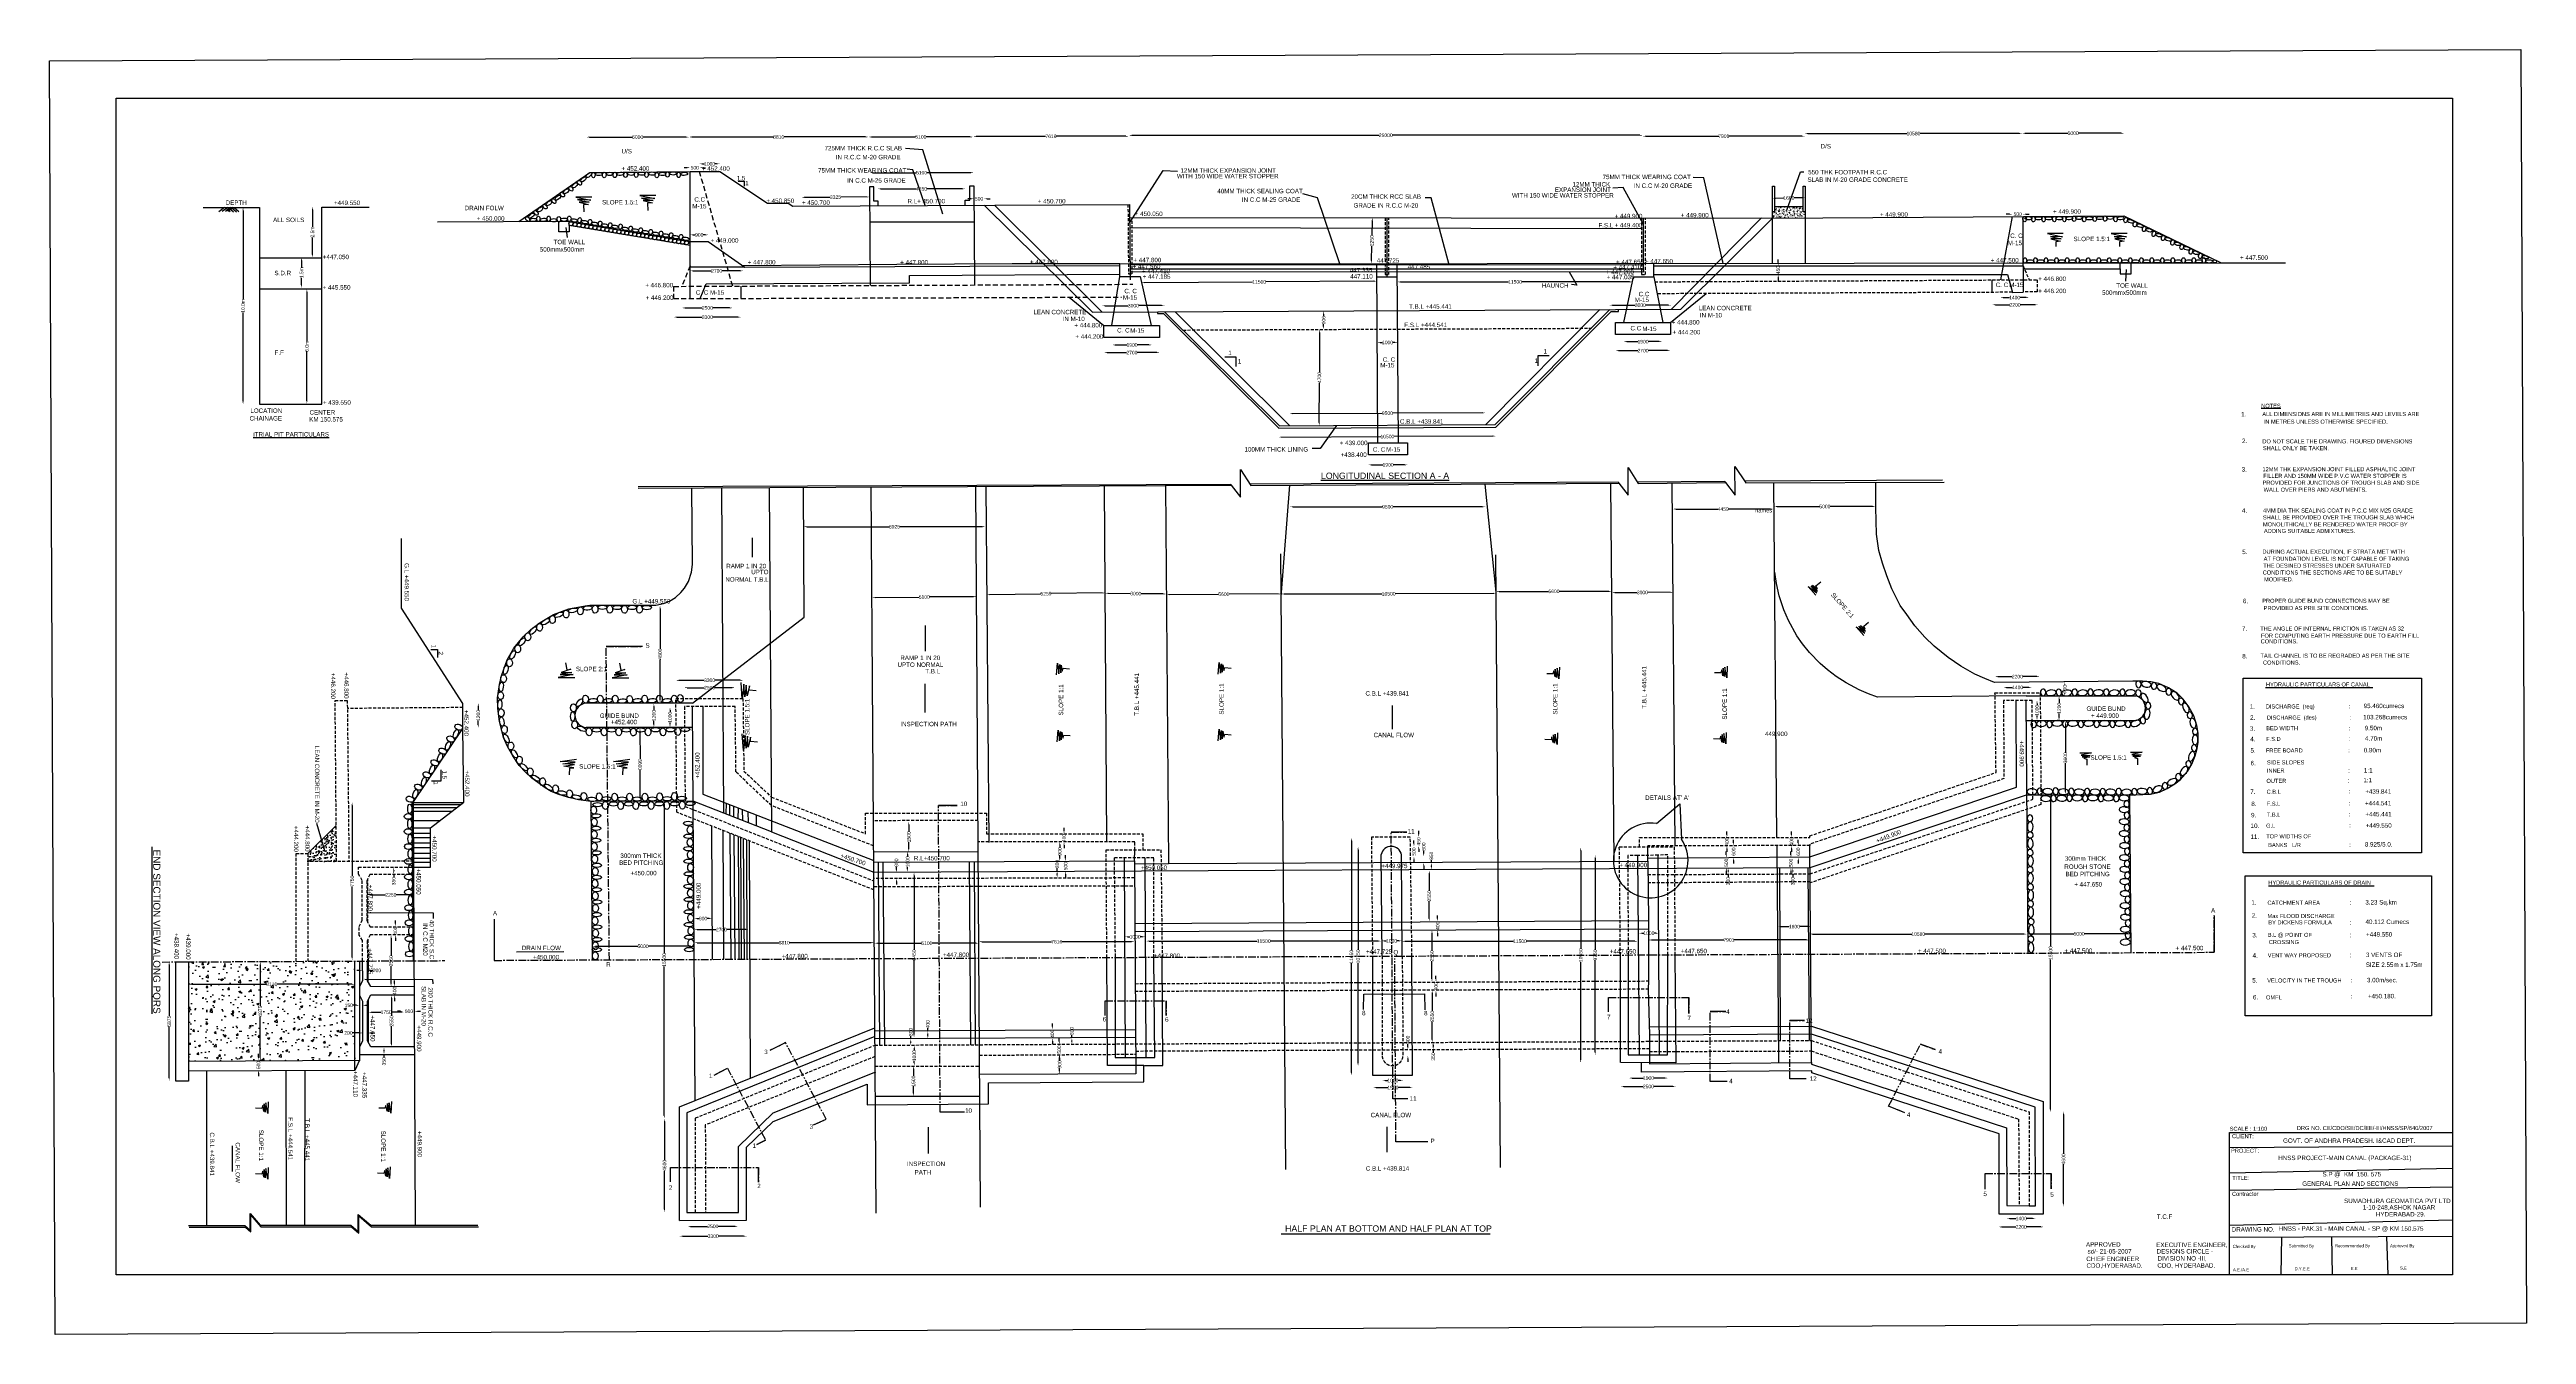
# Model space of a CAD drawing. Header units: millimetres. Extents: x -291 to 121906, y -4 to 63377.
import ezdxf

# ---------------------------------------------------------------- set-up
doc = ezdxf.new("R2010")
doc.units = ezdxf.units.MM
doc.header["$MEASUREMENT"] = 0
doc.linetypes.add('CENTER', pattern=[2, 1.25, -0.25, 0.25, -0.25])
doc.linetypes.add('DASHED', pattern=[0.75, 0.5, -0.25])
for name, color, linetype in [('DIM', 7, 'Continuous'), ('DWG', 7, 'Continuous'), ('TXT', 7, 'Continuous')]:
    doc.layers.add(name, color=color, linetype=linetype)
doc.styles.get("Standard").update_dxf_attribs({"font": 'arial.ttf'})
doc.dimstyles.new('Civil', dxfattribs={"dimtxt": 175, "dimasz": 150, "dimexe": 0.1, "dimexo": 0.0625, "dimgap": 0.09, "dimtad": 0, "dimdec": 0, "dimzin": 12, "dimdsep": 46, "dimtxsty": 'Standard', "dimcen": 0.1, "dimse1": 1, "dimse2": 1, "dimadec": 0, "dimazin": 2, "dimtfac": 1, "dimtdec": 0, "dimtofl": 0, "dimtmove": 0, "dimatfit": 3, "dimfxl": 1, "dimfrac": 1, "dimtolj": 1, "dimtzin": 0, "dimarcsym": 0})
picture_1 = doc.add_image_def('image1.jpg', size_in_pixel=(4892, 9492))

# ---------------------------------------------------------------- blocks, each defined once
blk = doc.blocks.new('*D2')
at = {"layer": 'Defpoints', "color": 0, "linetype": 'ByBlock', "transparency": 16777216}
for p in [(26199, 58997), (31253, 59058), (31253, 58997)]:
    blk.add_point(p, dxfattribs=at)
at = {"layer": 'DIM', "color": 0, "linetype": 'ByBlock', "lineweight": -2, "transparency": 16777216}
for p, q in [((26349, 59058), (28465, 59058)), ((31103, 59058), (28987, 59058))]:
    blk.add_line(p, q, dxfattribs=at)
at = {"layer": 'DIM', "color": 0, "linetype": 'ByBlock', "transparency": 16777216}
for points in [[(26349, 59083), (26349, 59033), (26199, 59058)], [(31103, 59083), (31103, 59033), (31253, 59058)]]:
    blk.add_solid(points, dxfattribs=at)
at = {"layer": 'DIM', "color": 0, "linetype": 'ByBlock', "transparency": 16777216, "insert": (28726, 59058), "char_height": 175, "attachment_point": 5}
blk.add_mtext('\\A1;5000', dxfattribs=at)
blk = doc.blocks.new('*D3')
at = {"layer": 'Defpoints', "color": 0, "linetype": 'ByBlock', "transparency": 16777216}
for p in [(31253, 58997), (40112, 59064), (40112, 58997)]:
    blk.add_point(p, dxfattribs=at)
at = {"layer": 'DIM', "color": 0, "linetype": 'ByBlock', "lineweight": -2, "transparency": 16777216}
for p, q in [((31403, 59064), (35421, 59064)), ((39962, 59064), (35943, 59064))]:
    blk.add_line(p, q, dxfattribs=at)
at = {"layer": 'DIM', "color": 0, "linetype": 'ByBlock', "transparency": 16777216}
for points in [[(31403, 59089), (31403, 59039), (31253, 59064)], [(39962, 59089), (39962, 59039), (40112, 59064)]]:
    blk.add_solid(points, dxfattribs=at)
at = {"layer": 'DIM', "color": 0, "linetype": 'ByBlock', "transparency": 16777216, "insert": (35682, 59064), "char_height": 175, "attachment_point": 5}
blk.add_mtext('\\A1;8810', dxfattribs=at)
blk = doc.blocks.new('*D4')
at = {"layer": 'Defpoints', "color": 0, "linetype": 'ByBlock', "transparency": 16777216}
for p in [(40112, 59064), (45276, 59065), (45276, 59064)]:
    blk.add_point(p, dxfattribs=at)
at = {"layer": 'DIM', "color": 0, "linetype": 'ByBlock', "lineweight": -2, "transparency": 16777216}
for p, q in [((40262, 59065), (42433, 59065)), ((45126, 59065), (42955, 59065))]:
    blk.add_line(p, q, dxfattribs=at)
at = {"layer": 'DIM', "color": 0, "linetype": 'ByBlock', "transparency": 16777216}
for points in [[(40262, 59090), (40262, 59040), (40112, 59065)], [(45126, 59090), (45126, 59040), (45276, 59065)]]:
    blk.add_solid(points, dxfattribs=at)
at = {"layer": 'DIM', "color": 0, "linetype": 'ByBlock', "transparency": 16777216, "insert": (42694, 59065), "char_height": 175, "attachment_point": 5}
blk.add_mtext('\\A1;5100', dxfattribs=at)
blk = doc.blocks.new('*D5')
at = {"layer": 'Defpoints', "color": 0, "linetype": 'ByBlock', "transparency": 16777216}
for p in [(45276, 59065), (52950, 59097), (52950, 59065)]:
    blk.add_point(p, dxfattribs=at)
at = {"layer": 'DIM', "color": 0, "linetype": 'ByBlock', "lineweight": -2, "transparency": 16777216}
for p, q in [((45426, 59097), (48852, 59097)), ((52800, 59097), (49374, 59097))]:
    blk.add_line(p, q, dxfattribs=at)
at = {"layer": 'DIM', "color": 0, "linetype": 'ByBlock', "transparency": 16777216}
for points in [[(45426, 59122), (45426, 59072), (45276, 59097)], [(52800, 59122), (52800, 59072), (52950, 59097)]]:
    blk.add_solid(points, dxfattribs=at)
at = {"layer": 'DIM', "color": 0, "linetype": 'ByBlock', "transparency": 16777216, "insert": (49113, 59097), "char_height": 175, "attachment_point": 5}
blk.add_mtext('\\A1;7616', dxfattribs=at)
blk = doc.blocks.new('*D6')
at = {"layer": 'Defpoints', "color": 0, "linetype": 'ByBlock', "transparency": 16777216}
for p in [(52950, 59097), (78311, 59147), (78311, 59097)]:
    blk.add_point(p, dxfattribs=at)
at = {"layer": 'DIM', "color": 0, "linetype": 'ByBlock', "lineweight": -2, "transparency": 16777216}
for p, q in [((53100, 59147), (65300, 59147)), ((78161, 59147), (65961, 59147))]:
    blk.add_line(p, q, dxfattribs=at)
at = {"layer": 'DIM', "color": 0, "linetype": 'ByBlock', "transparency": 16777216}
for points in [[(53100, 59172), (53100, 59122), (52950, 59147)], [(78161, 59172), (78161, 59122), (78311, 59147)]]:
    blk.add_solid(points, dxfattribs=at)
at = {"layer": 'DIM', "color": 0, "linetype": 'ByBlock', "transparency": 16777216, "insert": (65630, 59147), "char_height": 175, "attachment_point": 5}
blk.add_mtext('\\A1;25000', dxfattribs=at)
blk = doc.blocks.new('*D7')
at = {"layer": 'Defpoints', "color": 0, "linetype": 'ByBlock', "transparency": 16777216}
for p in [(78311, 59147), (86300, 59147), (86300, 59104)]:
    blk.add_point(p, dxfattribs=at)
at = {"layer": 'DIM', "color": 0, "linetype": 'ByBlock', "lineweight": -2, "transparency": 16777216}
for p, q in [((78461, 59104), (82062, 59104)), ((86150, 59104), (82549, 59104))]:
    blk.add_line(p, q, dxfattribs=at)
at = {"layer": 'DIM', "color": 0, "linetype": 'ByBlock', "transparency": 16777216}
for points in [[(78461, 59129), (78461, 59079), (78311, 59104)], [(86150, 59129), (86150, 59079), (86300, 59104)]]:
    blk.add_solid(points, dxfattribs=at)
at = {"layer": 'DIM', "color": 0, "linetype": 'ByBlock', "transparency": 16777216, "insert": (82305, 59104), "char_height": 175, "attachment_point": 5}
blk.add_mtext('\\A1;7901', dxfattribs=at)
blk = doc.blocks.new('*D8')
at = {"layer": 'Defpoints', "color": 0, "linetype": 'ByBlock', "transparency": 16777216}
for p in [(86300, 59104), (97025, 59234), (97025, 59104)]:
    blk.add_point(p, dxfattribs=at)
at = {"layer": 'DIM', "color": 0, "linetype": 'ByBlock', "lineweight": -2, "transparency": 16777216}
for p, q in [((86450, 59234), (91341, 59234)), ((96875, 59234), (91983, 59234))]:
    blk.add_line(p, q, dxfattribs=at)
at = {"layer": 'DIM', "color": 0, "linetype": 'ByBlock', "transparency": 16777216}
for points in [[(86450, 59259), (86450, 59209), (86300, 59234)], [(96875, 59259), (96875, 59209), (97025, 59234)]]:
    blk.add_solid(points, dxfattribs=at)
at = {"layer": 'DIM', "color": 0, "linetype": 'ByBlock', "transparency": 16777216, "insert": (91662, 59234), "char_height": 175, "attachment_point": 5}
blk.add_mtext('\\A1;10580', dxfattribs=at)
blk = doc.blocks.new('*D9')
at = {"layer": 'Defpoints', "color": 0, "linetype": 'ByBlock', "transparency": 16777216}
for p in [(97025, 59234), (102063, 59249), (102063, 59234)]:
    blk.add_point(p, dxfattribs=at)
at = {"layer": 'DIM', "color": 0, "linetype": 'ByBlock', "lineweight": -2, "transparency": 16777216}
for p, q in [((97175, 59249), (99283, 59249)), ((101913, 59249), (99805, 59249))]:
    blk.add_line(p, q, dxfattribs=at)
at = {"layer": 'DIM', "color": 0, "linetype": 'ByBlock', "transparency": 16777216}
for points in [[(97175, 59274), (97175, 59224), (97025, 59249)], [(101913, 59274), (101913, 59224), (102063, 59249)]]:
    blk.add_solid(points, dxfattribs=at)
at = {"layer": 'DIM', "color": 0, "linetype": 'ByBlock', "transparency": 16777216, "insert": (99544, 59249), "char_height": 175, "attachment_point": 5}
blk.add_mtext('\\A1;5000', dxfattribs=at)
blk = doc.blocks.new('*D10')
at = {"layer": 'Defpoints', "color": 0, "linetype": 'ByBlock', "transparency": 16777216}
for p in [(31773, 57549), (31314, 57357), (31773, 57357)]:
    blk.add_point(p, dxfattribs=at)
at = {"layer": 'DIM', "color": 0, "linetype": 'ByBlock', "lineweight": -2, "transparency": 16777216}
for p, q in [((31164, 57549), (31014, 57549)), ((31923, 57549), (32073, 57549))]:
    blk.add_line(p, q, dxfattribs=at)
at = {"layer": 'DIM', "color": 0, "linetype": 'ByBlock', "transparency": 16777216}
for points in [[(31164, 57574), (31164, 57524), (31314, 57549)], [(31923, 57574), (31923, 57524), (31773, 57549)]]:
    blk.add_solid(points, dxfattribs=at)
at = {"layer": 'DIM', "color": 0, "linetype": 'ByBlock', "transparency": 16777216, "insert": (31543, 57549), "char_height": 175, "attachment_point": 5}
blk.add_mtext('\\A1;500', dxfattribs=at)
blk = doc.blocks.new('*D11')
at = {"layer": 'Defpoints', "color": 0, "linetype": 'ByBlock', "transparency": 16777216}
for p in [(31773, 57549), (32769, 57739), (32769, 57549)]:
    blk.add_point(p, dxfattribs=at)
at = {"layer": 'DIM', "color": 0, "linetype": 'ByBlock', "lineweight": -2, "transparency": 16777216}
for p, q in [((31923, 57739), (32018, 57739)), ((32619, 57739), (32524, 57739))]:
    blk.add_line(p, q, dxfattribs=at)
at = {"layer": 'DIM', "color": 0, "linetype": 'ByBlock', "transparency": 16777216}
for points in [[(31923, 57764), (31923, 57714), (31773, 57739)], [(32619, 57764), (32619, 57714), (32769, 57739)]]:
    blk.add_solid(points, dxfattribs=at)
at = {"layer": 'DIM', "color": 0, "linetype": 'ByBlock', "transparency": 16777216, "insert": (32271, 57739), "char_height": 175, "attachment_point": 5}
blk.add_mtext('\\A1;1000', dxfattribs=at)
blk = doc.blocks.new('*D12')
at = {"layer": 'Defpoints', "color": 0, "linetype": 'ByBlock', "transparency": 16777216}
for p in [(31314, 54208), (32209, 54235), (32209, 54208)]:
    blk.add_point(p, dxfattribs=at)
at = {"layer": 'DIM', "color": 0, "linetype": 'ByBlock', "lineweight": -2, "transparency": 16777216}
for p, q in [((31464, 54235), (31568, 54235)), ((32059, 54235), (31954, 54235))]:
    blk.add_line(p, q, dxfattribs=at)
at = {"layer": 'DIM', "color": 0, "linetype": 'ByBlock', "transparency": 16777216}
for points in [[(31464, 54260), (31464, 54210), (31314, 54235)], [(32059, 54260), (32059, 54210), (32209, 54235)]]:
    blk.add_solid(points, dxfattribs=at)
at = {"layer": 'DIM', "color": 0, "linetype": 'ByBlock', "transparency": 16777216, "insert": (31761, 54235), "char_height": 175, "attachment_point": 5}
blk.add_mtext('\\A1;900', dxfattribs=at)
blk = doc.blocks.new('*D13')
at = {"layer": 'Defpoints', "color": 0, "linetype": 'ByBlock', "transparency": 16777216}
for p in [(31314, 52647), (33928, 52647), (33928, 52460)]:
    blk.add_point(p, dxfattribs=at)
at = {"layer": 'DIM', "color": 0, "linetype": 'ByBlock', "lineweight": -2, "transparency": 16777216}
for p, q in [((31464, 52460), (32358, 52460)), ((33778, 52460), (32884, 52460))]:
    blk.add_line(p, q, dxfattribs=at)
at = {"layer": 'DIM', "color": 0, "linetype": 'ByBlock', "transparency": 16777216}
for points in [[(31464, 52485), (31464, 52435), (31314, 52460)], [(33778, 52485), (33778, 52435), (33928, 52460)]]:
    blk.add_solid(points, dxfattribs=at)
at = {"layer": 'DIM', "color": 0, "linetype": 'ByBlock', "transparency": 16777216, "insert": (32621, 52460), "char_height": 175, "attachment_point": 5}
blk.add_mtext('\\A1;2700', dxfattribs=at)
blk = doc.blocks.new('*D14')
at = {"layer": 'Defpoints', "color": 0, "linetype": 'ByBlock', "transparency": 16777216}
for p in [(30915, 50576), (33412, 50631), (33412, 50576)]:
    blk.add_point(p, dxfattribs=at)
at = {"layer": 'DIM', "color": 0, "linetype": 'ByBlock', "lineweight": -2, "transparency": 16777216}
for p, q in [((31065, 50631), (31901, 50631)), ((33262, 50631), (32426, 50631))]:
    blk.add_line(p, q, dxfattribs=at)
at = {"layer": 'DIM', "color": 0, "linetype": 'ByBlock', "transparency": 16777216}
for points in [[(31065, 50656), (31065, 50606), (30915, 50631)], [(33262, 50656), (33262, 50606), (33412, 50631)]]:
    blk.add_solid(points, dxfattribs=at)
at = {"layer": 'DIM', "color": 0, "linetype": 'ByBlock', "transparency": 16777216, "insert": (32164, 50631), "char_height": 175, "attachment_point": 5}
blk.add_mtext('\\A1;2500', dxfattribs=at)
blk = doc.blocks.new('*D15')
at = {"layer": 'Defpoints', "color": 0, "linetype": 'ByBlock', "transparency": 16777216}
for p in [(30508, 50269), (33819, 50269), (33819, 50179)]:
    blk.add_point(p, dxfattribs=at)
at = {"layer": 'DIM', "color": 0, "linetype": 'ByBlock', "lineweight": -2, "transparency": 16777216}
for p, q in [((30658, 50179), (31903, 50179)), ((33669, 50179), (32425, 50179))]:
    blk.add_line(p, q, dxfattribs=at)
at = {"layer": 'DIM', "color": 0, "linetype": 'ByBlock', "transparency": 16777216}
for points in [[(30658, 50204), (30658, 50154), (30508, 50179)], [(33669, 50204), (33669, 50154), (33819, 50179)]]:
    blk.add_solid(points, dxfattribs=at)
at = {"layer": 'DIM', "color": 0, "linetype": 'ByBlock', "transparency": 16777216, "insert": (32164, 50179), "char_height": 175, "attachment_point": 5}
blk.add_mtext('\\A1;3300', dxfattribs=at)
blk = doc.blocks.new('*D16')
at = {"layer": 'Defpoints', "color": 0, "linetype": 'ByBlock', "transparency": 16777216}
for p in [(52134, 48758), (54091, 48806), (54091, 48758)]:
    blk.add_point(p, dxfattribs=at)
at = {"layer": 'DIM', "color": 0, "linetype": 'ByBlock', "lineweight": -2, "transparency": 16777216}
for p, q in [((52284, 48806), (52860, 48806)), ((53941, 48806), (53365, 48806))]:
    blk.add_line(p, q, dxfattribs=at)
at = {"layer": 'DIM', "color": 0, "linetype": 'ByBlock', "transparency": 16777216}
for points in [[(52284, 48831), (52284, 48781), (52134, 48806)], [(53941, 48831), (53941, 48781), (54091, 48806)]]:
    blk.add_solid(points, dxfattribs=at)
at = {"layer": 'DIM', "color": 0, "linetype": 'ByBlock', "transparency": 16777216, "insert": (53112, 48806), "char_height": 175, "attachment_point": 5}
blk.add_mtext('\\A1;1900', dxfattribs=at)
blk = doc.blocks.new('*D17')
at = {"layer": 'Defpoints', "color": 0, "linetype": 'ByBlock', "transparency": 16777216}
for p in [(51728, 48464), (54486, 48464), (54486, 48427)]:
    blk.add_point(p, dxfattribs=at)
at = {"layer": 'DIM', "color": 0, "linetype": 'ByBlock', "lineweight": -2, "transparency": 16777216}
for p, q in [((51878, 48427), (52845, 48427)), ((54336, 48427), (53370, 48427))]:
    blk.add_line(p, q, dxfattribs=at)
at = {"layer": 'DIM', "color": 0, "linetype": 'ByBlock', "transparency": 16777216}
for points in [[(51878, 48452), (51878, 48402), (51728, 48427)], [(54336, 48452), (54336, 48402), (54486, 48427)]]:
    blk.add_solid(points, dxfattribs=at)
at = {"layer": 'DIM', "color": 0, "linetype": 'ByBlock', "transparency": 16777216, "insert": (53107, 48427), "char_height": 175, "attachment_point": 5}
blk.add_mtext('\\A1;2700', dxfattribs=at)
blk = doc.blocks.new('*D18')
at = {"layer": 'Defpoints', "color": 0, "linetype": 'ByBlock', "transparency": 16777216}
for p in [(51642, 50428), (54721, 50751), (54723, 50443)]:
    blk.add_point(p, dxfattribs=at)
at = {"layer": 'DIM', "color": 0, "linetype": 'ByBlock', "lineweight": -2, "transparency": 16777216}
for p, q in [((51791, 50736), (52920, 50742)), ((54571, 50750), (53442, 50744))]:
    blk.add_line(p, q, dxfattribs=at)
at = {"layer": 'DIM', "color": 0, "linetype": 'ByBlock', "transparency": 16777216}
for points in [[(51791, 50761), (51791, 50711), (51641, 50736)], [(54571, 50775), (54571, 50725), (54721, 50751)]]:
    blk.add_solid(points, dxfattribs=at)
at = {"layer": 'DIM', "color": 0, "linetype": 'ByBlock', "transparency": 16777216, "insert": (53181, 50743), "char_height": 175, "attachment_point": 5, "rotation": 0.28209}
blk.add_mtext('\\A1;3000', dxfattribs=at)
blk = doc.blocks.new('*D19')
at = {"layer": 'Defpoints', "color": 0, "linetype": 'ByBlock', "transparency": 16777216}
for p in [(36804, 56067), (40160, 56104), (40160, 56079)]:
    blk.add_point(p, dxfattribs=at)
at = {"layer": 'DIM', "color": 0, "linetype": 'ByBlock', "lineweight": -2, "transparency": 16777216}
for p, q in [((36954, 56092), (38220, 56097)), ((40010, 56104), (38744, 56099))]:
    blk.add_line(p, q, dxfattribs=at)
at = {"layer": 'DIM', "color": 0, "linetype": 'ByBlock', "transparency": 16777216}
for points in [[(36954, 56117), (36954, 56067), (36804, 56092)], [(40010, 56129), (40010, 56079), (40160, 56104)]]:
    blk.add_solid(points, dxfattribs=at)
at = {"layer": 'DIM', "color": 0, "linetype": 'ByBlock', "transparency": 16777216, "insert": (38482, 56098), "char_height": 175, "attachment_point": 5, "rotation": 0.21018}
blk.add_mtext('\\A1;3325', dxfattribs=at)
blk = doc.blocks.new('*D20')
at = {"layer": 'Defpoints', "color": 0, "linetype": 'ByBlock', "transparency": 16777216}
for p in [(40572, 56492), (44883, 56505), (44883, 56492)]:
    blk.add_point(p, dxfattribs=at)
at = {"layer": 'DIM', "color": 0, "linetype": 'ByBlock', "lineweight": -2, "transparency": 16777216}
for p, q in [((40722, 56505), (42463, 56505)), ((44733, 56505), (42992, 56505))]:
    blk.add_line(p, q, dxfattribs=at)
at = {"layer": 'DIM', "color": 0, "linetype": 'ByBlock', "transparency": 16777216}
for points in [[(40722, 56530), (40722, 56480), (40572, 56505)], [(44733, 56530), (44733, 56480), (44883, 56505)]]:
    blk.add_solid(points, dxfattribs=at)
at = {"layer": 'DIM', "color": 0, "linetype": 'ByBlock', "transparency": 16777216, "insert": (42728, 56505), "char_height": 175, "attachment_point": 5}
blk.add_mtext('\\A1;4250', dxfattribs=at)
blk = doc.blocks.new('*D21')
at = {"layer": 'Defpoints', "color": 0, "linetype": 'ByBlock', "transparency": 16777216}
for p in [(40156, 57214), (45306, 57303), (45306, 57214)]:
    blk.add_point(p, dxfattribs=at)
at = {"layer": 'DIM', "color": 0, "linetype": 'ByBlock', "lineweight": -2, "transparency": 16777216}
for p, q in [((40306, 57303), (42470, 57303)), ((45156, 57303), (42992, 57303))]:
    blk.add_line(p, q, dxfattribs=at)
at = {"layer": 'DIM', "color": 0, "linetype": 'ByBlock', "transparency": 16777216}
for points in [[(40306, 57328), (40306, 57278), (40156, 57303)], [(45156, 57328), (45156, 57278), (45306, 57303)]]:
    blk.add_solid(points, dxfattribs=at)
at = {"layer": 'DIM', "color": 0, "linetype": 'ByBlock', "transparency": 16777216, "insert": (42731, 57303), "char_height": 175, "attachment_point": 5}
blk.add_mtext('\\A1;5100', dxfattribs=at)
blk = doc.blocks.new('*D22')
at = {"layer": 'Defpoints', "color": 0, "linetype": 'ByBlock', "transparency": 16777216}
for p in [(45316, 55981), (45820, 56015), (45820, 55981)]:
    blk.add_point(p, dxfattribs=at)
at = {"layer": 'DIM', "color": 0, "linetype": 'ByBlock', "lineweight": -2, "transparency": 16777216}
for p, q in [((45166, 56015), (45016, 56015)), ((45970, 56015), (46120, 56015))]:
    blk.add_line(p, q, dxfattribs=at)
at = {"layer": 'DIM', "color": 0, "linetype": 'ByBlock', "transparency": 16777216}
for points in [[(45166, 56040), (45166, 55990), (45316, 56015)], [(45970, 56040), (45970, 55990), (45820, 56015)]]:
    blk.add_solid(points, dxfattribs=at)
at = {"layer": 'DIM', "color": 0, "linetype": 'ByBlock', "transparency": 16777216, "insert": (45568, 56015), "char_height": 175, "attachment_point": 5}
blk.add_mtext('\\A1;500', dxfattribs=at)
blk = doc.blocks.new('*D23')
at = {"layer": 'Defpoints', "color": 0, "linetype": 'ByBlock', "transparency": 16777216}
for p in [(53576, 51926), (65193, 51998), (65193, 51953)]:
    blk.add_point(p, dxfattribs=at)
at = {"layer": 'DIM', "color": 0, "linetype": 'ByBlock', "lineweight": -2, "transparency": 16777216}
for p, q in [((53726, 51881), (59064, 51914)), ((65043, 51952), (59705, 51918))]:
    blk.add_line(p, q, dxfattribs=at)
at = {"layer": 'DIM', "color": 0, "linetype": 'ByBlock', "transparency": 16777216}
for points in [[(53726, 51906), (53726, 51856), (53576, 51880)], [(65043, 51977), (65043, 51927), (65193, 51953)]]:
    blk.add_solid(points, dxfattribs=at)
at = {"layer": 'DIM', "color": 0, "linetype": 'ByBlock', "transparency": 16777216, "insert": (59385, 51916), "char_height": 175, "attachment_point": 5, "rotation": 0.35688}
blk.add_mtext('\\A1;11500', dxfattribs=at)
blk = doc.blocks.new('*D24')
at = {"layer": 'Defpoints', "color": 0, "linetype": 'ByBlock', "transparency": 16777216}
for p in [(65210, 49013), (66225, 48918), (66227, 48997)]:
    blk.add_point(p, dxfattribs=at)
at = {"layer": 'DIM', "color": 0, "linetype": 'ByBlock', "lineweight": -2, "transparency": 16777216}
for p, q in [((65359, 48932), (65464, 48930)), ((66075, 48921), (65970, 48922))]:
    blk.add_line(p, q, dxfattribs=at)
at = {"layer": 'DIM', "color": 0, "linetype": 'ByBlock', "transparency": 16777216}
for points in [[(65359, 48957), (65359, 48907), (65209, 48934)], [(66076, 48946), (66075, 48896), (66225, 48918)]]:
    blk.add_solid(points, dxfattribs=at)
at = {"layer": 'DIM', "color": 0, "linetype": 'ByBlock', "transparency": 16777216, "insert": (65717, 48926), "char_height": 175, "attachment_point": 5, "rotation": 359.12819}
blk.add_mtext('\\A1;1000', dxfattribs=at)
blk = doc.blocks.new('*D25')
at = {"layer": 'Defpoints', "color": 0, "linetype": 'ByBlock', "transparency": 16777216}
for p in [(70544, 45454), (60882, 44838), (70546, 44873)]:
    blk.add_point(p, dxfattribs=at)
at = {"layer": 'DIM', "color": 0, "linetype": 'ByBlock', "lineweight": -2, "transparency": 16777216}
for p, q in [((61029, 45420), (65451, 45435)), ((70394, 45453), (65973, 45437))]:
    blk.add_line(p, q, dxfattribs=at)
at = {"layer": 'DIM', "color": 0, "linetype": 'ByBlock', "transparency": 16777216}
for points in [[(61029, 45445), (61030, 45395), (60879, 45419)], [(70394, 45478), (70394, 45428), (70544, 45454)]]:
    blk.add_solid(points, dxfattribs=at)
at = {"layer": 'DIM', "color": 0, "linetype": 'ByBlock', "transparency": 16777216, "insert": (65712, 45436), "char_height": 175, "attachment_point": 5, "rotation": 0.20418}
blk.add_mtext('\\A1;9500', dxfattribs=at)
blk = doc.blocks.new('*D26')
at = {"layer": 'Defpoints', "color": 0, "linetype": 'ByBlock', "transparency": 16777216}
for p in [(60352, 44708), (71064, 44757), (71066, 44311)]:
    blk.add_point(p, dxfattribs=at)
at = {"layer": 'DIM', "color": 0, "linetype": 'ByBlock', "lineweight": -2, "transparency": 16777216}
for p, q in [((60504, 44262), (65389, 44285)), ((70916, 44310), (66031, 44288))]:
    blk.add_line(p, q, dxfattribs=at)
at = {"layer": 'DIM', "color": 0, "linetype": 'ByBlock', "transparency": 16777216}
for points in [[(60504, 44287), (60504, 44237), (60354, 44262)], [(70916, 44335), (70916, 44285), (71066, 44311)]]:
    blk.add_solid(points, dxfattribs=at)
at = {"layer": 'DIM', "color": 0, "linetype": 'ByBlock', "transparency": 16777216, "insert": (65710, 44286), "char_height": 175, "attachment_point": 5, "rotation": 0.26263}
blk.add_mtext('\\A1;10500', dxfattribs=at)
blk = doc.blocks.new('*D27')
at = {"layer": 'Defpoints', "color": 0, "linetype": 'ByBlock', "transparency": 16777216}
for p in [(64778, 43386), (66707, 43386), (66707, 42890)]:
    blk.add_point(p, dxfattribs=at)
at = {"layer": 'DIM', "color": 0, "linetype": 'ByBlock', "lineweight": -2, "transparency": 16777216}
for p, q in [((64928, 42890), (65490, 42890)), ((66557, 42890), (65995, 42890))]:
    blk.add_line(p, q, dxfattribs=at)
at = {"layer": 'DIM', "color": 0, "linetype": 'ByBlock', "transparency": 16777216}
for points in [[(64928, 42915), (64928, 42865), (64778, 42890)], [(66557, 42915), (66557, 42865), (66707, 42890)]]:
    blk.add_solid(points, dxfattribs=at)
at = {"layer": 'DIM', "color": 0, "linetype": 'ByBlock', "transparency": 16777216, "insert": (65743, 42890), "char_height": 175, "attachment_point": 5}
blk.add_mtext('\\A1;1900', dxfattribs=at)
blk = doc.blocks.new('*D28')
at = {"layer": 'Defpoints', "color": 0, "linetype": 'ByBlock', "transparency": 16777216}
for p in [(62370, 49572), (62370, 49572), (62347, 44827)]:
    blk.add_point(p, dxfattribs=at)
at = {"layer": 'DIM', "color": 0, "linetype": 'ByBlock', "lineweight": -2, "transparency": 16777216}
for p, q in [((62369, 49422), (62360, 47464)), ((62348, 44977), (62357, 46935))]:
    blk.add_line(p, q, dxfattribs=at)
at = {"layer": 'DIM', "color": 0, "linetype": 'ByBlock', "transparency": 16777216}
for points in [[(62344, 49422), (62394, 49422), (62370, 49572)], [(62323, 44977), (62373, 44977), (62347, 44827)]]:
    blk.add_solid(points, dxfattribs=at)
at = {"layer": 'DIM', "color": 0, "linetype": 'ByBlock', "transparency": 16777216, "insert": (62358, 47199), "char_height": 175, "attachment_point": 5, "rotation": 89.72655}
blk.add_mtext('\\A1;4700', dxfattribs=at)
blk = doc.blocks.new('*D29')
at = {"layer": 'Defpoints', "color": 0, "linetype": 'ByBlock', "transparency": 16777216}
for p in [(62506, 50481), (62564, 50481), (62506, 49572)]:
    blk.add_point(p, dxfattribs=at)
at = {"layer": 'DIM', "color": 0, "linetype": 'ByBlock', "lineweight": -2, "transparency": 16777216}
for p, q in [((62564, 50331), (62564, 50220)), ((62564, 49722), (62564, 49834))]:
    blk.add_line(p, q, dxfattribs=at)
at = {"layer": 'DIM', "color": 0, "linetype": 'ByBlock', "transparency": 16777216}
for points in [[(62589, 50331), (62539, 50331), (62564, 50481)], [(62589, 49722), (62539, 49722), (62564, 49572)]]:
    blk.add_solid(points, dxfattribs=at)
at = {"layer": 'DIM', "color": 0, "linetype": 'ByBlock', "transparency": 16777216, "insert": (62564, 50027), "char_height": 175, "attachment_point": 5, "rotation": 270.00058}
blk.add_mtext('\\A1;900', dxfattribs=at)
blk = doc.blocks.new('*D30')
at = {"layer": 'Defpoints', "color": 0, "linetype": 'ByBlock', "transparency": 16777216}
for p in [(76963, 49316), (79680, 49316), (79680, 48525)]:
    blk.add_point(p, dxfattribs=at)
at = {"layer": 'DIM', "color": 0, "linetype": 'ByBlock', "lineweight": -2, "transparency": 16777216}
for p, q in [((77113, 48525), (78059, 48525)), ((79530, 48525), (78584, 48525))]:
    blk.add_line(p, q, dxfattribs=at)
at = {"layer": 'DIM', "color": 0, "linetype": 'ByBlock', "transparency": 16777216}
for points in [[(77113, 48550), (77113, 48500), (76963, 48525)], [(79530, 48550), (79530, 48500), (79680, 48525)]]:
    blk.add_solid(points, dxfattribs=at)
at = {"layer": 'DIM', "color": 0, "linetype": 'ByBlock', "transparency": 16777216, "insert": (78322, 48525), "char_height": 175, "attachment_point": 5}
blk.add_mtext('\\A1;2700', dxfattribs=at)
blk = doc.blocks.new('*D31')
at = {"layer": 'Defpoints', "color": 0, "linetype": 'ByBlock', "transparency": 16777216}
for p in [(77366, 48957), (79275, 48969), (79275, 48957)]:
    blk.add_point(p, dxfattribs=at)
at = {"layer": 'DIM', "color": 0, "linetype": 'ByBlock', "lineweight": -2, "transparency": 16777216}
for p, q in [((77516, 48969), (78068, 48969)), ((79125, 48969), (78573, 48969))]:
    blk.add_line(p, q, dxfattribs=at)
at = {"layer": 'DIM', "color": 0, "linetype": 'ByBlock', "transparency": 16777216}
for points in [[(77516, 48994), (77516, 48944), (77366, 48969)], [(79125, 48994), (79125, 48944), (79275, 48969)]]:
    blk.add_solid(points, dxfattribs=at)
at = {"layer": 'DIM', "color": 0, "linetype": 'ByBlock', "transparency": 16777216, "insert": (78321, 48969), "char_height": 175, "attachment_point": 5}
blk.add_mtext('\\A1;1900', dxfattribs=at)
blk = doc.blocks.new('*D32')
at = {"layer": 'Defpoints', "color": 0, "linetype": 'ByBlock', "transparency": 16777216}
for p in [(76674, 50712), (79707, 50768), (79707, 50712)]:
    blk.add_point(p, dxfattribs=at)
at = {"layer": 'DIM', "color": 0, "linetype": 'ByBlock', "lineweight": -2, "transparency": 16777216}
for p, q in [((76824, 50768), (77929, 50768)), ((79557, 50768), (78451, 50768))]:
    blk.add_line(p, q, dxfattribs=at)
at = {"layer": 'DIM', "color": 0, "linetype": 'ByBlock', "transparency": 16777216}
for points in [[(76824, 50793), (76824, 50743), (76674, 50768)], [(79557, 50793), (79557, 50743), (79707, 50768)]]:
    blk.add_solid(points, dxfattribs=at)
at = {"layer": 'DIM', "color": 0, "linetype": 'ByBlock', "transparency": 16777216, "insert": (78190, 50768), "char_height": 175, "attachment_point": 5}
blk.add_mtext('\\A1;3000', dxfattribs=at)
blk = doc.blocks.new('*D33')
at = {"layer": 'Defpoints', "color": 0, "linetype": 'ByBlock', "transparency": 16777216}
for p in [(84947, 52715), (84991, 52715), (84947, 52280)]:
    blk.add_point(p, dxfattribs=at)
at = {"layer": 'DIM', "color": 0, "linetype": 'ByBlock', "lineweight": -2, "transparency": 16777216}
for p, q in [((84991, 52865), (84991, 53015)), ((84991, 52130), (84991, 51980))]:
    blk.add_line(p, q, dxfattribs=at)
at = {"layer": 'DIM', "color": 0, "linetype": 'ByBlock', "transparency": 16777216}
for points in [[(84966, 52865), (85016, 52865), (84991, 52715)], [(84966, 52130), (85016, 52130), (84991, 52280)]]:
    blk.add_solid(points, dxfattribs=at)
at = {"layer": 'DIM', "color": 0, "linetype": 'ByBlock', "transparency": 16777216, "insert": (84991, 52498), "char_height": 175, "attachment_point": 5, "rotation": 90}
blk.add_mtext('\\A1;450', dxfattribs=at)
blk = doc.blocks.new('*D34')
at = {"layer": 'Defpoints', "color": 0, "linetype": 'ByBlock', "transparency": 16777216}
for p in [(84712, 55992), (86322, 56066), (86323, 56008)]:
    blk.add_point(p, dxfattribs=at)
at = {"layer": 'DIM', "color": 0, "linetype": 'ByBlock', "lineweight": -2, "transparency": 16777216}
for p, q in [((84862, 56051), (85264, 56055)), ((86172, 56065), (85770, 56061))]:
    blk.add_line(p, q, dxfattribs=at)
at = {"layer": 'DIM', "color": 0, "linetype": 'ByBlock', "transparency": 16777216}
for points in [[(84861, 56076), (84862, 56026), (84712, 56050)], [(86172, 56090), (86172, 56040), (86322, 56066)]]:
    blk.add_solid(points, dxfattribs=at)
at = {"layer": 'DIM', "color": 0, "linetype": 'ByBlock', "transparency": 16777216, "insert": (85517, 56058), "char_height": 175, "attachment_point": 5, "rotation": 0.59033}
blk.add_mtext('\\A1;1600', dxfattribs=at)
blk = doc.blocks.new('*D35')
at = {"layer": 'Defpoints', "color": 0, "linetype": 'ByBlock', "transparency": 16777216}
for p in [(95555, 50881), (97798, 50881), (97798, 50786)]:
    blk.add_point(p, dxfattribs=at)
at = {"layer": 'DIM', "color": 0, "linetype": 'ByBlock', "lineweight": -2, "transparency": 16777216}
for p, q in [((95705, 50786), (96414, 50786)), ((97648, 50786), (96939, 50786))]:
    blk.add_line(p, q, dxfattribs=at)
at = {"layer": 'DIM', "color": 0, "linetype": 'ByBlock', "transparency": 16777216}
for points in [[(95705, 50811), (95705, 50761), (95555, 50786)], [(97648, 50811), (97648, 50761), (97798, 50786)]]:
    blk.add_solid(points, dxfattribs=at)
at = {"layer": 'DIM', "color": 0, "linetype": 'ByBlock', "transparency": 16777216, "insert": (96676, 50786), "char_height": 175, "attachment_point": 5}
blk.add_mtext('\\A1;2200', dxfattribs=at)
blk = doc.blocks.new('*D36')
at = {"layer": 'Defpoints', "color": 0, "linetype": 'ByBlock', "transparency": 16777216}
for p in [(95946, 51121), (97368, 51140), (97368, 51121)]:
    blk.add_point(p, dxfattribs=at)
at = {"layer": 'DIM', "color": 0, "linetype": 'ByBlock', "lineweight": -2, "transparency": 16777216}
for p, q in [((96096, 51140), (96404, 51140)), ((97218, 51140), (96910, 51140))]:
    blk.add_line(p, q, dxfattribs=at)
at = {"layer": 'DIM', "color": 0, "linetype": 'ByBlock', "transparency": 16777216}
for points in [[(96096, 51165), (96096, 51115), (95946, 51140)], [(97218, 51165), (97218, 51115), (97368, 51140)]]:
    blk.add_solid(points, dxfattribs=at)
at = {"layer": 'DIM', "color": 0, "linetype": 'ByBlock', "transparency": 16777216, "insert": (96657, 51140), "char_height": 175, "attachment_point": 5}
blk.add_mtext('\\A1;1400', dxfattribs=at)
blk = doc.blocks.new('*D37')
at = {"layer": 'Defpoints', "color": 0, "linetype": 'ByBlock', "transparency": 16777216}
for p in [(96544, 55137), (97068, 55257), (97069, 55140)]:
    blk.add_point(p, dxfattribs=at)
at = {"layer": 'DIM', "color": 0, "linetype": 'ByBlock', "lineweight": -2, "transparency": 16777216}
for p, q in [((96394, 55253), (96244, 55253)), ((97218, 55258), (97368, 55259))]:
    blk.add_line(p, q, dxfattribs=at)
at = {"layer": 'DIM', "color": 0, "linetype": 'ByBlock', "transparency": 16777216}
for points in [[(96394, 55278), (96394, 55228), (96544, 55254)], [(97218, 55283), (97218, 55233), (97068, 55257)]]:
    blk.add_solid(points, dxfattribs=at)
at = {"layer": 'DIM', "color": 0, "linetype": 'ByBlock', "transparency": 16777216, "insert": (96806, 55256), "char_height": 175, "attachment_point": 5, "rotation": 0.33397}
blk.add_mtext('\\A1;500', dxfattribs=at)
blk = doc.blocks.new('*D38')
at = {"layer": 'Defpoints', "color": 0, "linetype": 'ByBlock', "transparency": 16777216}
for p in [(60910, 40795), (70542, 40820), (70542, 40795)]:
    blk.add_point(p, dxfattribs=at)
at = {"layer": 'DIM', "color": 0, "linetype": 'ByBlock', "lineweight": -2, "transparency": 16777216}
for p, q in [((61060, 40820), (65465, 40820)), ((70392, 40820), (65987, 40820))]:
    blk.add_line(p, q, dxfattribs=at)
at = {"layer": 'DIM', "color": 0, "linetype": 'ByBlock', "transparency": 16777216}
for points in [[(61060, 40845), (61060, 40795), (60910, 40820)], [(70392, 40845), (70392, 40795), (70542, 40820)]]:
    blk.add_solid(points, dxfattribs=at)
at = {"layer": 'DIM', "color": 0, "linetype": 'ByBlock', "transparency": 16777216, "insert": (65726, 40820), "char_height": 175, "attachment_point": 5}
blk.add_mtext('\\A1;9500', dxfattribs=at)
blk = doc.blocks.new('*D39')
at = {"layer": 'Defpoints', "color": 0, "linetype": 'ByBlock', "transparency": 16777216}
for p in [(36913, 39667), (45874, 39839), (45874, 39667)]:
    blk.add_point(p, dxfattribs=at)
at = {"layer": 'DIM', "color": 0, "linetype": 'ByBlock', "lineweight": -2, "transparency": 16777216}
for p, q in [((37063, 39839), (41131, 39839)), ((45724, 39839), (41656, 39839))]:
    blk.add_line(p, q, dxfattribs=at)
at = {"layer": 'DIM', "color": 0, "linetype": 'ByBlock', "transparency": 16777216}
for points in [[(37063, 39864), (37063, 39814), (36913, 39839)], [(45724, 39864), (45724, 39814), (45874, 39839)]]:
    blk.add_solid(points, dxfattribs=at)
at = {"layer": 'DIM', "color": 0, "linetype": 'ByBlock', "transparency": 16777216, "insert": (41393, 39839), "char_height": 175, "attachment_point": 5}
blk.add_mtext('\\A1;8925', dxfattribs=at)
blk = doc.blocks.new('*D40')
at = {"layer": 'Defpoints', "color": 0, "linetype": 'ByBlock', "transparency": 16777216}
for p in [(40286, 36304), (45445, 36390), (45445, 36341)]:
    blk.add_point(p, dxfattribs=at)
at = {"layer": 'DIM', "color": 0, "linetype": 'ByBlock', "lineweight": -2, "transparency": 16777216}
for p, q in [((40435, 36355), (42604, 36370)), ((45295, 36389), (43126, 36374))]:
    blk.add_line(p, q, dxfattribs=at)
at = {"layer": 'DIM', "color": 0, "linetype": 'ByBlock', "transparency": 16777216}
for points in [[(40435, 36380), (40435, 36330), (40285, 36353)], [(45295, 36414), (45295, 36364), (45445, 36390)]]:
    blk.add_solid(points, dxfattribs=at)
at = {"layer": 'DIM', "color": 0, "linetype": 'ByBlock', "transparency": 16777216, "insert": (42865, 36372), "char_height": 175, "attachment_point": 5, "rotation": 0.40804}
blk.add_mtext('\\A1;5100', dxfattribs=at)
blk = doc.blocks.new('*D41')
at = {"layer": 'Defpoints', "color": 0, "linetype": 'ByBlock', "transparency": 16777216}
for p in [(45951, 36301), (51785, 36573), (51788, 36375)]:
    blk.add_point(p, dxfattribs=at)
at = {"layer": 'DIM', "color": 0, "linetype": 'ByBlock', "lineweight": -2, "transparency": 16777216}
for p, q in [((46098, 36501), (48605, 36533)), ((51636, 36571), (49129, 36540))]:
    blk.add_line(p, q, dxfattribs=at)
at = {"layer": 'DIM', "color": 0, "linetype": 'ByBlock', "transparency": 16777216}
for points in [[(46098, 36526), (46099, 36476), (45948, 36499)], [(51635, 36596), (51636, 36546), (51785, 36573)]]:
    blk.add_solid(points, dxfattribs=at)
at = {"layer": 'DIM', "color": 0, "linetype": 'ByBlock', "transparency": 16777216, "insert": (48867, 36536), "char_height": 175, "attachment_point": 5, "rotation": 0.72394}
blk.add_mtext('\\A1;5259', dxfattribs=at)
blk = doc.blocks.new('*D42')
at = {"layer": 'Defpoints', "color": 0, "linetype": 'ByBlock', "transparency": 16777216}
for p in [(51785, 36487), (54804, 36448), (54805, 36520)]:
    blk.add_point(p, dxfattribs=at)
at = {"layer": 'DIM', "color": 0, "linetype": 'ByBlock', "lineweight": -2, "transparency": 16777216}
for p, q in [((51936, 36558), (53035, 36543)), ((54655, 36522), (53557, 36537))]:
    blk.add_line(p, q, dxfattribs=at)
at = {"layer": 'DIM', "color": 0, "linetype": 'ByBlock', "transparency": 16777216}
for points in [[(51937, 36583), (51936, 36533), (51786, 36560)], [(54655, 36547), (54654, 36497), (54805, 36520)]]:
    blk.add_solid(points, dxfattribs=at)
at = {"layer": 'DIM', "color": 0, "linetype": 'ByBlock', "transparency": 16777216, "insert": (53296, 36540), "char_height": 175, "attachment_point": 5, "rotation": 359.25881}
blk.add_mtext('\\A1;3000', dxfattribs=at)
blk = doc.blocks.new('*D43')
at = {"layer": 'Defpoints', "color": 0, "linetype": 'ByBlock', "transparency": 16777216}
for p in [(54804, 36485), (60475, 36522), (60475, 36510)]:
    blk.add_point(p, dxfattribs=at)
at = {"layer": 'DIM', "color": 0, "linetype": 'ByBlock', "lineweight": -2, "transparency": 16777216}
for p, q in [((54954, 36497), (57378, 36508)), ((60325, 36521), (57900, 36511))]:
    blk.add_line(p, q, dxfattribs=at)
at = {"layer": 'DIM', "color": 0, "linetype": 'ByBlock', "transparency": 16777216}
for points in [[(54954, 36522), (54954, 36472), (54804, 36497)], [(60325, 36546), (60325, 36496), (60475, 36522)]]:
    blk.add_solid(points, dxfattribs=at)
at = {"layer": 'DIM', "color": 0, "linetype": 'ByBlock', "transparency": 16777216, "insert": (57639, 36509), "char_height": 175, "attachment_point": 5, "rotation": 0.25466}
blk.add_mtext('\\A1;5600', dxfattribs=at)
blk = doc.blocks.new('*D44')
at = {"layer": 'Defpoints', "color": 0, "linetype": 'ByBlock', "transparency": 16777216}
for p in [(60475, 36522), (71076, 36544), (71076, 36544)]:
    blk.add_point(p, dxfattribs=at)
at = {"layer": 'DIM', "color": 0, "linetype": 'ByBlock', "lineweight": -2, "transparency": 16777216}
for p, q in [((60625, 36522), (65454, 36532)), ((70926, 36544), (66096, 36534))]:
    blk.add_line(p, q, dxfattribs=at)
at = {"layer": 'DIM', "color": 0, "linetype": 'ByBlock', "transparency": 16777216}
for points in [[(60625, 36547), (60625, 36497), (60475, 36522)], [(70926, 36569), (70926, 36519), (71076, 36544)]]:
    blk.add_solid(points, dxfattribs=at)
at = {"layer": 'DIM', "color": 0, "linetype": 'ByBlock', "transparency": 16777216, "insert": (65775, 36533), "char_height": 175, "attachment_point": 5, "rotation": 0.11797}
blk.add_mtext('\\A1;10500', dxfattribs=at)
blk = doc.blocks.new('*D45')
at = {"layer": 'Defpoints', "color": 0, "linetype": 'ByBlock', "transparency": 16777216}
for p in [(71075, 36607), (76782, 36648), (76782, 36603)]:
    blk.add_point(p, dxfattribs=at)
at = {"layer": 'DIM', "color": 0, "linetype": 'ByBlock', "lineweight": -2, "transparency": 16777216}
for p, q in [((71225, 36652), (73667, 36650)), ((76632, 36648), (74190, 36649))]:
    blk.add_line(p, q, dxfattribs=at)
at = {"layer": 'DIM', "color": 0, "linetype": 'ByBlock', "transparency": 16777216}
for points in [[(71225, 36677), (71225, 36627), (71075, 36652)], [(76632, 36673), (76632, 36623), (76782, 36648)]]:
    blk.add_solid(points, dxfattribs=at)
at = {"layer": 'DIM', "color": 0, "linetype": 'ByBlock', "transparency": 16777216, "insert": (73929, 36650), "char_height": 175, "attachment_point": 5, "rotation": 359.96025}
blk.add_mtext('\\A1;5600', dxfattribs=at)
blk = doc.blocks.new('*D46')
at = {"layer": 'Defpoints', "color": 0, "linetype": 'ByBlock', "transparency": 16777216}
for p in [(79805, 36663), (76782, 36648), (79805, 36604)]:
    blk.add_point(p, dxfattribs=at)
at = {"layer": 'DIM', "color": 0, "linetype": 'ByBlock', "lineweight": -2, "transparency": 16777216}
for p, q in [((76932, 36589), (78032, 36595)), ((79655, 36603), (78554, 36597))]:
    blk.add_line(p, q, dxfattribs=at)
at = {"layer": 'DIM', "color": 0, "linetype": 'ByBlock', "transparency": 16777216}
for points in [[(76932, 36614), (76932, 36564), (76782, 36588)], [(79655, 36628), (79655, 36578), (79805, 36604)]]:
    blk.add_solid(points, dxfattribs=at)
at = {"layer": 'DIM', "color": 0, "linetype": 'ByBlock', "transparency": 16777216, "insert": (78293, 36596), "char_height": 175, "attachment_point": 5, "rotation": 0.28893}
blk.add_mtext('\\A1;3000', dxfattribs=at)
blk = doc.blocks.new('*D47')
at = {"layer": 'Defpoints', "color": 0, "linetype": 'ByBlock', "transparency": 16777216}
for p in [(30606, 32175), (33934, 32264), (33934, 32175)]:
    blk.add_point(p, dxfattribs=at)
at = {"layer": 'DIM', "color": 0, "linetype": 'ByBlock', "lineweight": -2, "transparency": 16777216}
for p, q in [((30756, 32264), (32009, 32264)), ((33784, 32264), (32531, 32264))]:
    blk.add_line(p, q, dxfattribs=at)
at = {"layer": 'DIM', "color": 0, "linetype": 'ByBlock', "transparency": 16777216}
for points in [[(30756, 32289), (30756, 32239), (30606, 32264)], [(33784, 32289), (33784, 32239), (33934, 32264)]]:
    blk.add_solid(points, dxfattribs=at)
at = {"layer": 'DIM', "color": 0, "linetype": 'ByBlock', "transparency": 16777216, "insert": (32270, 32264), "char_height": 175, "attachment_point": 5}
blk.add_mtext('\\A1;3300', dxfattribs=at)
blk = doc.blocks.new('*D48')
at = {"layer": 'Defpoints', "color": 0, "linetype": 'ByBlock', "transparency": 16777216}
for p in [(31015, 31861), (33530, 31900), (33530, 31861)]:
    blk.add_point(p, dxfattribs=at)
at = {"layer": 'DIM', "color": 0, "linetype": 'ByBlock', "lineweight": -2, "transparency": 16777216}
for p, q in [((31165, 31900), (32010, 31900)), ((33380, 31900), (32536, 31900))]:
    blk.add_line(p, q, dxfattribs=at)
at = {"layer": 'DIM', "color": 0, "linetype": 'ByBlock', "transparency": 16777216}
for points in [[(31165, 31925), (31165, 31875), (31015, 31900)], [(33380, 31925), (33380, 31875), (33530, 31900)]]:
    blk.add_solid(points, dxfattribs=at)
at = {"layer": 'DIM', "color": 0, "linetype": 'ByBlock', "transparency": 16777216, "insert": (32273, 31900), "char_height": 175, "attachment_point": 5}
blk.add_mtext('\\A1;2500', dxfattribs=at)
blk = doc.blocks.new('*D49')
at = {"layer": 'Defpoints', "color": 0, "linetype": 'ByBlock', "transparency": 16777216}
for p in [(30319, 30936), (30356, 30936), (30356, 29942)]:
    blk.add_point(p, dxfattribs=at)
at = {"layer": 'DIM', "color": 0, "linetype": 'ByBlock', "lineweight": -2, "transparency": 16777216}
for p, q in [((30319, 30786), (30319, 30692)), ((30319, 30092), (30319, 30186))]:
    blk.add_line(p, q, dxfattribs=at)
at = {"layer": 'DIM', "color": 0, "linetype": 'ByBlock', "transparency": 16777216}
for points in [[(30294, 30786), (30344, 30786), (30319, 30936)], [(30294, 30092), (30344, 30092), (30319, 29942)]]:
    blk.add_solid(points, dxfattribs=at)
at = {"layer": 'DIM', "color": 0, "linetype": 'ByBlock', "transparency": 16777216, "insert": (30319, 30439), "char_height": 175, "attachment_point": 5, "rotation": 90}
blk.add_mtext('\\A1;1000', dxfattribs=at)
blk = doc.blocks.new('*D50')
at = {"layer": 'Defpoints', "color": 0, "linetype": 'ByBlock', "transparency": 16777216}
for p in [(28769, 29900), (28837, 29900), (28780, 26313)]:
    blk.add_point(p, dxfattribs=at)
at = {"layer": 'DIM', "color": 0, "linetype": 'ByBlock', "lineweight": -2, "transparency": 16777216}
for p, q in [((28837, 29750), (28841, 28368)), ((28848, 26463), (28843, 27846))]:
    blk.add_line(p, q, dxfattribs=at)
at = {"layer": 'DIM', "color": 0, "linetype": 'ByBlock', "transparency": 16777216}
for points in [[(28862, 29750), (28812, 29750), (28837, 29900)], [(28873, 26463), (28823, 26463), (28848, 26313)]]:
    blk.add_solid(points, dxfattribs=at)
at = {"layer": 'DIM', "color": 0, "linetype": 'ByBlock', "transparency": 16777216, "insert": (28842, 28107), "char_height": 175, "attachment_point": 5, "rotation": 270.18176}
blk.add_mtext('\\A1;3600', dxfattribs=at)
blk = doc.blocks.new('*D51')
at = {"layer": 'Defpoints', "color": 0, "linetype": 'ByBlock', "transparency": 16777216}
for p in [(29460, 31116), (29524, 31116), (29460, 29942)]:
    blk.add_point(p, dxfattribs=at)
at = {"layer": 'DIM', "color": 0, "linetype": 'ByBlock', "lineweight": -2, "transparency": 16777216}
for p, q in [((29524, 30966), (29524, 30781)), ((29524, 30092), (29524, 30276))]:
    blk.add_line(p, q, dxfattribs=at)
at = {"layer": 'DIM', "color": 0, "linetype": 'ByBlock', "transparency": 16777216}
for points in [[(29499, 30966), (29549, 30966), (29524, 31116)], [(29499, 30092), (29549, 30092), (29524, 29942)]]:
    blk.add_solid(points, dxfattribs=at)
at = {"layer": 'DIM', "color": 0, "linetype": 'ByBlock', "transparency": 16777216, "insert": (29524, 30529), "char_height": 175, "attachment_point": 5, "rotation": 90}
blk.add_mtext('\\A1;1200', dxfattribs=at)
blk = doc.blocks.new('*D52')
at = {"layer": 'Defpoints', "color": 0, "linetype": 'ByBlock', "transparency": 16777216}
for p in [(29640, 35953), (29827, 35953), (29640, 31153)]:
    blk.add_point(p, dxfattribs=at)
at = {"layer": 'DIM', "color": 0, "linetype": 'ByBlock', "lineweight": -2, "transparency": 16777216}
for p, q in [((29827, 35803), (29827, 33818)), ((29827, 31303), (29827, 33288))]:
    blk.add_line(p, q, dxfattribs=at)
at = {"layer": 'DIM', "color": 0, "linetype": 'ByBlock', "transparency": 16777216}
for points in [[(29802, 35803), (29852, 35803), (29827, 35953)], [(29802, 31303), (29852, 31303), (29827, 31153)]]:
    blk.add_solid(points, dxfattribs=at)
at = {"layer": 'DIM', "color": 0, "linetype": 'ByBlock', "transparency": 16777216, "insert": (29827, 33553), "char_height": 175, "attachment_point": 5, "rotation": 90}
blk.add_mtext('\\A1;4800', dxfattribs=at)
blk = doc.blocks.new('*D53')
at = {"layer": 'Defpoints', "color": 0, "linetype": 'ByBlock', "transparency": 16777216}
for p in [(26499, 19203), (31476, 19203), (31476, 19143)]:
    blk.add_point(p, dxfattribs=at)
at = {"layer": 'DIM', "color": 0, "linetype": 'ByBlock', "lineweight": -2, "transparency": 16777216}
for p, q in [((26649, 19143), (28726, 19143)), ((31326, 19143), (29248, 19143))]:
    blk.add_line(p, q, dxfattribs=at)
at = {"layer": 'DIM', "color": 0, "linetype": 'ByBlock', "transparency": 16777216}
for points in [[(26649, 19168), (26649, 19118), (26499, 19143)], [(31326, 19168), (31326, 19118), (31476, 19143)]]:
    blk.add_solid(points, dxfattribs=at)
at = {"layer": 'DIM', "color": 0, "linetype": 'ByBlock', "transparency": 16777216, "insert": (28987, 19143), "char_height": 175, "attachment_point": 5}
blk.add_mtext('\\A1;5000', dxfattribs=at)
blk = doc.blocks.new('*D54')
at = {"layer": 'Defpoints', "color": 0, "linetype": 'ByBlock', "transparency": 16777216}
for p in [(30006, 26298), (30006, 10645), (30035, 10645)]:
    blk.add_point(p, dxfattribs=at)
at = {"layer": 'DIM', "color": 0, "linetype": 'ByBlock', "lineweight": -2, "transparency": 16777216}
for p, q in [((30035, 26148), (30035, 18792)), ((30035, 10795), (30035, 18151))]:
    blk.add_line(p, q, dxfattribs=at)
at = {"layer": 'DIM', "color": 0, "linetype": 'ByBlock', "transparency": 16777216}
for points in [[(30010, 26148), (30060, 26148), (30035, 26298)], [(30010, 10795), (30060, 10795), (30035, 10645)]]:
    blk.add_solid(points, dxfattribs=at)
at = {"layer": 'DIM', "color": 0, "linetype": 'ByBlock', "transparency": 16777216, "insert": (30035, 18472), "char_height": 175, "attachment_point": 5, "rotation": 90}
blk.add_mtext('\\A1;15500', dxfattribs=at)
blk = doc.blocks.new('*D55')
at = {"layer": 'Defpoints', "color": 0, "linetype": 'ByBlock', "transparency": 16777216}
for p in [(30035, 10645), (30035, 6029), (30050, 6029)]:
    blk.add_point(p, dxfattribs=at)
at = {"layer": 'DIM', "color": 0, "linetype": 'ByBlock', "lineweight": -2, "transparency": 16777216}
for p, q in [((30050, 10495), (30050, 8602)), ((30050, 6179), (30050, 8072))]:
    blk.add_line(p, q, dxfattribs=at)
at = {"layer": 'DIM', "color": 0, "linetype": 'ByBlock', "transparency": 16777216}
for points in [[(30025, 10495), (30075, 10495), (30050, 10645)], [(30025, 6179), (30075, 6179), (30050, 6029)]]:
    blk.add_solid(points, dxfattribs=at)
at = {"layer": 'DIM', "color": 0, "linetype": 'ByBlock', "transparency": 16777216, "insert": (30050, 8337), "char_height": 175, "attachment_point": 5, "rotation": 90}
blk.add_mtext('\\A1;4600', dxfattribs=at)
blk = doc.blocks.new('*D56')
at = {"layer": 'Defpoints', "color": 0, "linetype": 'ByBlock', "transparency": 16777216}
for p in [(30796, 4788), (34099, 4845), (34099, 4788)]:
    blk.add_point(p, dxfattribs=at)
at = {"layer": 'DIM', "color": 0, "linetype": 'ByBlock', "lineweight": -2, "transparency": 16777216}
for p, q in [((30946, 4845), (32187, 4845)), ((33949, 4845), (32709, 4845))]:
    blk.add_line(p, q, dxfattribs=at)
at = {"layer": 'DIM', "color": 0, "linetype": 'ByBlock', "transparency": 16777216}
for points in [[(30946, 4870), (30946, 4820), (30796, 4845)], [(33949, 4870), (33949, 4820), (34099, 4845)]]:
    blk.add_solid(points, dxfattribs=at)
at = {"layer": 'DIM', "color": 0, "linetype": 'ByBlock', "transparency": 16777216, "insert": (32448, 4845), "char_height": 175, "attachment_point": 5}
blk.add_mtext('\\A1;3300', dxfattribs=at)
blk = doc.blocks.new('*D57')
at = {"layer": 'Defpoints', "color": 0, "linetype": 'ByBlock', "transparency": 16777216}
for p in [(31185, 5302), (33679, 5327), (33679, 5302)]:
    blk.add_point(p, dxfattribs=at)
at = {"layer": 'DIM', "color": 0, "linetype": 'ByBlock', "lineweight": -2, "transparency": 16777216}
for p, q in [((31335, 5327), (32169, 5327)), ((33529, 5327), (32695, 5327))]:
    blk.add_line(p, q, dxfattribs=at)
at = {"layer": 'DIM', "color": 0, "linetype": 'ByBlock', "transparency": 16777216}
for points in [[(31335, 5352), (31335, 5302), (31185, 5327)], [(33529, 5352), (33529, 5302), (33679, 5327)]]:
    blk.add_solid(points, dxfattribs=at)
at = {"layer": 'DIM', "color": 0, "linetype": 'ByBlock', "transparency": 16777216, "insert": (32432, 5327), "char_height": 175, "attachment_point": 5}
blk.add_mtext('\\A1;2500', dxfattribs=at)
blk = doc.blocks.new('*D58')
at = {"layer": 'Defpoints', "color": 0, "linetype": 'ByBlock', "transparency": 16777216}
for p in [(42328, 13242), (42385, 13242), (42385, 11745)]:
    blk.add_point(p, dxfattribs=at)
at = {"layer": 'DIM', "color": 0, "linetype": 'ByBlock', "lineweight": -2, "transparency": 16777216}
for p, q in [((42328, 13092), (42328, 12746)), ((42328, 11895), (42328, 12241))]:
    blk.add_line(p, q, dxfattribs=at)
at = {"layer": 'DIM', "color": 0, "linetype": 'ByBlock', "transparency": 16777216}
for points in [[(42303, 13092), (42353, 13092), (42328, 13242)], [(42303, 11895), (42353, 11895), (42328, 11745)]]:
    blk.add_solid(points, dxfattribs=at)
at = {"layer": 'DIM', "color": 0, "linetype": 'ByBlock', "transparency": 16777216, "insert": (42328, 12493), "char_height": 175, "attachment_point": 5, "rotation": 90}
blk.add_mtext('\\A1;1500', dxfattribs=at)
blk = doc.blocks.new('*D59')
at = {"layer": 'Defpoints', "color": 0, "linetype": 'ByBlock', "transparency": 16777216}
for p in [(42328, 14255), (42369, 14255), (42328, 13242)]:
    blk.add_point(p, dxfattribs=at)
at = {"layer": 'DIM', "color": 0, "linetype": 'ByBlock', "lineweight": -2, "transparency": 16777216}
for p, q in [((42369, 14105), (42369, 14001)), ((42369, 13392), (42369, 13496))]:
    blk.add_line(p, q, dxfattribs=at)
at = {"layer": 'DIM', "color": 0, "linetype": 'ByBlock', "transparency": 16777216}
for points in [[(42344, 14105), (42394, 14105), (42369, 14255)], [(42344, 13392), (42394, 13392), (42369, 13242)]]:
    blk.add_solid(points, dxfattribs=at)
at = {"layer": 'DIM', "color": 0, "linetype": 'ByBlock', "transparency": 16777216, "insert": (42369, 13749), "char_height": 175, "attachment_point": 5, "rotation": 90}
blk.add_mtext('\\A1;1000', dxfattribs=at)
blk = doc.blocks.new('*D60')
at = {"layer": 'Defpoints', "color": 0, "linetype": 'ByBlock', "transparency": 16777216}
for p in [(42197, 14574), (42369, 14574), (42369, 14255)]:
    blk.add_point(p, dxfattribs=at)
at = {"layer": 'DIM', "color": 0, "linetype": 'ByBlock', "lineweight": -2, "transparency": 16777216}
for p, q in [((42197, 14574), (42197, 14724)), ((42197, 14405), (42197, 14424))]:
    blk.add_line(p, q, dxfattribs=at)
at = {"layer": 'DIM', "color": 0, "linetype": 'ByBlock', "transparency": 16777216}
for points in [[(42172, 14424), (42222, 14424), (42197, 14574)], [(42172, 14405), (42222, 14405), (42197, 14255)]]:
    blk.add_solid(points, dxfattribs=at)
at = {"layer": 'DIM', "color": 0, "linetype": 'ByBlock', "transparency": 16777216, "insert": (42197, 14917), "char_height": 175, "attachment_point": 5, "rotation": 90}
blk.add_mtext('\\A1;300', dxfattribs=at)
blk = doc.blocks.new('*D61')
at = {"layer": 'Defpoints', "color": 0, "linetype": 'ByBlock', "transparency": 16777216}
for p in [(42922, 14949), (43038, 14949), (42922, 14588)]:
    blk.add_point(p, dxfattribs=at)
at = {"layer": 'DIM', "color": 0, "linetype": 'ByBlock', "lineweight": -2, "transparency": 16777216}
for p, q in [((43038, 14949), (43038, 15099)), ((43038, 14738), (43038, 14799))]:
    blk.add_line(p, q, dxfattribs=at)
at = {"layer": 'DIM', "color": 0, "linetype": 'ByBlock', "transparency": 16777216}
for points in [[(43013, 14799), (43063, 14799), (43038, 14949)], [(43013, 14738), (43063, 14738), (43038, 14588)]]:
    blk.add_solid(points, dxfattribs=at)
at = {"layer": 'DIM', "color": 0, "linetype": 'ByBlock', "transparency": 16777216, "insert": (43038, 15296), "char_height": 175, "attachment_point": 5, "rotation": 90}
blk.add_mtext('\\A1;400', dxfattribs=at)
blk = doc.blocks.new('*D62')
at = {"layer": 'Defpoints', "color": 0, "linetype": 'ByBlock', "transparency": 16777216}
for p in [(42358, 22786), (42499, 22786), (42499, 14642)]:
    blk.add_point(p, dxfattribs=at)
at = {"layer": 'DIM', "color": 0, "linetype": 'ByBlock', "lineweight": -2, "transparency": 16777216}
for p, q in [((42358, 22636), (42358, 18975)), ((42358, 14792), (42358, 18453))]:
    blk.add_line(p, q, dxfattribs=at)
at = {"layer": 'DIM', "color": 0, "linetype": 'ByBlock', "transparency": 16777216}
for points in [[(42333, 22636), (42383, 22636), (42358, 22786)], [(42333, 14792), (42383, 14792), (42358, 14642)]]:
    blk.add_solid(points, dxfattribs=at)
at = {"layer": 'DIM', "color": 0, "linetype": 'ByBlock', "transparency": 16777216, "insert": (42358, 18714), "char_height": 175, "attachment_point": 5, "rotation": 90}
blk.add_mtext('\\A1;8450', dxfattribs=at)
blk = doc.blocks.new('*D63')
at = {"layer": 'Defpoints', "color": 0, "linetype": 'ByBlock', "transparency": 16777216}
for p in [(31509, 20061), (34211, 20061), (34211, 19965)]:
    blk.add_point(p, dxfattribs=at)
at = {"layer": 'DIM', "color": 0, "linetype": 'ByBlock', "lineweight": -2, "transparency": 16777216}
for p, q in [((31659, 19965), (32598, 19965)), ((34061, 19965), (33123, 19965))]:
    blk.add_line(p, q, dxfattribs=at)
at = {"layer": 'DIM', "color": 0, "linetype": 'ByBlock', "transparency": 16777216}
for points in [[(31659, 19990), (31659, 19940), (31509, 19965)], [(34061, 19990), (34061, 19940), (34211, 19965)]]:
    blk.add_solid(points, dxfattribs=at)
at = {"layer": 'DIM', "color": 0, "linetype": 'ByBlock', "transparency": 16777216, "insert": (32860, 19965), "char_height": 175, "attachment_point": 5}
blk.add_mtext('\\A1;2700', dxfattribs=at)
blk = doc.blocks.new('*D64')
at = {"layer": 'Defpoints', "color": 0, "linetype": 'ByBlock', "transparency": 16777216}
for p in [(31509, 20469), (32394, 20510), (32394, 20469)]:
    blk.add_point(p, dxfattribs=at)
at = {"layer": 'DIM', "color": 0, "linetype": 'ByBlock', "lineweight": -2, "transparency": 16777216}
for p, q in [((31659, 20510), (31759, 20510)), ((32244, 20510), (32145, 20510))]:
    blk.add_line(p, q, dxfattribs=at)
at = {"layer": 'DIM', "color": 0, "linetype": 'ByBlock', "transparency": 16777216}
for points in [[(31659, 20535), (31659, 20485), (31509, 20510)], [(32244, 20535), (32244, 20485), (32394, 20510)]]:
    blk.add_solid(points, dxfattribs=at)
at = {"layer": 'DIM', "color": 0, "linetype": 'ByBlock', "transparency": 16777216, "insert": (31952, 20510), "char_height": 175, "attachment_point": 5}
blk.add_mtext('\\A1;900', dxfattribs=at)
blk = doc.blocks.new('*D65')
at = {"layer": 'Defpoints', "color": 0, "linetype": 'ByBlock', "transparency": 16777216}
for p in [(31517, 19183), (40393, 19321), (40393, 19183)]:
    blk.add_point(p, dxfattribs=at)
at = {"layer": 'DIM', "color": 0, "linetype": 'ByBlock', "lineweight": -2, "transparency": 16777216}
for p, q in [((31667, 19321), (35694, 19321)), ((40243, 19321), (36217, 19321))]:
    blk.add_line(p, q, dxfattribs=at)
at = {"layer": 'DIM', "color": 0, "linetype": 'ByBlock', "transparency": 16777216}
for points in [[(31667, 19346), (31667, 19296), (31517, 19321)], [(40243, 19346), (40243, 19296), (40393, 19321)]]:
    blk.add_solid(points, dxfattribs=at)
at = {"layer": 'DIM', "color": 0, "linetype": 'ByBlock', "transparency": 16777216, "insert": (35955, 19321), "char_height": 175, "attachment_point": 5}
blk.add_mtext('\\A1;8810', dxfattribs=at)
blk = doc.blocks.new('*D66')
at = {"layer": 'Defpoints', "color": 0, "linetype": 'ByBlock', "transparency": 16777216}
for p in [(40414, 19296), (45561, 19296), (45561, 19296)]:
    blk.add_point(p, dxfattribs=at)
at = {"layer": 'DIM', "color": 0, "linetype": 'ByBlock', "lineweight": -2, "transparency": 16777216}
for p, q in [((40564, 19296), (42726, 19296)), ((45411, 19296), (43249, 19296))]:
    blk.add_line(p, q, dxfattribs=at)
at = {"layer": 'DIM', "color": 0, "linetype": 'ByBlock', "transparency": 16777216}
for points in [[(40564, 19321), (40564, 19271), (40414, 19296)], [(45411, 19321), (45411, 19271), (45561, 19296)]]:
    blk.add_solid(points, dxfattribs=at)
at = {"layer": 'DIM', "color": 0, "linetype": 'ByBlock', "transparency": 16777216, "insert": (42987, 19296), "char_height": 175, "attachment_point": 5}
blk.add_mtext('\\A1;5100', dxfattribs=at)
blk = doc.blocks.new('*D67')
at = {"layer": 'Defpoints', "color": 0, "linetype": 'ByBlock', "transparency": 16777216}
for p in [(45556, 19321), (53240, 19371), (53240, 19321)]:
    blk.add_point(p, dxfattribs=at)
at = {"layer": 'DIM', "color": 0, "linetype": 'ByBlock', "lineweight": -2, "transparency": 16777216}
for p, q in [((45706, 19371), (49137, 19371)), ((53090, 19371), (49659, 19371))]:
    blk.add_line(p, q, dxfattribs=at)
at = {"layer": 'DIM', "color": 0, "linetype": 'ByBlock', "transparency": 16777216}
for points in [[(45706, 19396), (45706, 19346), (45556, 19371)], [(53090, 19396), (53090, 19346), (53240, 19371)]]:
    blk.add_solid(points, dxfattribs=at)
at = {"layer": 'DIM', "color": 0, "linetype": 'ByBlock', "transparency": 16777216, "insert": (49398, 19371), "char_height": 175, "attachment_point": 5}
blk.add_mtext('\\A1;7616', dxfattribs=at)
blk = doc.blocks.new('*D68')
at = {"layer": 'Defpoints', "color": 0, "linetype": 'ByBlock', "transparency": 16777216}
for p in [(52763, 19572), (53767, 19610), (53767, 19572)]:
    blk.add_point(p, dxfattribs=at)
at = {"layer": 'DIM', "color": 0, "linetype": 'ByBlock', "lineweight": -2, "transparency": 16777216}
for p, q in [((52913, 19610), (53012, 19610)), ((53617, 19610), (53518, 19610))]:
    blk.add_line(p, q, dxfattribs=at)
at = {"layer": 'DIM', "color": 0, "linetype": 'ByBlock', "transparency": 16777216}
for points in [[(52913, 19635), (52913, 19585), (52763, 19610)], [(53617, 19635), (53617, 19585), (53767, 19610)]]:
    blk.add_solid(points, dxfattribs=at)
at = {"layer": 'DIM', "color": 0, "linetype": 'ByBlock', "transparency": 16777216, "insert": (53265, 19610), "char_height": 175, "attachment_point": 5}
blk.add_mtext('\\A1;1000', dxfattribs=at)
blk = doc.blocks.new('*D69')
at = {"layer": 'Defpoints', "color": 0, "linetype": 'ByBlock', "transparency": 16777216}
for p in [(49469, 13790), (49541, 13790), (49469, 12840)]:
    blk.add_point(p, dxfattribs=at)
at = {"layer": 'DIM', "color": 0, "linetype": 'ByBlock', "lineweight": -2, "transparency": 16777216}
for p, q in [((49541, 13640), (49541, 13508)), ((49541, 12990), (49541, 13122))]:
    blk.add_line(p, q, dxfattribs=at)
at = {"layer": 'DIM', "color": 0, "linetype": 'ByBlock', "transparency": 16777216}
for points in [[(49516, 13640), (49566, 13640), (49541, 13790)], [(49516, 12990), (49566, 12990), (49541, 12840)]]:
    blk.add_solid(points, dxfattribs=at)
at = {"layer": 'DIM', "color": 0, "linetype": 'ByBlock', "transparency": 16777216, "insert": (49541, 13315), "char_height": 175, "attachment_point": 5, "rotation": 90}
blk.add_mtext('\\A1;900', dxfattribs=at)
blk = doc.blocks.new('*D70')
at = {"layer": 'Defpoints', "color": 0, "linetype": 'ByBlock', "transparency": 16777216}
for p in [(49522, 14305), (49541, 14305), (49541, 13790)]:
    blk.add_point(p, dxfattribs=at)
at = {"layer": 'DIM', "color": 0, "linetype": 'ByBlock', "lineweight": -2, "transparency": 16777216}
for p, q in [((49522, 14455), (49522, 14605)), ((49522, 13640), (49522, 13490))]:
    blk.add_line(p, q, dxfattribs=at)
at = {"layer": 'DIM', "color": 0, "linetype": 'ByBlock', "transparency": 16777216}
for points in [[(49497, 14455), (49547, 14455), (49522, 14305)], [(49497, 13640), (49547, 13640), (49522, 13790)]]:
    blk.add_solid(points, dxfattribs=at)
at = {"layer": 'DIM', "color": 0, "linetype": 'ByBlock', "transparency": 16777216, "insert": (49522, 14047), "char_height": 175, "attachment_point": 5, "rotation": 90}
blk.add_mtext('\\A1;500', dxfattribs=at)
blk = doc.blocks.new('*D71')
at = {"layer": 'Defpoints', "color": 0, "linetype": 'ByBlock', "transparency": 16777216}
for p in [(49994, 14624), (49994, 14310), (50146, 14624)]:
    blk.add_point(p, dxfattribs=at)
at = {"layer": 'DIM', "color": 0, "linetype": 'ByBlock', "lineweight": -2, "transparency": 16777216}
for p, q in [((50146, 14624), (50146, 14774)), ((50146, 14460), (50146, 14474))]:
    blk.add_line(p, q, dxfattribs=at)
at = {"layer": 'DIM', "color": 0, "linetype": 'ByBlock', "transparency": 16777216}
for points in [[(50121, 14474), (50171, 14474), (50146, 14624)], [(50121, 14460), (50171, 14460), (50146, 14310)]]:
    blk.add_solid(points, dxfattribs=at)
at = {"layer": 'DIM', "color": 0, "linetype": 'ByBlock', "transparency": 16777216, "insert": (50146, 14968), "char_height": 175, "attachment_point": 5, "rotation": 90}
blk.add_mtext('\\A1;300', dxfattribs=at)
blk = doc.blocks.new('*D72')
at = {"layer": 'Defpoints', "color": 0, "linetype": 'ByBlock', "transparency": 16777216}
for p in [(49182, 15035), (49263, 15035), (49263, 14614)]:
    blk.add_point(p, dxfattribs=at)
at = {"layer": 'DIM', "color": 0, "linetype": 'ByBlock', "lineweight": -2, "transparency": 16777216}
for p, q in [((49182, 15185), (49182, 15335)), ((49182, 14464), (49182, 14314))]:
    blk.add_line(p, q, dxfattribs=at)
at = {"layer": 'DIM', "color": 0, "linetype": 'ByBlock', "transparency": 16777216}
for points in [[(49157, 15185), (49207, 15185), (49182, 15035)], [(49157, 14464), (49207, 14464), (49182, 14614)]]:
    blk.add_solid(points, dxfattribs=at)
at = {"layer": 'DIM', "color": 0, "linetype": 'ByBlock', "transparency": 16777216, "insert": (49182, 14825), "char_height": 175, "attachment_point": 5, "rotation": 90}
blk.add_mtext('\\A1;400', dxfattribs=at)
blk = doc.blocks.new('*D73')
at = {"layer": 'Defpoints', "color": 0, "linetype": 'ByBlock', "transparency": 16777216}
for p in [(41434, 22776), (41434, 22494), (41491, 22776)]:
    blk.add_point(p, dxfattribs=at)
at = {"layer": 'DIM', "color": 0, "linetype": 'ByBlock', "lineweight": -2, "transparency": 16777216}
for p, q in [((41491, 22926), (41491, 23076)), ((41491, 22344), (41491, 22194))]:
    blk.add_line(p, q, dxfattribs=at)
at = {"layer": 'DIM', "color": 0, "linetype": 'ByBlock', "transparency": 16777216}
for points in [[(41466, 22926), (41516, 22926), (41491, 22776)], [(41466, 22344), (41516, 22344), (41491, 22494)]]:
    blk.add_solid(points, dxfattribs=at)
at = {"layer": 'DIM', "color": 0, "linetype": 'ByBlock', "transparency": 16777216, "insert": (41491, 23270), "char_height": 175, "attachment_point": 5, "rotation": 90}
blk.add_mtext('\\A1;300', dxfattribs=at)
blk = doc.blocks.new('*D74')
at = {"layer": 'Defpoints', "color": 0, "linetype": 'ByBlock', "transparency": 16777216}
for p in [(42020, 23827), (42041, 23827), (42020, 22805)]:
    blk.add_point(p, dxfattribs=at)
at = {"layer": 'DIM', "color": 0, "linetype": 'ByBlock', "lineweight": -2, "transparency": 16777216}
for p, q in [((42041, 23677), (42041, 23569)), ((42041, 22955), (42041, 23063))]:
    blk.add_line(p, q, dxfattribs=at)
at = {"layer": 'DIM', "color": 0, "linetype": 'ByBlock', "transparency": 16777216}
for points in [[(42016, 23677), (42066, 23677), (42041, 23827)], [(42016, 22955), (42066, 22955), (42041, 22805)]]:
    blk.add_solid(points, dxfattribs=at)
at = {"layer": 'DIM', "color": 0, "linetype": 'ByBlock', "transparency": 16777216, "insert": (42041, 23316), "char_height": 175, "attachment_point": 5, "rotation": 90}
blk.add_mtext('\\A1;1000', dxfattribs=at)
blk = doc.blocks.new('*D75')
at = {"layer": 'Defpoints', "color": 0, "linetype": 'ByBlock', "transparency": 16777216}
for p in [(42034, 25288), (42098, 25288), (42034, 23799)]:
    blk.add_point(p, dxfattribs=at)
at = {"layer": 'DIM', "color": 0, "linetype": 'ByBlock', "lineweight": -2, "transparency": 16777216}
for p, q in [((42098, 25138), (42098, 24796)), ((42098, 23949), (42098, 24291))]:
    blk.add_line(p, q, dxfattribs=at)
at = {"layer": 'DIM', "color": 0, "linetype": 'ByBlock', "transparency": 16777216}
for points in [[(42073, 25138), (42123, 25138), (42098, 25288)], [(42073, 23949), (42123, 23949), (42098, 23799)]]:
    blk.add_solid(points, dxfattribs=at)
at = {"layer": 'DIM', "color": 0, "linetype": 'ByBlock', "transparency": 16777216, "insert": (42098, 24543), "char_height": 175, "attachment_point": 5, "rotation": 90}
blk.add_mtext('\\A1;1500', dxfattribs=at)
blk = doc.blocks.new('*D76')
at = {"layer": 'Defpoints', "color": 0, "linetype": 'ByBlock', "transparency": 16777216}
for p in [(49418, 22860), (49693, 22860), (49693, 22527)]:
    blk.add_point(p, dxfattribs=at)
at = {"layer": 'DIM', "color": 0, "linetype": 'ByBlock', "lineweight": -2, "transparency": 16777216}
for p, q in [((49418, 22860), (49418, 23010)), ((49418, 22677), (49418, 22710))]:
    blk.add_line(p, q, dxfattribs=at)
at = {"layer": 'DIM', "color": 0, "linetype": 'ByBlock', "transparency": 16777216}
for points in [[(49393, 22710), (49443, 22710), (49418, 22860)], [(49393, 22677), (49443, 22677), (49418, 22527)]]:
    blk.add_solid(points, dxfattribs=at)
at = {"layer": 'DIM', "color": 0, "linetype": 'ByBlock', "transparency": 16777216, "insert": (49418, 23203), "char_height": 175, "attachment_point": 5, "rotation": 90}
blk.add_mtext('\\A1;300', dxfattribs=at)
blk = doc.blocks.new('*D77')
at = {"layer": 'Defpoints', "color": 0, "linetype": 'ByBlock', "transparency": 16777216}
for p in [(49693, 23336), (49838, 23336), (49693, 22852)]:
    blk.add_point(p, dxfattribs=at)
at = {"layer": 'DIM', "color": 0, "linetype": 'ByBlock', "lineweight": -2, "transparency": 16777216}
for p, q in [((49838, 23486), (49838, 23636)), ((49838, 22702), (49838, 22552))]:
    blk.add_line(p, q, dxfattribs=at)
at = {"layer": 'DIM', "color": 0, "linetype": 'ByBlock', "transparency": 16777216}
for points in [[(49813, 23486), (49863, 23486), (49838, 23336)], [(49813, 22702), (49863, 22702), (49838, 22852)]]:
    blk.add_solid(points, dxfattribs=at)
at = {"layer": 'DIM', "color": 0, "linetype": 'ByBlock', "transparency": 16777216, "insert": (49838, 23094), "char_height": 175, "attachment_point": 5, "rotation": 90}
blk.add_mtext('\\A1;500', dxfattribs=at)
blk = doc.blocks.new('*D78')
at = {"layer": 'Defpoints', "color": 0, "linetype": 'ByBlock', "transparency": 16777216}
for p in [(49548, 24304), (49628, 24304), (49628, 23336)]:
    blk.add_point(p, dxfattribs=at)
at = {"layer": 'DIM', "color": 0, "linetype": 'ByBlock', "lineweight": -2, "transparency": 16777216}
for p, q in [((49548, 24154), (49548, 24013)), ((49548, 23486), (49548, 23627))]:
    blk.add_line(p, q, dxfattribs=at)
at = {"layer": 'DIM', "color": 0, "linetype": 'ByBlock', "transparency": 16777216}
for points in [[(49523, 24154), (49573, 24154), (49548, 24304)], [(49523, 23486), (49573, 23486), (49548, 23336)]]:
    blk.add_solid(points, dxfattribs=at)
at = {"layer": 'DIM', "color": 0, "linetype": 'ByBlock', "transparency": 16777216, "insert": (49548, 23820), "char_height": 175, "attachment_point": 5, "rotation": 90}
blk.add_mtext('\\A1;900', dxfattribs=at)
blk = doc.blocks.new('*D79')
at = {"layer": 'Defpoints', "color": 0, "linetype": 'ByBlock', "transparency": 16777216}
for p in [(49693, 24687), (49758, 24687), (49693, 24283)]:
    blk.add_point(p, dxfattribs=at)
at = {"layer": 'DIM', "color": 0, "linetype": 'ByBlock', "lineweight": -2, "transparency": 16777216}
for p, q in [((49758, 24837), (49758, 24987)), ((49758, 24133), (49758, 23983))]:
    blk.add_line(p, q, dxfattribs=at)
at = {"layer": 'DIM', "color": 0, "linetype": 'ByBlock', "transparency": 16777216}
for points in [[(49733, 24837), (49783, 24837), (49758, 24687)], [(49733, 24133), (49783, 24133), (49758, 24283)]]:
    blk.add_solid(points, dxfattribs=at)
at = {"layer": 'DIM', "color": 0, "linetype": 'ByBlock', "transparency": 16777216, "insert": (49758, 24485), "char_height": 175, "attachment_point": 5, "rotation": 90}
blk.add_mtext('\\A1;400', dxfattribs=at)
blk = doc.blocks.new('*D80')
at = {"layer": 'Defpoints', "color": 0, "linetype": 'ByBlock', "transparency": 16777216}
for p in [(53811, 19305), (65407, 19400), (65407, 19305)]:
    blk.add_point(p, dxfattribs=at)
at = {"layer": 'DIM', "color": 0, "linetype": 'ByBlock', "lineweight": -2, "transparency": 16777216}
for p, q in [((53961, 19400), (59288, 19400)), ((65257, 19400), (59930, 19400))]:
    blk.add_line(p, q, dxfattribs=at)
at = {"layer": 'DIM', "color": 0, "linetype": 'ByBlock', "transparency": 16777216}
for points in [[(53961, 19425), (53961, 19375), (53811, 19400)], [(65257, 19425), (65257, 19375), (65407, 19400)]]:
    blk.add_solid(points, dxfattribs=at)
at = {"layer": 'DIM', "color": 0, "linetype": 'ByBlock', "transparency": 16777216, "insert": (59609, 19400), "char_height": 175, "attachment_point": 5}
blk.add_mtext('\\A1;11500', dxfattribs=at)
blk = doc.blocks.new('*D81')
at = {"layer": 'Defpoints', "color": 0, "linetype": 'ByBlock', "transparency": 16777216}
for p in [(65418, 19368), (66418, 19411), (66418, 19368)]:
    blk.add_point(p, dxfattribs=at)
at = {"layer": 'DIM', "color": 0, "linetype": 'ByBlock', "lineweight": -2, "transparency": 16777216}
for p, q in [((65568, 19411), (65665, 19411)), ((66268, 19411), (66171, 19411))]:
    blk.add_line(p, q, dxfattribs=at)
at = {"layer": 'DIM', "color": 0, "linetype": 'ByBlock', "transparency": 16777216}
for points in [[(65568, 19436), (65568, 19386), (65418, 19411)], [(66268, 19436), (66268, 19386), (66418, 19411)]]:
    blk.add_solid(points, dxfattribs=at)
at = {"layer": 'DIM', "color": 0, "linetype": 'ByBlock', "transparency": 16777216, "insert": (65918, 19411), "char_height": 175, "attachment_point": 5}
blk.add_mtext('\\A1;1000', dxfattribs=at)
blk = doc.blocks.new('*D82')
at = {"layer": 'Defpoints', "color": 0, "linetype": 'ByBlock', "transparency": 16777216}
for p in [(66435, 19401), (78060, 19401), (78060, 19390)]:
    blk.add_point(p, dxfattribs=at)
at = {"layer": 'DIM', "color": 0, "linetype": 'ByBlock', "lineweight": -2, "transparency": 16777216}
for p, q in [((66585, 19390), (71927, 19390)), ((77910, 19390), (72568, 19390))]:
    blk.add_line(p, q, dxfattribs=at)
at = {"layer": 'DIM', "color": 0, "linetype": 'ByBlock', "transparency": 16777216}
for points in [[(66585, 19415), (66585, 19365), (66435, 19390)], [(77910, 19415), (77910, 19365), (78060, 19390)]]:
    blk.add_solid(points, dxfattribs=at)
at = {"layer": 'DIM', "color": 0, "linetype": 'ByBlock', "transparency": 16777216, "insert": (72248, 19390), "char_height": 175, "attachment_point": 5}
blk.add_mtext('\\A1;11500', dxfattribs=at)
blk = doc.blocks.new('*D83')
at = {"layer": 'Defpoints', "color": 0, "linetype": 'ByBlock', "transparency": 16777216}
for p in [(65006, 12227), (66960, 12227), (66960, 12174)]:
    blk.add_point(p, dxfattribs=at)
at = {"layer": 'DIM', "color": 0, "linetype": 'ByBlock', "lineweight": -2, "transparency": 16777216}
for p, q in [((65156, 12174), (65730, 12174)), ((66810, 12174), (66236, 12174))]:
    blk.add_line(p, q, dxfattribs=at)
at = {"layer": 'DIM', "color": 0, "linetype": 'ByBlock', "transparency": 16777216}
for points in [[(65156, 12199), (65156, 12149), (65006, 12174)], [(66810, 12199), (66810, 12149), (66960, 12174)]]:
    blk.add_solid(points, dxfattribs=at)
at = {"layer": 'DIM', "color": 0, "linetype": 'ByBlock', "transparency": 16777216, "insert": (65983, 12174), "char_height": 175, "attachment_point": 5}
blk.add_mtext('\\A1;1900', dxfattribs=at)
blk = doc.blocks.new('*D84')
at = {"layer": 'Defpoints', "color": 0, "linetype": 'ByBlock', "transparency": 16777216}
for p in [(65468, 12533), (66493, 12533), (66493, 12521)]:
    blk.add_point(p, dxfattribs=at)
at = {"layer": 'DIM', "color": 0, "linetype": 'ByBlock', "lineweight": -2, "transparency": 16777216}
for p, q in [((65618, 12521), (65727, 12521)), ((66343, 12521), (66233, 12521))]:
    blk.add_line(p, q, dxfattribs=at)
at = {"layer": 'DIM', "color": 0, "linetype": 'ByBlock', "transparency": 16777216}
for points in [[(65618, 12546), (65618, 12496), (65468, 12521)], [(66343, 12546), (66343, 12496), (66493, 12521)]]:
    blk.add_solid(points, dxfattribs=at)
at = {"layer": 'DIM', "color": 0, "linetype": 'ByBlock', "transparency": 16777216, "insert": (65980, 12521), "char_height": 175, "attachment_point": 5}
blk.add_mtext('\\A1;1000', dxfattribs=at)
blk = doc.blocks.new('*D85')
at = {"layer": 'Defpoints', "color": 0, "linetype": 'ByBlock', "transparency": 16777216}
for p in [(66667, 14039), (66667, 13746), (66721, 14039)]:
    blk.add_point(p, dxfattribs=at)
at = {"layer": 'DIM', "color": 0, "linetype": 'ByBlock', "lineweight": -2, "transparency": 16777216}
for p, q in [((66721, 14189), (66721, 14339)), ((66721, 13596), (66721, 13446))]:
    blk.add_line(p, q, dxfattribs=at)
at = {"layer": 'DIM', "color": 0, "linetype": 'ByBlock', "transparency": 16777216}
for points in [[(66696, 14189), (66746, 14189), (66721, 14039)], [(66696, 13596), (66746, 13596), (66721, 13746)]]:
    blk.add_solid(points, dxfattribs=at)
at = {"layer": 'DIM', "color": 0, "linetype": 'ByBlock', "transparency": 16777216, "insert": (66721, 14532), "char_height": 175, "attachment_point": 5, "rotation": 90}
blk.add_mtext('\\A1;300', dxfattribs=at)
blk = doc.blocks.new('*D86')
at = {"layer": 'Defpoints', "color": 0, "linetype": 'ByBlock', "transparency": 16777216}
for p in [(67926, 14417), (67926, 14045), (67968, 14045)]:
    blk.add_point(p, dxfattribs=at)
at = {"layer": 'DIM', "color": 0, "linetype": 'ByBlock', "lineweight": -2, "transparency": 16777216}
for p, q in [((67968, 14267), (67968, 14195)), ((67968, 14045), (67968, 13895))]:
    blk.add_line(p, q, dxfattribs=at)
at = {"layer": 'DIM', "color": 0, "linetype": 'ByBlock', "transparency": 16777216}
for points in [[(67943, 14267), (67993, 14267), (67968, 14417)], [(67943, 14195), (67993, 14195), (67968, 14045)]]:
    blk.add_solid(points, dxfattribs=at)
at = {"layer": 'DIM', "color": 0, "linetype": 'ByBlock', "transparency": 16777216, "insert": (67968, 13702), "char_height": 175, "attachment_point": 5, "rotation": 90}
blk.add_mtext('\\A1;350', dxfattribs=at)
blk = doc.blocks.new('*D87')
at = {"layer": 'Defpoints', "color": 0, "linetype": 'ByBlock', "transparency": 16777216}
for p in [(67921, 16978), (67975, 16978), (67975, 14402)]:
    blk.add_point(p, dxfattribs=at)
at = {"layer": 'DIM', "color": 0, "linetype": 'ByBlock', "lineweight": -2, "transparency": 16777216}
for p, q in [((67921, 16828), (67921, 15953)), ((67921, 14552), (67921, 15427))]:
    blk.add_line(p, q, dxfattribs=at)
at = {"layer": 'DIM', "color": 0, "linetype": 'ByBlock', "transparency": 16777216}
for points in [[(67896, 16828), (67946, 16828), (67921, 16978)], [(67896, 14552), (67946, 14552), (67921, 14402)]]:
    blk.add_solid(points, dxfattribs=at)
at = {"layer": 'DIM', "color": 0, "linetype": 'ByBlock', "transparency": 16777216, "insert": (67921, 15690), "char_height": 175, "attachment_point": 5, "rotation": 90}
blk.add_mtext('\\A1;2550', dxfattribs=at)
blk = doc.blocks.new('*D88')
at = {"layer": 'Defpoints', "color": 0, "linetype": 'ByBlock', "transparency": 16777216}
for p in [(67922, 17383), (68108, 17383), (67922, 16964)]:
    blk.add_point(p, dxfattribs=at)
at = {"layer": 'DIM', "color": 0, "linetype": 'ByBlock', "lineweight": -2, "transparency": 16777216}
for p, q in [((68108, 17533), (68108, 17683)), ((68108, 16814), (68108, 16664))]:
    blk.add_line(p, q, dxfattribs=at)
at = {"layer": 'DIM', "color": 0, "linetype": 'ByBlock', "transparency": 16777216}
for points in [[(68083, 17533), (68133, 17533), (68108, 17383)], [(68083, 16814), (68133, 16814), (68108, 16964)]]:
    blk.add_solid(points, dxfattribs=at)
at = {"layer": 'DIM', "color": 0, "linetype": 'ByBlock', "transparency": 16777216, "insert": (68108, 17173), "char_height": 175, "attachment_point": 5, "rotation": 90}
blk.add_mtext('\\A1;400', dxfattribs=at)
blk = doc.blocks.new('*D89')
at = {"layer": 'Defpoints', "color": 0, "linetype": 'ByBlock', "transparency": 16777216}
for p in [(67910, 19945), (67940, 19945), (67940, 17389)]:
    blk.add_point(p, dxfattribs=at)
at = {"layer": 'DIM', "color": 0, "linetype": 'ByBlock', "lineweight": -2, "transparency": 16777216}
for p, q in [((67910, 19795), (67910, 18929)), ((67910, 17539), (67910, 18404))]:
    blk.add_line(p, q, dxfattribs=at)
at = {"layer": 'DIM', "color": 0, "linetype": 'ByBlock', "transparency": 16777216}
for points in [[(67885, 19795), (67935, 19795), (67910, 19945)], [(67885, 17539), (67935, 17539), (67910, 17389)]]:
    blk.add_solid(points, dxfattribs=at)
at = {"layer": 'DIM', "color": 0, "linetype": 'ByBlock', "transparency": 16777216, "insert": (67910, 18667), "char_height": 175, "attachment_point": 5, "rotation": 90}
blk.add_mtext('\\A1;2550', dxfattribs=at)
blk = doc.blocks.new('*D90')
at = {"layer": 'Defpoints', "color": 0, "linetype": 'ByBlock', "transparency": 16777216}
for p in [(68191, 20370), (68257, 20370), (68257, 19939)]:
    blk.add_point(p, dxfattribs=at)
at = {"layer": 'DIM', "color": 0, "linetype": 'ByBlock', "lineweight": -2, "transparency": 16777216}
for p, q in [((68191, 20520), (68191, 20670)), ((68191, 19789), (68191, 19639))]:
    blk.add_line(p, q, dxfattribs=at)
at = {"layer": 'DIM', "color": 0, "linetype": 'ByBlock', "transparency": 16777216}
for points in [[(68166, 20520), (68216, 20520), (68191, 20370)], [(68166, 19789), (68216, 19789), (68191, 19939)]]:
    blk.add_solid(points, dxfattribs=at)
at = {"layer": 'DIM', "color": 0, "linetype": 'ByBlock', "transparency": 16777216, "insert": (68191, 20154), "char_height": 175, "attachment_point": 5, "rotation": 90}
blk.add_mtext('\\A1;400', dxfattribs=at)
blk = doc.blocks.new('*D91')
at = {"layer": 'Defpoints', "color": 0, "linetype": 'ByBlock', "transparency": 16777216}
for p in [(67775, 22879), (67842, 22879), (67842, 20372)]:
    blk.add_point(p, dxfattribs=at)
at = {"layer": 'DIM', "color": 0, "linetype": 'ByBlock', "lineweight": -2, "transparency": 16777216}
for p, q in [((67775, 22729), (67775, 21888)), ((67775, 20522), (67775, 21363))]:
    blk.add_line(p, q, dxfattribs=at)
at = {"layer": 'DIM', "color": 0, "linetype": 'ByBlock', "transparency": 16777216}
for points in [[(67750, 22729), (67800, 22729), (67775, 22879)], [(67750, 20522), (67800, 20522), (67775, 20372)]]:
    blk.add_solid(points, dxfattribs=at)
at = {"layer": 'DIM', "color": 0, "linetype": 'ByBlock', "transparency": 16777216, "insert": (67775, 21625), "char_height": 175, "attachment_point": 5, "rotation": 90}
blk.add_mtext('\\A1;2550', dxfattribs=at)
blk = doc.blocks.new('*D92')
at = {"layer": 'Defpoints', "color": 0, "linetype": 'ByBlock', "transparency": 16777216}
for p in [(67775, 23265), (67881, 23265), (67775, 22928)]:
    blk.add_point(p, dxfattribs=at)
at = {"layer": 'DIM', "color": 0, "linetype": 'ByBlock', "lineweight": -2, "transparency": 16777216}
for p, q in [((67881, 23265), (67881, 23415)), ((67881, 23078), (67881, 23115))]:
    blk.add_line(p, q, dxfattribs=at)
at = {"layer": 'DIM', "color": 0, "linetype": 'ByBlock', "transparency": 16777216}
for points in [[(67856, 23115), (67906, 23115), (67881, 23265)], [(67856, 23078), (67906, 23078), (67881, 22928)]]:
    blk.add_solid(points, dxfattribs=at)
at = {"layer": 'DIM', "color": 0, "linetype": 'ByBlock', "transparency": 16777216, "insert": (67881, 23608), "char_height": 175, "attachment_point": 5, "rotation": 90}
blk.add_mtext('\\A1;350', dxfattribs=at)
blk = doc.blocks.new('*D93')
at = {"layer": 'Defpoints', "color": 0, "linetype": 'ByBlock', "transparency": 16777216}
for p in [(67290, 23568), (67290, 23269), (67502, 23568)]:
    blk.add_point(p, dxfattribs=at)
at = {"layer": 'DIM', "color": 0, "linetype": 'ByBlock', "lineweight": -2, "transparency": 16777216}
for p, q in [((67502, 23718), (67502, 23868)), ((67502, 23119), (67502, 22969))]:
    blk.add_line(p, q, dxfattribs=at)
at = {"layer": 'DIM', "color": 0, "linetype": 'ByBlock', "transparency": 16777216}
for points in [[(67477, 23718), (67527, 23718), (67502, 23568)], [(67477, 23119), (67527, 23119), (67502, 23269)]]:
    blk.add_solid(points, dxfattribs=at)
at = {"layer": 'DIM', "color": 0, "linetype": 'ByBlock', "transparency": 16777216, "insert": (67502, 24061), "char_height": 175, "attachment_point": 5, "rotation": 90}
blk.add_mtext('\\A1;300', dxfattribs=at)
blk = doc.blocks.new('*D94')
at = {"layer": 'Defpoints', "color": 0, "linetype": 'ByBlock', "transparency": 16777216}
for p in [(67022, 24060), (67051, 24060), (67051, 23568)]:
    blk.add_point(p, dxfattribs=at)
at = {"layer": 'DIM', "color": 0, "linetype": 'ByBlock', "lineweight": -2, "transparency": 16777216}
for p, q in [((67022, 24210), (67022, 24360)), ((67022, 23418), (67022, 23268))]:
    blk.add_line(p, q, dxfattribs=at)
at = {"layer": 'DIM', "color": 0, "linetype": 'ByBlock', "transparency": 16777216}
for points in [[(66997, 24210), (67047, 24210), (67022, 24060)], [(66997, 23418), (67047, 23418), (67022, 23568)]]:
    blk.add_solid(points, dxfattribs=at)
at = {"layer": 'DIM', "color": 0, "linetype": 'ByBlock', "transparency": 16777216, "insert": (67022, 23814), "char_height": 175, "attachment_point": 5, "rotation": 90}
blk.add_mtext('\\A1;500', dxfattribs=at)
blk = doc.blocks.new('*D95')
at = {"layer": 'Defpoints', "color": 0, "linetype": 'ByBlock', "transparency": 16777216}
for p in [(67255, 24532), (67274, 24532), (67274, 24098)]:
    blk.add_point(p, dxfattribs=at)
at = {"layer": 'DIM', "color": 0, "linetype": 'ByBlock', "lineweight": -2, "transparency": 16777216}
for p, q in [((67255, 24682), (67255, 24832)), ((67255, 23948), (67255, 23798))]:
    blk.add_line(p, q, dxfattribs=at)
at = {"layer": 'DIM', "color": 0, "linetype": 'ByBlock', "transparency": 16777216}
for points in [[(67230, 24682), (67280, 24682), (67255, 24532)], [(67230, 23948), (67280, 23948), (67255, 24098)]]:
    blk.add_solid(points, dxfattribs=at)
at = {"layer": 'DIM', "color": 0, "linetype": 'ByBlock', "transparency": 16777216, "insert": (67255, 24315), "char_height": 175, "attachment_point": 5, "rotation": 90}
blk.add_mtext('\\A1;450', dxfattribs=at)
blk = doc.blocks.new('*D96')
at = {"layer": 'Defpoints', "color": 0, "linetype": 'ByBlock', "transparency": 16777216}
for p in [(63923, 24487), (63936, 24487), (63923, 12767)]:
    blk.add_point(p, dxfattribs=at)
at = {"layer": 'DIM', "color": 0, "linetype": 'ByBlock', "lineweight": -2, "transparency": 16777216}
for p, q in [((63936, 24337), (63936, 18948)), ((63936, 12917), (63936, 18306))]:
    blk.add_line(p, q, dxfattribs=at)
at = {"layer": 'DIM', "color": 0, "linetype": 'ByBlock', "transparency": 16777216}
for points in [[(63911, 24337), (63961, 24337), (63936, 24487)], [(63911, 12917), (63961, 12917), (63936, 12767)]]:
    blk.add_solid(points, dxfattribs=at)
at = {"layer": 'DIM', "color": 0, "linetype": 'ByBlock', "transparency": 16777216, "insert": (63936, 18627), "char_height": 175, "attachment_point": 5, "rotation": 90}
blk.add_mtext('\\A1;11650', dxfattribs=at)
blk = doc.blocks.new('*D97')
at = {"layer": 'Defpoints', "color": 0, "linetype": 'ByBlock', "transparency": 16777216}
for p in [(64213, 24059), (64263, 24059), (64213, 13233)]:
    blk.add_point(p, dxfattribs=at)
at = {"layer": 'DIM', "color": 0, "linetype": 'ByBlock', "lineweight": -2, "transparency": 16777216}
for p, q in [((64263, 23909), (64263, 18967)), ((64263, 13383), (64263, 18325))]:
    blk.add_line(p, q, dxfattribs=at)
at = {"layer": 'DIM', "color": 0, "linetype": 'ByBlock', "transparency": 16777216}
for points in [[(64238, 23909), (64288, 23909), (64263, 24059)], [(64238, 13383), (64288, 13383), (64263, 13233)]]:
    blk.add_solid(points, dxfattribs=at)
at = {"layer": 'DIM', "color": 0, "linetype": 'ByBlock', "transparency": 16777216, "insert": (64263, 18646), "char_height": 175, "attachment_point": 5, "rotation": 90}
blk.add_mtext('\\A1;10750', dxfattribs=at)
blk = doc.blocks.new('*D98')
at = {"layer": 'Defpoints', "color": 0, "linetype": 'ByBlock', "transparency": 16777216}
for p in [(77232, 12344), (79947, 12344), (79947, 12228)]:
    blk.add_point(p, dxfattribs=at)
at = {"layer": 'DIM', "color": 0, "linetype": 'ByBlock', "lineweight": -2, "transparency": 16777216}
for p, q in [((77382, 12228), (78327, 12228)), ((79797, 12228), (78852, 12228))]:
    blk.add_line(p, q, dxfattribs=at)
at = {"layer": 'DIM', "color": 0, "linetype": 'ByBlock', "transparency": 16777216}
for points in [[(77382, 12253), (77382, 12203), (77232, 12228)], [(79797, 12253), (79797, 12203), (79947, 12228)]]:
    blk.add_solid(points, dxfattribs=at)
at = {"layer": 'DIM', "color": 0, "linetype": 'ByBlock', "transparency": 16777216, "insert": (78589, 12228), "char_height": 175, "attachment_point": 5}
blk.add_mtext('\\A1;2500', dxfattribs=at)
blk = doc.blocks.new('*D99')
at = {"layer": 'Defpoints', "color": 0, "linetype": 'ByBlock', "transparency": 16777216}
for p in [(77633, 12602), (79552, 12643), (79552, 12602)]:
    blk.add_point(p, dxfattribs=at)
at = {"layer": 'DIM', "color": 0, "linetype": 'ByBlock', "lineweight": -2, "transparency": 16777216}
for p, q in [((77783, 12643), (78340, 12643)), ((79402, 12643), (78845, 12643))]:
    blk.add_line(p, q, dxfattribs=at)
at = {"layer": 'DIM', "color": 0, "linetype": 'ByBlock', "transparency": 16777216}
for points in [[(77783, 12668), (77783, 12618), (77633, 12643)], [(79402, 12668), (79402, 12618), (79552, 12643)]]:
    blk.add_solid(points, dxfattribs=at)
at = {"layer": 'DIM', "color": 0, "linetype": 'ByBlock', "transparency": 16777216, "insert": (78593, 12643), "char_height": 175, "attachment_point": 5}
blk.add_mtext('\\A1;1900', dxfattribs=at)
blk = doc.blocks.new('*D100')
at = {"layer": 'Defpoints', "color": 0, "linetype": 'ByBlock', "transparency": 16777216}
for p in [(75246, 24018), (75337, 24018), (75337, 13392)]:
    blk.add_point(p, dxfattribs=at)
at = {"layer": 'DIM', "color": 0, "linetype": 'ByBlock', "lineweight": -2, "transparency": 16777216}
for p, q in [((75246, 23868), (75246, 19026)), ((75246, 13542), (75246, 18384))]:
    blk.add_line(p, q, dxfattribs=at)
at = {"layer": 'DIM', "color": 0, "linetype": 'ByBlock', "transparency": 16777216}
for points in [[(75221, 23868), (75271, 23868), (75246, 24018)], [(75221, 13542), (75271, 13542), (75246, 13392)]]:
    blk.add_solid(points, dxfattribs=at)
at = {"layer": 'DIM', "color": 0, "linetype": 'ByBlock', "transparency": 16777216, "insert": (75246, 18705), "char_height": 175, "attachment_point": 5, "rotation": 90}
blk.add_mtext('\\A1;10550', dxfattribs=at)
blk = doc.blocks.new('*D101')
at = {"layer": 'Defpoints', "color": 0, "linetype": 'ByBlock', "transparency": 16777216}
for p in [(75961, 23637), (76007, 23637), (76007, 13788)]:
    blk.add_point(p, dxfattribs=at)
at = {"layer": 'DIM', "color": 0, "linetype": 'ByBlock', "lineweight": -2, "transparency": 16777216}
for p, q in [((75961, 23487), (75961, 18974)), ((75961, 13938), (75961, 18452))]:
    blk.add_line(p, q, dxfattribs=at)
at = {"layer": 'DIM', "color": 0, "linetype": 'ByBlock', "transparency": 16777216}
for points in [[(75936, 23487), (75986, 23487), (75961, 23637)], [(75936, 13938), (75986, 13938), (75961, 13788)]]:
    blk.add_solid(points, dxfattribs=at)
at = {"layer": 'DIM', "color": 0, "linetype": 'ByBlock', "transparency": 16777216, "insert": (75961, 18713), "char_height": 175, "attachment_point": 5, "rotation": 90}
blk.add_mtext('\\A1;9750', dxfattribs=at)
blk = doc.blocks.new('*D102')
at = {"layer": 'Defpoints', "color": 0, "linetype": 'ByBlock', "transparency": 16777216}
for p in [(78123, 19697), (79098, 19789), (79098, 19697)]:
    blk.add_point(p, dxfattribs=at)
at = {"layer": 'DIM', "color": 0, "linetype": 'ByBlock', "lineweight": -2, "transparency": 16777216}
for p, q in [((78273, 19789), (78357, 19789)), ((78948, 19789), (78863, 19789))]:
    blk.add_line(p, q, dxfattribs=at)
at = {"layer": 'DIM', "color": 0, "linetype": 'ByBlock', "transparency": 16777216}
for points in [[(78273, 19814), (78273, 19764), (78123, 19789)], [(78948, 19814), (78948, 19764), (79098, 19789)]]:
    blk.add_solid(points, dxfattribs=at)
at = {"layer": 'DIM', "color": 0, "linetype": 'ByBlock', "transparency": 16777216, "insert": (78610, 19789), "char_height": 175, "attachment_point": 5}
blk.add_mtext('\\A1;1000', dxfattribs=at)
blk = doc.blocks.new('*D103')
at = {"layer": 'Defpoints', "color": 0, "linetype": 'ByBlock', "transparency": 16777216}
for p in [(78585, 19606), (86532, 19606), (86532, 19454)]:
    blk.add_point(p, dxfattribs=at)
at = {"layer": 'DIM', "color": 0, "linetype": 'ByBlock', "lineweight": -2, "transparency": 16777216}
for p, q in [((78735, 19454), (82315, 19454)), ((86382, 19454), (82803, 19454))]:
    blk.add_line(p, q, dxfattribs=at)
at = {"layer": 'DIM', "color": 0, "linetype": 'ByBlock', "transparency": 16777216}
for points in [[(78735, 19479), (78735, 19429), (78585, 19454)], [(86382, 19479), (86382, 19429), (86532, 19454)]]:
    blk.add_solid(points, dxfattribs=at)
at = {"layer": 'DIM', "color": 0, "linetype": 'ByBlock', "transparency": 16777216, "insert": (82559, 19454), "char_height": 175, "attachment_point": 5}
blk.add_mtext('\\A1;7901', dxfattribs=at)
blk = doc.blocks.new('*D104')
at = {"layer": 'Defpoints', "color": 0, "linetype": 'ByBlock', "transparency": 16777216}
for p in [(82521, 22703), (82571, 23011), (82571, 22703)]:
    blk.add_point(p, dxfattribs=at)
at = {"layer": 'DIM', "color": 0, "linetype": 'ByBlock', "lineweight": -2, "transparency": 16777216}
for p, q in [((82521, 22861), (82521, 22853)), ((82521, 22703), (82521, 22553))]:
    blk.add_line(p, q, dxfattribs=at)
at = {"layer": 'DIM', "color": 0, "linetype": 'ByBlock', "transparency": 16777216}
for points in [[(82496, 22861), (82546, 22861), (82521, 23011)], [(82496, 22853), (82546, 22853), (82521, 22703)]]:
    blk.add_solid(points, dxfattribs=at)
at = {"layer": 'DIM', "color": 0, "linetype": 'ByBlock', "transparency": 16777216, "insert": (82521, 22360), "char_height": 175, "attachment_point": 5, "rotation": 90}
blk.add_mtext('\\A1;300', dxfattribs=at)
blk = doc.blocks.new('*D105')
at = {"layer": 'Defpoints', "color": 0, "linetype": 'ByBlock', "transparency": 16777216}
for p in [(82256, 23512), (82431, 23512), (82256, 23008)]:
    blk.add_point(p, dxfattribs=at)
at = {"layer": 'DIM', "color": 0, "linetype": 'ByBlock', "lineweight": -2, "transparency": 16777216}
for p, q in [((82431, 23662), (82431, 23812)), ((82431, 22858), (82431, 22708))]:
    blk.add_line(p, q, dxfattribs=at)
at = {"layer": 'DIM', "color": 0, "linetype": 'ByBlock', "transparency": 16777216}
for points in [[(82406, 23662), (82456, 23662), (82431, 23512)], [(82406, 22858), (82456, 22858), (82431, 23008)]]:
    blk.add_solid(points, dxfattribs=at)
at = {"layer": 'DIM', "color": 0, "linetype": 'ByBlock', "transparency": 16777216, "insert": (82431, 23260), "char_height": 175, "attachment_point": 5, "rotation": 90}
blk.add_mtext('\\A1;500', dxfattribs=at)
blk = doc.blocks.new('*D106')
at = {"layer": 'Defpoints', "color": 0, "linetype": 'ByBlock', "transparency": 16777216}
for p in [(82761, 24102), (82761, 23522), (82791, 24102)]:
    blk.add_point(p, dxfattribs=at)
at = {"layer": 'DIM', "color": 0, "linetype": 'ByBlock', "lineweight": -2, "transparency": 16777216}
for p, q in [((82791, 24252), (82791, 24402)), ((82791, 23372), (82791, 23222))]:
    blk.add_line(p, q, dxfattribs=at)
at = {"layer": 'DIM', "color": 0, "linetype": 'ByBlock', "transparency": 16777216}
for points in [[(82766, 24252), (82816, 24252), (82791, 24102)], [(82766, 23372), (82816, 23372), (82791, 23522)]]:
    blk.add_solid(points, dxfattribs=at)
at = {"layer": 'DIM', "color": 0, "linetype": 'ByBlock', "transparency": 16777216, "insert": (82791, 23812), "char_height": 175, "attachment_point": 5, "rotation": 90}
blk.add_mtext('\\A1;600', dxfattribs=at)
blk = doc.blocks.new('*D107')
at = {"layer": 'Defpoints', "color": 0, "linetype": 'ByBlock', "transparency": 16777216}
for p in [(82461, 24513), (82496, 24513), (82496, 24103)]:
    blk.add_point(p, dxfattribs=at)
at = {"layer": 'DIM', "color": 0, "linetype": 'ByBlock', "lineweight": -2, "transparency": 16777216}
for p, q in [((82461, 24663), (82461, 24813)), ((82461, 23953), (82461, 23803))]:
    blk.add_line(p, q, dxfattribs=at)
at = {"layer": 'DIM', "color": 0, "linetype": 'ByBlock', "transparency": 16777216}
for points in [[(82436, 24663), (82486, 24663), (82461, 24513)], [(82436, 23953), (82486, 23953), (82461, 24103)]]:
    blk.add_solid(points, dxfattribs=at)
at = {"layer": 'DIM', "color": 0, "linetype": 'ByBlock', "transparency": 16777216, "insert": (82461, 24308), "char_height": 175, "attachment_point": 5, "rotation": 90}
blk.add_mtext('\\A1;400', dxfattribs=at)
blk = doc.blocks.new('*D111')
at = {"layer": 'Defpoints', "color": 0, "linetype": 'ByBlock', "transparency": 16777216}
for p in [(85710, 22703), (85760, 23011), (85760, 22703)]:
    blk.add_point(p, dxfattribs=at)
at = {"layer": 'DIM', "color": 0, "linetype": 'ByBlock', "lineweight": -2, "transparency": 16777216}
for p, q in [((85710, 22861), (85710, 22853)), ((85710, 22703), (85710, 22553))]:
    blk.add_line(p, q, dxfattribs=at)
at = {"layer": 'DIM', "color": 0, "linetype": 'ByBlock', "transparency": 16777216}
for points in [[(85685, 22861), (85735, 22861), (85710, 23011)], [(85685, 22853), (85735, 22853), (85710, 22703)]]:
    blk.add_solid(points, dxfattribs=at)
at = {"layer": 'DIM', "color": 0, "linetype": 'ByBlock', "transparency": 16777216, "insert": (85710, 22360), "char_height": 175, "attachment_point": 5, "rotation": 90}
blk.add_mtext('\\A1;300', dxfattribs=at)
blk = doc.blocks.new('*D108')
at = {"layer": 'Defpoints', "color": 0, "linetype": 'ByBlock', "transparency": 16777216}
for p in [(85445, 23512), (85620, 23512), (85445, 23008)]:
    blk.add_point(p, dxfattribs=at)
at = {"layer": 'DIM', "color": 0, "linetype": 'ByBlock', "lineweight": -2, "transparency": 16777216}
for p, q in [((85620, 23662), (85620, 23812)), ((85620, 22858), (85620, 22708))]:
    blk.add_line(p, q, dxfattribs=at)
at = {"layer": 'DIM', "color": 0, "linetype": 'ByBlock', "transparency": 16777216}
for points in [[(85595, 23662), (85645, 23662), (85620, 23512)], [(85595, 22858), (85645, 22858), (85620, 23008)]]:
    blk.add_solid(points, dxfattribs=at)
at = {"layer": 'DIM', "color": 0, "linetype": 'ByBlock', "transparency": 16777216, "insert": (85620, 23260), "char_height": 175, "attachment_point": 5, "rotation": 90}
blk.add_mtext('\\A1;500', dxfattribs=at)
blk = doc.blocks.new('*D109')
at = {"layer": 'Defpoints', "color": 0, "linetype": 'ByBlock', "transparency": 16777216}
for p in [(85950, 24102), (85950, 23522), (85980, 24102)]:
    blk.add_point(p, dxfattribs=at)
at = {"layer": 'DIM', "color": 0, "linetype": 'ByBlock', "lineweight": -2, "transparency": 16777216}
for p, q in [((85980, 24252), (85980, 24402)), ((85980, 23372), (85980, 23222))]:
    blk.add_line(p, q, dxfattribs=at)
at = {"layer": 'DIM', "color": 0, "linetype": 'ByBlock', "transparency": 16777216}
for points in [[(85955, 24252), (86005, 24252), (85980, 24102)], [(85955, 23372), (86005, 23372), (85980, 23522)]]:
    blk.add_solid(points, dxfattribs=at)
at = {"layer": 'DIM', "color": 0, "linetype": 'ByBlock', "transparency": 16777216, "insert": (85980, 23812), "char_height": 175, "attachment_point": 5, "rotation": 90}
blk.add_mtext('\\A1;600', dxfattribs=at)
blk = doc.blocks.new('*D110')
at = {"layer": 'Defpoints', "color": 0, "linetype": 'ByBlock', "transparency": 16777216}
for p in [(85650, 24513), (85685, 24513), (85685, 24103)]:
    blk.add_point(p, dxfattribs=at)
at = {"layer": 'DIM', "color": 0, "linetype": 'ByBlock', "lineweight": -2, "transparency": 16777216}
for p, q in [((85650, 24663), (85650, 24813)), ((85650, 23953), (85650, 23803))]:
    blk.add_line(p, q, dxfattribs=at)
at = {"layer": 'DIM', "color": 0, "linetype": 'ByBlock', "transparency": 16777216}
for points in [[(85625, 24663), (85675, 24663), (85650, 24513)], [(85625, 23953), (85675, 23953), (85650, 24103)]]:
    blk.add_solid(points, dxfattribs=at)
at = {"layer": 'DIM', "color": 0, "linetype": 'ByBlock', "transparency": 16777216, "insert": (85650, 24308), "char_height": 175, "attachment_point": 5, "rotation": 90}
blk.add_mtext('\\A1;400', dxfattribs=at)
blk = doc.blocks.new('*D112')
at = {"layer": 'Defpoints', "color": 0, "linetype": 'ByBlock', "transparency": 16777216}
for p in [(84978, 20069), (86600, 20113), (86600, 20069)]:
    blk.add_point(p, dxfattribs=at)
at = {"layer": 'DIM', "color": 0, "linetype": 'ByBlock', "lineweight": -2, "transparency": 16777216}
for p, q in [((85128, 20113), (85536, 20113)), ((86450, 20113), (86042, 20113))]:
    blk.add_line(p, q, dxfattribs=at)
at = {"layer": 'DIM', "color": 0, "linetype": 'ByBlock', "transparency": 16777216}
for points in [[(85128, 20138), (85128, 20088), (84978, 20113)], [(86450, 20138), (86450, 20088), (86600, 20113)]]:
    blk.add_solid(points, dxfattribs=at)
at = {"layer": 'DIM', "color": 0, "linetype": 'ByBlock', "transparency": 16777216, "insert": (85789, 20113), "char_height": 175, "attachment_point": 5}
blk.add_mtext('\\A1;1600', dxfattribs=at)
blk = doc.blocks.new('*D113')
at = {"layer": 'Defpoints', "color": 0, "linetype": 'ByBlock', "transparency": 16777216}
for p in [(96272, 5643), (97693, 5714), (97693, 5643)]:
    blk.add_point(p, dxfattribs=at)
at = {"layer": 'DIM', "color": 0, "linetype": 'ByBlock', "lineweight": -2, "transparency": 16777216}
for p, q in [((96422, 5714), (96730, 5714)), ((97543, 5714), (97236, 5714))]:
    blk.add_line(p, q, dxfattribs=at)
at = {"layer": 'DIM', "color": 0, "linetype": 'ByBlock', "transparency": 16777216}
for points in [[(96422, 5739), (96422, 5689), (96272, 5714)], [(97543, 5739), (97543, 5689), (97693, 5714)]]:
    blk.add_solid(points, dxfattribs=at)
at = {"layer": 'DIM', "color": 0, "linetype": 'ByBlock', "transparency": 16777216, "insert": (96983, 5714), "char_height": 175, "attachment_point": 5}
blk.add_mtext('\\A1;1400', dxfattribs=at)
blk = doc.blocks.new('*D114')
at = {"layer": 'Defpoints', "color": 0, "linetype": 'ByBlock', "transparency": 16777216}
for p in [(95866, 5273), (98090, 5300), (98090, 5273)]:
    blk.add_point(p, dxfattribs=at)
at = {"layer": 'DIM', "color": 0, "linetype": 'ByBlock', "lineweight": -2, "transparency": 16777216}
for p, q in [((96016, 5300), (96716, 5300)), ((97940, 5300), (97241, 5300))]:
    blk.add_line(p, q, dxfattribs=at)
at = {"layer": 'DIM', "color": 0, "linetype": 'ByBlock', "transparency": 16777216}
for points in [[(96016, 5325), (96016, 5275), (95866, 5300)], [(97940, 5325), (97940, 5275), (98090, 5300)]]:
    blk.add_solid(points, dxfattribs=at)
at = {"layer": 'DIM', "color": 0, "linetype": 'ByBlock', "transparency": 16777216, "insert": (96978, 5300), "char_height": 175, "attachment_point": 5}
blk.add_mtext('\\A1;2200', dxfattribs=at)
blk = doc.blocks.new('*D115')
at = {"layer": 'Defpoints', "color": 0, "linetype": 'ByBlock', "transparency": 16777216}
for p in [(98980, 10989), (99067, 10989), (98980, 6316)]:
    blk.add_point(p, dxfattribs=at)
at = {"layer": 'DIM', "color": 0, "linetype": 'ByBlock', "lineweight": -2, "transparency": 16777216}
for p, q in [((99067, 10839), (99067, 8917)), ((99067, 6466), (99067, 8388))]:
    blk.add_line(p, q, dxfattribs=at)
at = {"layer": 'DIM', "color": 0, "linetype": 'ByBlock', "transparency": 16777216}
for points in [[(99042, 10839), (99092, 10839), (99067, 10989)], [(99042, 6466), (99092, 6466), (99067, 6316)]]:
    blk.add_solid(points, dxfattribs=at)
at = {"layer": 'DIM', "color": 0, "linetype": 'ByBlock', "transparency": 16777216, "insert": (99067, 8653), "char_height": 175, "attachment_point": 5, "rotation": 90}
blk.add_mtext('\\A1;4600', dxfattribs=at)
blk = doc.blocks.new('*D116')
at = {"layer": 'Defpoints', "color": 0, "linetype": 'ByBlock', "transparency": 16777216}
for p in [(98430, 26614), (98805, 26614), (98805, 10961)]:
    blk.add_point(p, dxfattribs=at)
at = {"layer": 'DIM', "color": 0, "linetype": 'ByBlock', "lineweight": -2, "transparency": 16777216}
for p, q in [((98430, 26464), (98430, 19132)), ((98430, 11111), (98430, 18490))]:
    blk.add_line(p, q, dxfattribs=at)
at = {"layer": 'DIM', "color": 0, "linetype": 'ByBlock', "transparency": 16777216}
for points in [[(98405, 26464), (98455, 26464), (98430, 26614)], [(98405, 11111), (98455, 11111), (98430, 10961)]]:
    blk.add_solid(points, dxfattribs=at)
at = {"layer": 'DIM', "color": 0, "linetype": 'ByBlock', "transparency": 16777216, "insert": (98430, 18811), "char_height": 175, "attachment_point": 5, "rotation": 90}
blk.add_mtext('\\A1;15500', dxfattribs=at)
blk = doc.blocks.new('*D117')
at = {"layer": 'Defpoints', "color": 0, "linetype": 'ByBlock', "transparency": 16777216}
for p in [(97260, 19746), (86539, 19464), (97260, 19464)]:
    blk.add_point(p, dxfattribs=at)
at = {"layer": 'DIM', "color": 0, "linetype": 'ByBlock', "lineweight": -2, "transparency": 16777216}
for p, q in [((86689, 19746), (91579, 19746)), ((97110, 19746), (92221, 19746))]:
    blk.add_line(p, q, dxfattribs=at)
at = {"layer": 'DIM', "color": 0, "linetype": 'ByBlock', "transparency": 16777216}
for points in [[(86689, 19771), (86689, 19721), (86539, 19746)], [(97110, 19771), (97110, 19721), (97260, 19746)]]:
    blk.add_solid(points, dxfattribs=at)
at = {"layer": 'DIM', "color": 0, "linetype": 'ByBlock', "transparency": 16777216, "insert": (91900, 19746), "char_height": 175, "attachment_point": 5}
blk.add_mtext('\\A1;10580', dxfattribs=at)
blk = doc.blocks.new('*D118')
at = {"layer": 'Defpoints', "color": 0, "linetype": 'ByBlock', "transparency": 16777216}
for p in [(97282, 19714), (102383, 19756), (102383, 19714)]:
    blk.add_point(p, dxfattribs=at)
at = {"layer": 'DIM', "color": 0, "linetype": 'ByBlock', "lineweight": -2, "transparency": 16777216}
for p, q in [((97432, 19756), (99571, 19756)), ((102233, 19756), (100093, 19756))]:
    blk.add_line(p, q, dxfattribs=at)
at = {"layer": 'DIM', "color": 0, "linetype": 'ByBlock', "transparency": 16777216}
for points in [[(97432, 19781), (97432, 19731), (97282, 19756)], [(102233, 19781), (102233, 19731), (102383, 19756)]]:
    blk.add_solid(points, dxfattribs=at)
at = {"layer": 'DIM', "color": 0, "linetype": 'ByBlock', "transparency": 16777216, "insert": (99832, 19756), "char_height": 175, "attachment_point": 5}
blk.add_mtext('\\A1;5000', dxfattribs=at)
blk = doc.blocks.new('*D119')
at = {"layer": 'Defpoints', "color": 0, "linetype": 'ByBlock', "transparency": 16777216}
for p in [(95681, 32171), (97900, 32445), (97900, 32171)]:
    blk.add_point(p, dxfattribs=at)
at = {"layer": 'DIM', "color": 0, "linetype": 'ByBlock', "lineweight": -2, "transparency": 16777216}
for p, q in [((95831, 32445), (96528, 32445)), ((97750, 32445), (97053, 32445))]:
    blk.add_line(p, q, dxfattribs=at)
at = {"layer": 'DIM', "color": 0, "linetype": 'ByBlock', "transparency": 16777216}
for points in [[(95831, 32470), (95831, 32420), (95681, 32445)], [(97750, 32470), (97750, 32420), (97900, 32445)]]:
    blk.add_solid(points, dxfattribs=at)
at = {"layer": 'DIM', "color": 0, "linetype": 'ByBlock', "transparency": 16777216, "insert": (96791, 32445), "char_height": 175, "attachment_point": 5}
blk.add_mtext('\\A1;2200', dxfattribs=at)
blk = doc.blocks.new('*D120')
at = {"layer": 'Defpoints', "color": 0, "linetype": 'ByBlock', "transparency": 16777216}
for p in [(96105, 31988), (97501, 31988), (97501, 31913)]:
    blk.add_point(p, dxfattribs=at)
at = {"layer": 'DIM', "color": 0, "linetype": 'ByBlock', "lineweight": -2, "transparency": 16777216}
for p, q in [((96255, 31913), (96550, 31913)), ((97351, 31913), (97056, 31913))]:
    blk.add_line(p, q, dxfattribs=at)
at = {"layer": 'DIM', "color": 0, "linetype": 'ByBlock', "transparency": 16777216}
for points in [[(96255, 31938), (96255, 31888), (96105, 31913)], [(97351, 31938), (97351, 31888), (97501, 31913)]]:
    blk.add_solid(points, dxfattribs=at)
at = {"layer": 'DIM', "color": 0, "linetype": 'ByBlock', "transparency": 16777216, "insert": (96803, 31913), "char_height": 175, "attachment_point": 5}
blk.add_mtext('\\A1;1400', dxfattribs=at)
blk = doc.blocks.new('*D121')
at = {"layer": 'Defpoints', "color": 0, "linetype": 'ByBlock', "transparency": 16777216}
for p in [(99131, 32179), (99205, 32179), (99205, 31481)]:
    blk.add_point(p, dxfattribs=at)
at = {"layer": 'DIM', "color": 0, "linetype": 'ByBlock', "lineweight": -2, "transparency": 16777216}
for p, q in [((99131, 32029), (99131, 32022)), ((99131, 31631), (99131, 31638))]:
    blk.add_line(p, q, dxfattribs=at)
at = {"layer": 'DIM', "color": 0, "linetype": 'ByBlock', "transparency": 16777216}
for points in [[(99106, 32029), (99156, 32029), (99131, 32179)], [(99106, 31631), (99156, 31631), (99131, 31481)]]:
    blk.add_solid(points, dxfattribs=at)
at = {"layer": 'DIM', "color": 0, "linetype": 'ByBlock', "transparency": 16777216, "insert": (99131, 31830), "char_height": 175, "attachment_point": 5, "rotation": 90}
blk.add_mtext('\\A1;700', dxfattribs=at)
blk = doc.blocks.new('*D122')
at = {"layer": 'Defpoints', "color": 0, "linetype": 'ByBlock', "transparency": 16777216}
for p in [(97717, 31274), (97759, 31274), (97717, 30293)]:
    blk.add_point(p, dxfattribs=at)
at = {"layer": 'DIM', "color": 0, "linetype": 'ByBlock', "lineweight": -2, "transparency": 16777216}
for p, q in [((97759, 31124), (97759, 31036)), ((97759, 30443), (97759, 30531))]:
    blk.add_line(p, q, dxfattribs=at)
at = {"layer": 'DIM', "color": 0, "linetype": 'ByBlock', "transparency": 16777216}
for points in [[(97734, 31124), (97784, 31124), (97759, 31274)], [(97734, 30443), (97784, 30443), (97759, 30293)]]:
    blk.add_solid(points, dxfattribs=at)
at = {"layer": 'DIM', "color": 0, "linetype": 'ByBlock', "transparency": 16777216, "insert": (97759, 30784), "char_height": 175, "attachment_point": 5, "rotation": 90}
blk.add_mtext('\\A1;1000', dxfattribs=at)
blk = doc.blocks.new('*D123')
at = {"layer": 'Defpoints', "color": 0, "linetype": 'ByBlock', "transparency": 16777216}
for p in [(98848, 31489), (98890, 31489), (98890, 30277)]:
    blk.add_point(p, dxfattribs=at)
at = {"layer": 'DIM', "color": 0, "linetype": 'ByBlock', "lineweight": -2, "transparency": 16777216}
for p, q in [((98848, 31339), (98848, 31136)), ((98848, 30427), (98848, 30630))]:
    blk.add_line(p, q, dxfattribs=at)
at = {"layer": 'DIM', "color": 0, "linetype": 'ByBlock', "transparency": 16777216}
for points in [[(98823, 31339), (98873, 31339), (98848, 31489)], [(98823, 30427), (98873, 30427), (98848, 30277)]]:
    blk.add_solid(points, dxfattribs=at)
at = {"layer": 'DIM', "color": 0, "linetype": 'ByBlock', "transparency": 16777216, "insert": (98848, 30883), "char_height": 175, "attachment_point": 5, "rotation": 90}
blk.add_mtext('\\A1;1200', dxfattribs=at)
blk = doc.blocks.new('*D124')
at = {"layer": 'Defpoints', "color": 0, "linetype": 'ByBlock', "transparency": 16777216}
for p in [(99159, 30252), (99310, 30252), (99310, 26633)]:
    blk.add_point(p, dxfattribs=at)
at = {"layer": 'DIM', "color": 0, "linetype": 'ByBlock', "lineweight": -2, "transparency": 16777216}
for p, q in [((99159, 30102), (99159, 28704)), ((99159, 26783), (99159, 28182))]:
    blk.add_line(p, q, dxfattribs=at)
at = {"layer": 'DIM', "color": 0, "linetype": 'ByBlock', "transparency": 16777216}
for points in [[(99134, 30102), (99184, 30102), (99159, 30252)], [(99134, 26783), (99184, 26783), (99159, 26633)]]:
    blk.add_solid(points, dxfattribs=at)
at = {"layer": 'DIM', "color": 0, "linetype": 'ByBlock', "transparency": 16777216, "insert": (99159, 28443), "char_height": 175, "attachment_point": 5, "rotation": 90}
blk.add_mtext('\\A1;3600', dxfattribs=at)
blk = doc.blocks.new('*D125')
at = {"layer": 'Defpoints', "color": 0, "linetype": 'ByBlock', "transparency": 16777216}
for p in [(79792, 40762), (84762, 40762), (84762, 40712)]:
    blk.add_point(p, dxfattribs=at)
at = {"layer": 'DIM', "color": 0, "linetype": 'ByBlock', "lineweight": -2, "transparency": 16777216}
for p, q in [((79942, 40712), (82012, 40712)), ((84612, 40712), (82542, 40712))]:
    blk.add_line(p, q, dxfattribs=at)
at = {"layer": 'DIM', "color": 0, "linetype": 'ByBlock', "transparency": 16777216}
for points in [[(79942, 40737), (79942, 40687), (79792, 40712)], [(84612, 40737), (84612, 40687), (84762, 40712)]]:
    blk.add_solid(points, dxfattribs=at)
at = {"layer": 'DIM', "color": 0, "linetype": 'ByBlock', "transparency": 16777216, "insert": (82277, 40712), "char_height": 175, "attachment_point": 5}
blk.add_mtext('\\A1;4459', dxfattribs=at)
blk = doc.blocks.new('*D126')
at = {"layer": 'Defpoints', "color": 0, "linetype": 'ByBlock', "transparency": 16777216}
for p in [(84790, 40737), (89798, 40837), (89798, 40737)]:
    blk.add_point(p, dxfattribs=at)
at = {"layer": 'DIM', "color": 0, "linetype": 'ByBlock', "lineweight": -2, "transparency": 16777216}
for p, q in [((84940, 40837), (87033, 40837)), ((89648, 40837), (87555, 40837))]:
    blk.add_line(p, q, dxfattribs=at)
at = {"layer": 'DIM', "color": 0, "linetype": 'ByBlock', "transparency": 16777216}
for points in [[(84940, 40862), (84940, 40812), (84790, 40837)], [(89648, 40862), (89648, 40812), (89798, 40837)]]:
    blk.add_solid(points, dxfattribs=at)
at = {"layer": 'DIM', "color": 0, "linetype": 'ByBlock', "transparency": 16777216, "insert": (87294, 40837), "char_height": 175, "attachment_point": 5}
blk.add_mtext('\\A1;5000', dxfattribs=at)
blk = doc.blocks.new('*D127')
at = {"layer": 'Defpoints', "color": 0, "linetype": 'ByBlock', "transparency": 16777216}
for p in [(20790, 31141), (20790, 29921), (20860, 29921)]:
    blk.add_point(p, dxfattribs=at)
at = {"layer": 'DIM', "color": 0, "linetype": 'ByBlock', "lineweight": -2, "transparency": 16777216}
for p, q in [((20860, 30991), (20860, 30784)), ((20860, 30071), (20860, 30278))]:
    blk.add_line(p, q, dxfattribs=at)
at = {"layer": 'DIM', "color": 0, "linetype": 'ByBlock', "transparency": 16777216}
for points in [[(20835, 30991), (20885, 30991), (20860, 31141)], [(20835, 30071), (20885, 30071), (20860, 29921)]]:
    blk.add_solid(points, dxfattribs=at)
at = {"layer": 'DIM', "color": 0, "linetype": 'ByBlock', "transparency": 16777216, "insert": (20860, 30531), "char_height": 175, "attachment_point": 5, "rotation": 90}
blk.add_mtext('\\A1;1200', dxfattribs=at)
blk = doc.blocks.new('*D128')
at = {"layer": 'Defpoints', "color": 0, "linetype": 'ByBlock', "transparency": 16777216}
for p in [(14621, 26242), (14621, 18462), (14637, 18462)]:
    blk.add_point(p, dxfattribs=at)
at = {"layer": 'DIM', "color": 0, "linetype": 'ByBlock', "lineweight": -2, "transparency": 16777216}
for p, q in [((14637, 26092), (14637, 22613)), ((14637, 18612), (14637, 22092))]:
    blk.add_line(p, q, dxfattribs=at)
at = {"layer": 'DIM', "color": 0, "linetype": 'ByBlock', "transparency": 16777216}
for points in [[(14612, 26092), (14662, 26092), (14637, 26242)], [(14612, 18612), (14662, 18612), (14637, 18462)]]:
    blk.add_solid(points, dxfattribs=at)
at = {"layer": 'DIM', "color": 0, "linetype": 'ByBlock', "transparency": 16777216, "insert": (14637, 22352), "char_height": 175, "attachment_point": 5, "rotation": 90}
blk.add_mtext('\\A1;7750', dxfattribs=at)
blk = doc.blocks.new('*D129')
at = {"layer": 'Defpoints', "color": 0, "linetype": 'ByBlock', "transparency": 16777216}
for p in [(16688, 22702), (16694, 23037), (16694, 22702)]:
    blk.add_point(p, dxfattribs=at)
at = {"layer": 'DIM', "color": 0, "linetype": 'ByBlock', "lineweight": -2, "transparency": 16777216}
for p, q in [((16688, 22887), (16688, 22852)), ((16688, 22702), (16688, 22552))]:
    blk.add_line(p, q, dxfattribs=at)
at = {"layer": 'DIM', "color": 0, "linetype": 'ByBlock', "transparency": 16777216}
for points in [[(16663, 22887), (16713, 22887), (16688, 23037)], [(16663, 22852), (16713, 22852), (16688, 22702)]]:
    blk.add_solid(points, dxfattribs=at)
at = {"layer": 'DIM', "color": 0, "linetype": 'ByBlock', "transparency": 16777216, "insert": (16688, 22359), "char_height": 175, "attachment_point": 5, "rotation": 90}
blk.add_mtext('\\A1;350', dxfattribs=at)
blk = doc.blocks.new('*D130')
at = {"layer": 'Defpoints', "color": 0, "linetype": 'ByBlock', "transparency": 16777216}
for p in [(15399, 21669), (17700, 21680), (17700, 21669)]:
    blk.add_point(p, dxfattribs=at)
at = {"layer": 'DIM', "color": 0, "linetype": 'ByBlock', "lineweight": -2, "transparency": 16777216}
for p, q in [((15549, 21680), (16287, 21680)), ((17550, 21680), (16812, 21680))]:
    blk.add_line(p, q, dxfattribs=at)
at = {"layer": 'DIM', "color": 0, "linetype": 'ByBlock', "transparency": 16777216}
for points in [[(15549, 21705), (15549, 21655), (15399, 21680)], [(17550, 21705), (17550, 21655), (17700, 21680)]]:
    blk.add_solid(points, dxfattribs=at)
at = {"layer": 'DIM', "color": 0, "linetype": 'ByBlock', "transparency": 16777216, "insert": (16549, 21680), "char_height": 175, "attachment_point": 5}
blk.add_mtext('\\A1;2250', dxfattribs=at)
blk = doc.blocks.new('*D131')
at = {"layer": 'Defpoints', "color": 0, "linetype": 'ByBlock', "transparency": 16777216}
for p in [(16714, 20116), (16714, 19711), (16770, 19711)]:
    blk.add_point(p, dxfattribs=at)
at = {"layer": 'DIM', "color": 0, "linetype": 'ByBlock', "lineweight": -2, "transparency": 16777216}
for p, q in [((16770, 20266), (16770, 20416)), ((16770, 19561), (16770, 19411))]:
    blk.add_line(p, q, dxfattribs=at)
at = {"layer": 'DIM', "color": 0, "linetype": 'ByBlock', "transparency": 16777216}
for points in [[(16745, 20266), (16795, 20266), (16770, 20116)], [(16745, 19561), (16795, 19561), (16770, 19711)]]:
    blk.add_solid(points, dxfattribs=at)
at = {"layer": 'DIM', "color": 0, "linetype": 'ByBlock', "transparency": 16777216, "insert": (16770, 19914), "char_height": 175, "attachment_point": 5, "rotation": 90}
blk.add_mtext('\\A1;400', dxfattribs=at)
blk = doc.blocks.new('*D132')
at = {"layer": 'Defpoints', "color": 0, "linetype": 'ByBlock', "transparency": 16777216}
for p in [(16581, 19699), (16558, 17153), (16581, 17153)]:
    blk.add_point(p, dxfattribs=at)
at = {"layer": 'DIM', "color": 0, "linetype": 'ByBlock', "lineweight": -2, "transparency": 16777216}
for p, q in [((16558, 19549), (16558, 18688)), ((16558, 17303), (16558, 18163))]:
    blk.add_line(p, q, dxfattribs=at)
at = {"layer": 'DIM', "color": 0, "linetype": 'ByBlock', "transparency": 16777216}
for points in [[(16533, 19549), (16583, 19549), (16558, 19699)], [(16533, 17303), (16583, 17303), (16558, 17153)]]:
    blk.add_solid(points, dxfattribs=at)
at = {"layer": 'DIM', "color": 0, "linetype": 'ByBlock', "transparency": 16777216, "insert": (16558, 18426), "char_height": 175, "attachment_point": 5, "rotation": 90}
blk.add_mtext('\\A1;2550', dxfattribs=at)
blk = doc.blocks.new('*D133')
at = {"layer": 'Defpoints', "color": 0, "linetype": 'ByBlock', "transparency": 16777216}
for p in [(15162, 17938), (15368, 17953), (15368, 17938)]:
    blk.add_point(p, dxfattribs=at)
at = {"layer": 'DIM', "color": 0, "linetype": 'ByBlock', "lineweight": -2, "transparency": 16777216}
for p, q in [((15012, 17953), (14862, 17953)), ((15518, 17953), (15668, 17953))]:
    blk.add_line(p, q, dxfattribs=at)
at = {"layer": 'DIM', "color": 0, "linetype": 'ByBlock', "transparency": 16777216}
for points in [[(15012, 17978), (15012, 17928), (15162, 17953)], [(15518, 17978), (15518, 17928), (15368, 17953)]]:
    blk.add_solid(points, dxfattribs=at)
at = {"layer": 'DIM', "color": 0, "linetype": 'ByBlock', "transparency": 16777216, "insert": (15862, 17953), "char_height": 175, "attachment_point": 5}
blk.add_mtext('\\A1;200', dxfattribs=at)
blk = doc.blocks.new('*D134')
at = {"layer": 'Defpoints', "color": 0, "linetype": 'ByBlock', "transparency": 16777216}
for p in [(16550, 17150), (16550, 16738), (16733, 16738)]:
    blk.add_point(p, dxfattribs=at)
at = {"layer": 'DIM', "color": 0, "linetype": 'ByBlock', "lineweight": -2, "transparency": 16777216}
for p, q in [((16733, 17300), (16733, 17450)), ((16733, 16588), (16733, 16438))]:
    blk.add_line(p, q, dxfattribs=at)
at = {"layer": 'DIM', "color": 0, "linetype": 'ByBlock', "transparency": 16777216}
for points in [[(16708, 17300), (16758, 17300), (16733, 17150)], [(16708, 16588), (16758, 16588), (16733, 16738)]]:
    blk.add_solid(points, dxfattribs=at)
at = {"layer": 'DIM', "color": 0, "linetype": 'ByBlock', "transparency": 16777216, "insert": (16733, 16944), "char_height": 175, "attachment_point": 5, "rotation": 90}
blk.add_mtext('\\A1;400', dxfattribs=at)
blk = doc.blocks.new('*D135')
at = {"layer": 'Defpoints', "color": 0, "linetype": 'ByBlock', "transparency": 16777216}
for p in [(17182, 15890), (15449, 15623), (17182, 15623)]:
    blk.add_point(p, dxfattribs=at)
at = {"layer": 'DIM', "color": 0, "linetype": 'ByBlock', "lineweight": -2, "transparency": 16777216}
for p, q in [((15599, 15890), (16063, 15890)), ((17032, 15890), (16569, 15890))]:
    blk.add_line(p, q, dxfattribs=at)
at = {"layer": 'DIM', "color": 0, "linetype": 'ByBlock', "transparency": 16777216}
for points in [[(15599, 15915), (15599, 15865), (15449, 15890)], [(17032, 15915), (17032, 15865), (17182, 15890)]]:
    blk.add_solid(points, dxfattribs=at)
at = {"layer": 'DIM', "color": 0, "linetype": 'ByBlock', "transparency": 16777216, "insert": (16316, 15890), "char_height": 175, "attachment_point": 5}
blk.add_mtext('\\A1;1750', dxfattribs=at)
blk = doc.blocks.new('*D136')
at = {"layer": 'Defpoints', "color": 0, "linetype": 'ByBlock', "transparency": 16777216}
for p in [(17173, 15918), (17708, 15936), (17708, 15918)]:
    blk.add_point(p, dxfattribs=at)
at = {"layer": 'DIM', "color": 0, "linetype": 'ByBlock', "lineweight": -2, "transparency": 16777216}
for p, q in [((17023, 15936), (16873, 15936)), ((17858, 15936), (18008, 15936))]:
    blk.add_line(p, q, dxfattribs=at)
at = {"layer": 'DIM', "color": 0, "linetype": 'ByBlock', "transparency": 16777216}
for points in [[(17023, 15961), (17023, 15911), (17173, 15936)], [(17858, 15961), (17858, 15911), (17708, 15936)]]:
    blk.add_solid(points, dxfattribs=at)
at = {"layer": 'DIM', "color": 0, "linetype": 'ByBlock', "transparency": 16777216, "insert": (17440, 15936), "char_height": 175, "attachment_point": 5}
blk.add_mtext('\\A1;500', dxfattribs=at)
blk = doc.blocks.new('*D137')
at = {"layer": 'Defpoints', "color": 0, "linetype": 'ByBlock', "transparency": 16777216}
for p in [(14998, 15927), (15154, 16231), (15154, 15927)]:
    blk.add_point(p, dxfattribs=at)
at = {"layer": 'DIM', "color": 0, "linetype": 'ByBlock', "lineweight": -2, "transparency": 16777216}
for p, q in [((14848, 16231), (14657, 16231)), ((15304, 16231), (15454, 16231))]:
    blk.add_line(p, q, dxfattribs=at)
at = {"layer": 'DIM', "color": 0, "linetype": 'ByBlock', "transparency": 16777216}
for points in [[(14848, 16256), (14848, 16206), (14998, 16231)], [(15304, 16256), (15304, 16206), (15154, 16231)]]:
    blk.add_solid(points, dxfattribs=at)
at = {"layer": 'DIM', "color": 0, "linetype": 'ByBlock', "transparency": 16777216, "insert": (14472, 16231), "char_height": 175, "attachment_point": 5}
blk.add_mtext('\\A1;150', dxfattribs=at)
blk = doc.blocks.new('*D138')
at = {"layer": 'Defpoints', "color": 0, "linetype": 'ByBlock', "transparency": 16777216}
for p in [(15164, 14850), (15403, 14868), (15403, 14850)]:
    blk.add_point(p, dxfattribs=at)
at = {"layer": 'DIM', "color": 0, "linetype": 'ByBlock', "lineweight": -2, "transparency": 16777216}
for p, q in [((15014, 14868), (14648, 14868)), ((15553, 14868), (15703, 14868))]:
    blk.add_line(p, q, dxfattribs=at)
at = {"layer": 'DIM', "color": 0, "linetype": 'ByBlock', "transparency": 16777216}
for points in [[(15014, 14893), (15014, 14843), (15164, 14868)], [(15553, 14893), (15553, 14843), (15403, 14868)]]:
    blk.add_solid(points, dxfattribs=at)
at = {"layer": 'DIM', "color": 0, "linetype": 'ByBlock', "transparency": 16777216, "insert": (14454, 14868), "char_height": 175, "attachment_point": 5}
blk.add_mtext('\\A1;200', dxfattribs=at)
blk = doc.blocks.new('*D139')
at = {"layer": 'Defpoints', "color": 0, "linetype": 'ByBlock', "transparency": 16777216}
for p in [(16209, 14165), (16209, 13815), (16209, 13815)]:
    blk.add_point(p, dxfattribs=at)
at = {"layer": 'DIM', "color": 0, "linetype": 'ByBlock', "lineweight": -2, "transparency": 16777216}
for p, q in [((16209, 14015), (16209, 13965)), ((16209, 13815), (16209, 13665))]:
    blk.add_line(p, q, dxfattribs=at)
at = {"layer": 'DIM', "color": 0, "linetype": 'ByBlock', "transparency": 16777216}
for points in [[(16184, 14015), (16234, 14015), (16209, 14165)], [(16184, 13965), (16234, 13965), (16209, 13815)]]:
    blk.add_solid(points, dxfattribs=at)
at = {"layer": 'DIM', "color": 0, "linetype": 'ByBlock', "transparency": 16777216, "insert": (16209, 13472), "char_height": 175, "attachment_point": 5, "rotation": 90}
blk.add_mtext('\\A1;350', dxfattribs=at)
blk = doc.blocks.new('*D140')
at = {"layer": 'Defpoints', "color": 0, "linetype": 'ByBlock', "transparency": 16777216}
for p in [(9961, 18384), (9961, 13500), (10106, 13500)]:
    blk.add_point(p, dxfattribs=at)
at = {"layer": 'DIM', "color": 0, "linetype": 'ByBlock', "lineweight": -2, "transparency": 16777216}
for p, q in [((10106, 18234), (10106, 16208)), ((10106, 13650), (10106, 15676))]:
    blk.add_line(p, q, dxfattribs=at)
at = {"layer": 'DIM', "color": 0, "linetype": 'ByBlock', "transparency": 16777216}
for points in [[(10081, 18234), (10131, 18234), (10106, 18384)], [(10081, 13650), (10131, 13650), (10106, 13500)]]:
    blk.add_solid(points, dxfattribs=at)
at = {"layer": 'DIM', "color": 0, "linetype": 'ByBlock', "transparency": 16777216, "insert": (10106, 15942), "char_height": 175, "attachment_point": 5, "rotation": 90}
blk.add_mtext('\\A1;4875', dxfattribs=at)
blk = doc.blocks.new('*D141')
at = {"layer": 'Defpoints', "color": 0, "linetype": 'ByBlock', "transparency": 16777216}
for p in [(6577, 17193), (14771, 17271), (14771, 17193)]:
    blk.add_point(p, dxfattribs=at)
at = {"layer": 'DIM', "color": 0, "linetype": 'ByBlock', "lineweight": -2, "transparency": 16777216}
for p, q in [((6727, 17271), (10413, 17271)), ((14621, 17271), (10935, 17271))]:
    blk.add_line(p, q, dxfattribs=at)
at = {"layer": 'DIM', "color": 0, "linetype": 'ByBlock', "transparency": 16777216}
for points in [[(6727, 17296), (6727, 17246), (6577, 17271)], [(14621, 17296), (14621, 17246), (14771, 17271)]]:
    blk.add_solid(points, dxfattribs=at)
at = {"layer": 'DIM', "color": 0, "linetype": 'ByBlock', "transparency": 16777216, "insert": (10674, 17271), "char_height": 175, "attachment_point": 5}
blk.add_mtext('\\A1;8110', dxfattribs=at)
blk = doc.blocks.new('*D142')
at = {"layer": 'Defpoints', "color": 0, "linetype": 'ByBlock', "transparency": 16777216}
for p in [(10094, 13531), (10016, 13042), (10094, 13042)]:
    blk.add_point(p, dxfattribs=at)
at = {"layer": 'DIM', "color": 0, "linetype": 'ByBlock', "lineweight": -2, "transparency": 16777216}
for p, q in [((10016, 13681), (10016, 13831)), ((10016, 12892), (10016, 12742))]:
    blk.add_line(p, q, dxfattribs=at)
at = {"layer": 'DIM', "color": 0, "linetype": 'ByBlock', "transparency": 16777216}
for points in [[(9991, 13681), (10041, 13681), (10016, 13531)], [(9991, 12892), (10041, 12892), (10016, 13042)]]:
    blk.add_solid(points, dxfattribs=at)
at = {"layer": 'DIM', "color": 0, "linetype": 'ByBlock', "transparency": 16777216, "insert": (10016, 13286), "char_height": 175, "attachment_point": 5, "rotation": 90}
blk.add_mtext('\\A1;500', dxfattribs=at)
blk = doc.blocks.new('*D143')
at = {"layer": 'Defpoints', "color": 0, "linetype": 'ByBlock', "transparency": 16777216}
for p in [(5583, 18383), (5583, 12511), (5610, 12511)]:
    blk.add_point(p, dxfattribs=at)
at = {"layer": 'DIM', "color": 0, "linetype": 'ByBlock', "lineweight": -2, "transparency": 16777216}
for p, q in [((5610, 18233), (5610, 15709)), ((5610, 12661), (5610, 15185))]:
    blk.add_line(p, q, dxfattribs=at)
at = {"layer": 'DIM', "color": 0, "linetype": 'ByBlock', "transparency": 16777216}
for points in [[(5585, 18233), (5635, 18233), (5610, 18383)], [(5585, 12661), (5635, 12661), (5610, 12511)]]:
    blk.add_solid(points, dxfattribs=at)
at = {"layer": 'DIM', "color": 0, "linetype": 'ByBlock', "transparency": 16777216, "insert": (5610, 15447), "char_height": 175, "attachment_point": 5, "rotation": 90}
blk.add_mtext('\\A1;5875', dxfattribs=at)
blk = doc.blocks.new('*D144')
at = {"layer": 'Defpoints', "color": 0, "linetype": 'ByBlock', "transparency": 16777216}
for p in [(12587, 55626), (12678, 55626), (12587, 53122)]:
    blk.add_point(p, dxfattribs=at)
at = {"layer": 'DIM', "color": 0, "linetype": 'ByBlock', "lineweight": -2, "transparency": 16777216}
for p, q in [((12678, 55476), (12678, 54634)), ((12678, 53272), (12678, 54114))]:
    blk.add_line(p, q, dxfattribs=at)
at = {"layer": 'DIM', "color": 0, "linetype": 'ByBlock', "transparency": 16777216}
for points in [[(12653, 55476), (12703, 55476), (12678, 55626)], [(12653, 53272), (12703, 53272), (12678, 53122)]]:
    blk.add_solid(points, dxfattribs=at)
at = {"layer": 'DIM', "color": 0, "linetype": 'ByBlock', "transparency": 16777216, "insert": (12678, 54374), "char_height": 175, "attachment_point": 5, "rotation": 90}
blk.add_mtext('\\A1;2.5m', dxfattribs=at)
blk = doc.blocks.new('*D145')
at = {"layer": 'Defpoints', "color": 0, "linetype": 'ByBlock', "transparency": 16777216}
for p in [(12086, 53124), (12142, 53124), (12086, 51618)]:
    blk.add_point(p, dxfattribs=at)
at = {"layer": 'DIM', "color": 0, "linetype": 'ByBlock', "lineweight": -2, "transparency": 16777216}
for p, q in [((12142, 52974), (12142, 52621)), ((12142, 51768), (12142, 52120))]:
    blk.add_line(p, q, dxfattribs=at)
at = {"layer": 'DIM', "color": 0, "linetype": 'ByBlock', "transparency": 16777216}
for points in [[(12117, 52974), (12167, 52974), (12142, 53124)], [(12117, 51768), (12167, 51768), (12142, 51618)]]:
    blk.add_solid(points, dxfattribs=at)
at = {"layer": 'DIM', "color": 0, "linetype": 'ByBlock', "transparency": 16777216, "insert": (12142, 52371), "char_height": 175, "attachment_point": 5, "rotation": 90}
blk.add_mtext('\\A1;1.5m', dxfattribs=at)
blk = doc.blocks.new('*D146')
at = {"layer": 'Defpoints', "color": 0, "linetype": 'ByBlock', "transparency": 16777216}
for p in [(12222, 51566), (12405, 51566), (12222, 45907)]:
    blk.add_point(p, dxfattribs=at)
at = {"layer": 'DIM', "color": 0, "linetype": 'ByBlock', "lineweight": -2, "transparency": 16777216}
for p, q in [((12405, 51416), (12405, 48996)), ((12405, 46057), (12405, 48477))]:
    blk.add_line(p, q, dxfattribs=at)
at = {"layer": 'DIM', "color": 0, "linetype": 'ByBlock', "transparency": 16777216}
for points in [[(12380, 51416), (12430, 51416), (12405, 51566)], [(12380, 46057), (12430, 46057), (12405, 45907)]]:
    blk.add_solid(points, dxfattribs=at)
at = {"layer": 'DIM', "color": 0, "linetype": 'ByBlock', "transparency": 16777216, "insert": (12405, 48736), "char_height": 175, "attachment_point": 5, "rotation": 90}
blk.add_mtext('\\A1;6.0m', dxfattribs=at)
blk = doc.blocks.new('*D147')
at = {"layer": 'Defpoints', "color": 0, "linetype": 'ByBlock', "transparency": 16777216}
for p in [(9255, 55582), (10064, 55582), (10064, 45878)]:
    blk.add_point(p, dxfattribs=at)
at = {"layer": 'DIM', "color": 0, "linetype": 'ByBlock', "lineweight": -2, "transparency": 16777216}
for p, q in [((9255, 55432), (9255, 51049)), ((9255, 46028), (9255, 50411))]:
    blk.add_line(p, q, dxfattribs=at)
at = {"layer": 'DIM', "color": 0, "linetype": 'ByBlock', "transparency": 16777216}
for points in [[(9230, 55432), (9280, 55432), (9255, 55582)], [(9230, 46028), (9280, 46028), (9255, 45878)]]:
    blk.add_solid(points, dxfattribs=at)
at = {"layer": 'DIM', "color": 0, "linetype": 'ByBlock', "transparency": 16777216, "insert": (9255, 50730), "char_height": 175, "attachment_point": 5, "rotation": 90}
blk.add_mtext('\\A1;10.0m', dxfattribs=at)
blk = doc.blocks.new('*D148')
at = {"layer": 'Defpoints', "color": 0, "linetype": 'ByBlock', "transparency": 16777216}
for p in [(64966, 55084), (65084, 55082), (65038, 52815)]:
    blk.add_point(p, dxfattribs=at)
at = {"layer": 'TXT', "color": 0, "linetype": 'ByBlock', "lineweight": -2, "transparency": 16777216}
for p, q in [((64963, 54934), (64948, 54213)), ((64923, 52967), (64938, 53688))]:
    blk.add_line(p, q, dxfattribs=at)
at = {"layer": 'TXT', "color": 0, "linetype": 'ByBlock', "transparency": 16777216}
for points in [[(64938, 54935), (64988, 54934), (64966, 55084)], [(64898, 52967), (64948, 52966), (64920, 52817)]]:
    blk.add_solid(points, dxfattribs=at)
at = {"layer": 'TXT', "color": 0, "linetype": 'ByBlock', "transparency": 16777216, "insert": (64943, 53951), "char_height": 175, "attachment_point": 5, "rotation": 88.85188}
blk.add_mtext('\\A1;2250', dxfattribs=at)
blk = doc.blocks.new('*D149')
at = {"layer": 'Defpoints', "color": 0, "linetype": 'ByBlock', "transparency": 16777216}
for p in [(66204, 51963), (77812, 51967), (77812, 51916)]:
    blk.add_point(p, dxfattribs=at)
at = {"layer": 'TXT', "color": 0, "linetype": 'ByBlock', "lineweight": -2, "transparency": 16777216}
for p, q in [((66354, 51913), (71687, 51914)), ((77662, 51916), (72329, 51914))]:
    blk.add_line(p, q, dxfattribs=at)
at = {"layer": 'TXT', "color": 0, "linetype": 'ByBlock', "transparency": 16777216}
for points in [[(66354, 51938), (66354, 51888), (66204, 51913)], [(77662, 51941), (77662, 51891), (77812, 51916)]]:
    blk.add_solid(points, dxfattribs=at)
at = {"layer": 'TXT', "color": 0, "linetype": 'ByBlock', "transparency": 16777216, "insert": (72008, 51914), "char_height": 175, "attachment_point": 5, "rotation": 0.01712}
blk.add_mtext('\\A1;11500', dxfattribs=at)
blk = doc.blocks.new('*D150')
at = {"layer": 'Defpoints', "color": 0, "linetype": 'ByBlock', "transparency": 16777216}
for p in [(16550, 16738), (16550, 14181), (16581, 14181)]:
    blk.add_point(p, dxfattribs=at)
at = {"layer": 'TXT', "color": 0, "linetype": 'ByBlock', "lineweight": -2, "transparency": 16777216}
for p, q in [((16581, 16588), (16581, 15722)), ((16581, 14331), (16581, 15197))]:
    blk.add_line(p, q, dxfattribs=at)
at = {"layer": 'TXT', "color": 0, "linetype": 'ByBlock', "transparency": 16777216}
for points in [[(16556, 16588), (16606, 16588), (16581, 16738)], [(16556, 14331), (16606, 14331), (16581, 14181)]]:
    blk.add_solid(points, dxfattribs=at)
at = {"layer": 'TXT', "color": 0, "linetype": 'ByBlock', "transparency": 16777216, "insert": (16581, 15460), "char_height": 175, "attachment_point": 5, "rotation": 90}
blk.add_mtext('\\A1;2550', dxfattribs=at)

msp = doc.modelspace()

# ---------------------------------------------------------------- hatches: boundary and pattern name
at = {"layer": 'DWG', "linetype": 'ByBlock'}
h = msp.add_hatch(dxfattribs=at)
h.set_pattern_fill('AR-CONC', color=256, scale=25, style=0)
h.set_pattern_definition([(50, (0, 0), (179.31505, -15.68803), [18.75, -206.25]), (355, (0, 0), (-34.68783, 188.04803), [15, -165]), (100.4514, (14.94, -1.3), (144.62735, 172.3599), [15.93505, -175.28553]), (46.1842, (0, 50), (266.81026, -41.37975), [28.125, -309.375]), (96.6356, (22.23, 46.55), (233.6657, 243.5295), [23.9026, -262.92825]), (351.1842, (0, 50), (233.6655, 243.52965), [22.5, -247.5]), (21, (25, 37.5), (149.22676, -100.65472), [18.75, -206.25]), (326, (25, 37.5), (60.82883, 181.2875), [15, -165]), (71.4514, (37.44, 29.11), (210.05566, 80.63262), [15.93505, -175.28553]), (37.5, (0, 0), (3.039964, 83.223463), [0, -163, 0, -167.5, 0, -165.625]), (7.5, (0, 0), (65.767384, 98.60293), [0, -95.5, 0, -159.25, 0, -63.125]), (327.5, (-55.75, 0), (133.45561, -5.63872), [0, -62.5, 0, -195, 0, -258.75]), (317.5, (-80.75, 0), (145.79654, 25.02625), [0, -81.25, 0, -129.5, 0, -183.75])])
h.paths.add_polyline_path([(86216.4, 55632.4), (84804.3, 55632.4), (84804.3, 55378.6), (84712.1, 55378.6), (84712.1, 55067.8), (86322.7, 55077.2), (86322.7, 55366.8), (86228.2, 55366.8)])
h = msp.add_hatch(dxfattribs=at)
h.set_pattern_fill('AR-CONC', color=256, scale=50, style=0)
h.set_pattern_definition([(50, (0, 0), (358.63, -31.376), [37.5, -412.5]), (355, (0, 0), (-69.3757, 376.096), [30, -330]), (100.4514, (29.9, -2.6), (289.2547, 344.7198), [31.87, -350.571]), (46.1842, (0, 100), (533.6205, -82.7595), [56.25, -618.75]), (96.6356, (44.47, 93.1), (467.331, 487.059), [47.805, -525.856]), (351.1842, (0, 100), (467.331, 487.059), [45, -495]), (21, (50, 75), (298.4535, -201.3094), [37.5, -412.5]), (326, (50, 75), (121.6577, 362.575), [30, -330]), (71.4514, (74.87, 58.22), (420.1113, 161.2652), [31.87, -350.571]), (37.5, (0, 0), (6.0799, 166.4469), [0, -326, 0, -335, 0, -331.25]), (7.5, (0, 0), (131.5348, 197.2059), [0, -191, 0, -318.5, 0, -126.25]), (327.5, (-111.5, 0), (266.9112, -11.27744), [0, -125, 0, -390, 0, -517.5]), (317.5, (-161.5, 0), (291.593, 50.0525), [0, -162.5, 0, -259, 0, -367.5])])
h.paths.add_polyline_path([(13852.4, 25102.8), (12444.1, 23719.3), (12444.1, 23325.1), (13867.8, 23329.2)])
h = msp.add_hatch(dxfattribs=at)
h.set_pattern_fill('AR-CONC', color=256, scale=150, style=0)
h.paths.add_polyline_path([(14776.3, 18413.9), (6565.4, 18374.4), (6565.4, 13478.1), (14776.3, 13530.2)])

# ---------------------------------------------------------------- linework, layer by layer
at = {"linetype": 'ByBlock'}
msp.add_lwpolyline([(118249.3, 2936.9), (3003.8, 2936.9), (3003.8, 60972.5), (118249.3, 60972.5)], close=True, dxfattribs=at)
at = {"layer": 'DIM', "linetype": 'ByBlock'}
for p, q in [((108823.8, 45679.7), (109796, 45679.7)), ((109037.6, 31913.2), (114327.8, 31913.2)), ((109173.8, 22131.1), (114387.7, 22131.1)), ((60464.7, 4952.7), (70786.1, 4952.7))]:
    msp.add_line(p, q, dxfattribs=at)
for points in [[(107932.4, 32362.4), (116722.8, 32362.4), (116722.8, 23751.6), (107932.4, 23751.6)], [(108029.3, 22614.4), (117215.4, 22614.4), (117215.4, 15717.8), (108029.3, 15717.8)], [(107249.5, 9962.8), (118249.3, 9962.8), (118249.3, 2936.9), (107249.5, 2936.9)]]:
    msp.add_lwpolyline(points, close=True, dxfattribs=at)
at = {"layer": 'DWG', "linetype": 'ByBlock'}
for points in [[(22855.8, 54887.3), (26360.5, 57318.2), (31314.1, 57356.5)], [(31314.1, 51093.8), (31314.1, 57356.5), (31810.5, 57356.5), (32780.1, 57356.5), (35129.7, 55793.5), (36147.2, 55793.5), (36374.7, 55655.9), (52990.3, 55732), (53027.3, 52018.7)], [(40595.5, 55675.3), (40595.5, 55890.4), (40367.8, 55890.4), (40367.8, 56611.4), (40156.8, 56611.4), (40189.5, 51739.4)], [(44881.1, 55694.9), (44881.1, 55949.9), (45107.7, 55949.9), (45107.7, 56653.6), (45313, 56653.6), (45337, 51763.2)], [(84712.1, 52830.5), (84712.1, 56640.9), (84804.3, 56640.9), (84804.3, 55378.6), (84712.1, 55378.6)], [(84804.3, 55632.4), (86216.4, 55632.4), (86216.4, 56641.6), (86322.7, 56641.6), (86322.7, 55366.8), (86228.2, 55366.8), (86216.4, 55632.4)], [(26468.8, 56100), (25669.1, 56100), (26419.3, 55951.6), (25761.1, 55979.8), (26334.4, 55852.6), (25831.9, 55852.6), (26291.9, 55739.5), (26051.3, 55725.3), (26065.4, 55364.8)], [(29625.1, 56170.7), (28825.4, 56170.7), (29575.6, 56022.2), (28917.4, 56050.5), (29490.7, 55923.3), (28988.2, 55923.3), (29448.2, 55810.2), (29207.6, 55796), (29221.8, 55435.5)], [(45821.8, 55699.2), (51166.4, 50425.3), (80194.2, 50568.2), (84707.1, 55067.8), (102043.9, 55168.9), (106851.4, 52848.3), (110010.1, 52851.5)], [(46329.2, 55701.5), (51642.2, 50427.6)], [(52996.7, 55090.7), (84707.1, 55067.8)], [(53021.8, 52568.4), (78352.1, 52568.4), (78352.1, 55072.4)], [(65692.9, 52172.9), (65692.9, 55081.5)], [(79727.7, 50565.9), (84167.3, 55068.2)], [(86322.7, 55366.8), (86322.7, 52831.8)], [(95975.7, 52013.9), (96544.5, 55136.8)], [(97069, 52715.5), (97069, 55139.9)], [(25337.1, 54900.6), (18852.9, 54865.8)], [(25337.1, 54700), (25337.1, 54391.2), (24839.2, 54391.2), (24839.2, 54897.9)], [(31314.1, 53704.1), (25337.1, 54700), (25337.1, 54900.6), (31314.1, 53915.4), (32195, 53915.4), (34004.9, 52647.4), (31314.1, 52647.4)], [(40168.5, 54875.4), (45321.7, 54875.4)], [(53001.7, 54592.9), (78254.5, 54544)], [(99057.6, 54295.1), (98271.6, 54304.6), (99019.5, 54142.8), (98419.3, 54161.8), (98943.3, 54047.6), (98443.1, 54042.9), (98914.7, 53923.9), (98681.3, 53900.1), (98681.3, 53666.9)], [(102207.4, 54295.1), (101421.4, 54304.6), (102169.3, 54142.8), (101569, 54161.8), (102093, 54047.6), (101592.9, 54042.9), (102064.5, 53923.9), (101831, 53900.1), (101831, 53666.9)], [(31804.8, 51093.8), (32107.7, 51827.5), (42139.9, 51869.6), (42139.9, 52228.1), (52513.7, 52291.6), (52513.7, 52804.6), (47195, 52804.6), (41516.7, 52766.7), (33909.8, 52714)], [(34004.9, 52647.4), (52513.7, 52728.2)], [(52522.4, 52804.6), (106851.4, 52848.3)], [(53019.7, 52775.1), (78352.1, 52752.1)], [(53023.1, 52434.8), (78358.4, 52409.2), (78352.1, 52568.4)], [(65239.2, 43981.8), (65188.2, 52814.8)], [(66265, 43981.8), (66197.4, 52815.6)], [(78857.5, 52170), (78857.5, 52825.8)], [(78857.5, 52715.5), (97069, 52715.5), (97069, 51410.3)], [(97069, 52564.4), (101854.2, 52564.4), (101854.2, 52844.2)], [(101854.2, 52564.4), (101854.2, 52307.4), (102400, 52307.4), (102400, 52844.7)], [(52116.4, 49773.2), (52511.8, 52175), (53520.7, 52175), (54052.4, 49773.2)], [(52511.8, 52175), (52513.7, 52291.6)], [(65191.9, 52172.9), (66202.4, 52172.9)], [(77371.9, 49914), (77855.5, 52170), (78857.5, 52170), (79292.1, 49914)], [(78857.5, 52279.8), (96305.1, 52279.8), (96555.5, 51389.6), (97069, 51410.3)], [(79679.9, 49914), (81433.7, 51341.1)], [(95553.8, 51400.1), (95542.3, 52011.5)], [(50012, 51159.1), (51722.2, 49773.2)], [(54375.3, 50441.1), (54375.3, 50351.8), (54670.3, 50351.8), (60352.2, 44707.6), (71063.8, 44756.7), (76743.8, 50454.9), (77118.8, 50454.9), (77118.8, 50553.1)], [(54722.6, 50442.8), (60382.6, 44815.8), (71034.4, 44875.4), (76689.7, 50550.9)], [(55236.6, 50445.3), (60901.2, 44818.7)], [(76186.5, 50548.5), (70545.8, 44872.7)], [(28747.8, 41744.8), (57997.2, 41890.6), (58469.9, 41304.4), (58469.9, 42664.1), (58975.1, 41874.3), (77134.8, 41980.1), (77591.1, 41402), (77583, 42753.6), (78088.2, 41963.8), (82396.1, 42012.7), (82868.7, 41402.1), (82844.2, 42810.6), (83398.3, 42004.6), (93170.8, 42045.3)], [(35209.7, 41777), (35327.6, 24795.6), (31459.3, 26302.2), (26429.9, 26287), (25806.4, 26362.9), (25266.7, 26492.1), (24840.9, 26636.4), (24460.8, 26780.7), (24156.7, 26963), (23506.1, 27437.9), (23194.4, 27726.6), (22882.7, 28068.4), (22571, 28531.8), (22297.3, 28995.2), (22107.3, 29435.8), (21901.7, 30238.2), (21825.7, 30876.3), (21802.9, 31392.8), (21901.7, 32061.3), (22000.5, 32486.7), (22290, 33274.1), (22616.9, 33843.9), (23073, 34413.6), (23453.1, 34770.6), (23909.3, 35120), (24574.2, 35511.1), (25326.8, 35784.6), (26140.3, 35928.9), (26368.3, 35966.9), (29626.2, 35966.9), (29991.1, 36059.9), (30287.6, 36166.2), (30591.7, 36348.5), (30850.2, 36599.2), (31040.2, 36804.3), (31237.9, 37138.6), (31382.3, 37594.3), (31428, 37981.7), (31391.8, 41758)], [(28751.1, 41816.4), (57982.9, 41946.3), (57997.2, 41890.6)], [(31436, 31130.8), (36931.9, 35371.7), (36904.3, 41785.5)], [(32862.1, 41765.3), (32961.3, 25717.2)], [(35327.6, 24795.6), (40373, 22807.3), (86566.5, 23030.5), (97237.6, 26609), (102613, 26609), (102986.4, 26629.6), (103350.5, 26638.9), (103807.9, 26750.8), (104181.3, 26918.7), (104554.7, 27151.9), (104844.1, 27375.8), (105180.1, 27767.5), (105394.8, 28121.9), (105553.5, 28541.7), (105656.2, 28896.1), (105712.2, 29203.9), (105712.2, 29658.3), (105639.3, 30040.8), (105489.9, 30516.5), (105256.5, 30954.8), (104967.2, 31327.9), (104677.8, 31626.4), (104239, 31887.6), (103762.9, 32102.1), (103380.2, 32186.1), (102960.1, 32223.4), (102493.4, 32214), (95663.6, 32150.8), (95190.8, 32350.9), (94696.1, 32565.4), (93995.9, 32966.5), (93379.8, 33395.6), (92689, 33945.9), (92222.3, 34393.6), (91727.5, 34953.2), (91335.4, 35512.9), (91008.7, 35960.6), (90604.3, 36780.1), (90342.9, 37414.3), (90137.6, 38048.6), (89960.2, 38673.5), (89848.2, 39466.4), (89801.5, 40786.7), (89810.8, 42031.3)], [(40482.1, 5976.7), (40250, 41783.9)], [(45641.9, 6277.2), (45409.4, 41827.9)], [(45905.6, 41830.3), (46049.6, 24269.4)], [(51877.6, 24339.9), (51747.2, 41859.5)], [(54759.2, 41874.5), (54914.3, 23234.6)], [(58922.4, 41956.7), (77093.8, 42055.5), (77134.8, 41980.1)], [(60475.7, 36385.2), (60897.1, 41885.5)], [(71075.4, 36607.4), (70532.4, 41941.7)], [(76890.6, 23330.8), (76737.6, 41977.8)], [(78033.2, 42049.8), (82363.8, 42086.1), (82396.1, 42012.7)], [(79911.3, 24096), (79759.3, 41982.8)], [(83332.4, 42100.5), (93101.1, 42148)], [(84924.2, 24501.9), (84773.6, 42010.3)], [(17767.1, 5387.6), (17659.1, 26266.7), (20098.5, 29891.2), (20098.5, 31112), (17065.8, 35818.8), (17065.8, 39255.4)], [(60696.5, 8139.5), (60459.2, 38493.9)], [(71284.5, 8224.5), (71061.8, 38449.4)], [(97219.5, 31501.1), (89887.8, 31439.1), (89437.9, 31596.2), (88980.7, 31800.9), (88349.4, 32132.1), (87844.6, 32453.7), (87423.9, 32786.3), (87065.5, 33096.9), (86533.2, 33629.4), (86185.7, 34060.7), (85911.4, 34451.8), (85504.4, 35218.4), (85270.3, 35741.1), (85039, 36434.8), (84907.3, 37030.6), (84826.8, 37600.7)], [(86855.5, 36456.6), (86477.1, 36887.6), (86901.3, 36576.4), (86610.7, 36925.4), (86932.6, 36667.4), (86684.3, 36950.2), (86922.8, 36778.1), (86855.7, 36917.9), (87088.9, 37122.7)], [(89217, 34471.8), (88838.6, 34902.8), (89262.8, 34591.5), (88972.2, 34940.6), (89294.1, 34682.6), (89045.7, 34965.4), (89284.3, 34793.2), (89217.1, 34933), (89450.4, 35137.8)], [(25166.2, 33128), (25225.2, 32784.7), (25429.2, 32806.2), (24951.5, 32656), (25482.9, 32656), (24908.5, 32543.4), (25536.6, 32543.4), (24806.5, 32409.3), (25622.5, 32409.3)], [(27828.7, 33111.9), (27887.7, 32768.7), (28091.7, 32790.1), (27614, 32639.9), (28145.4, 32639.9), (27571, 32527.3), (28199.1, 32527.3), (27469, 32393.2), (28285, 32393.2)], [(49388.3, 32536.1), (49430.3, 33108.1), (49505.8, 32587.4), (49550.9, 33039.4), (49592.6, 32629), (49620.2, 33004.3), (49664.7, 32713.5), (49717.3, 32859.4), (50026.8, 32836.7)], [(57362.5, 32566.4), (57404.4, 33138.4), (57479.9, 32617.7), (57525.1, 33069.7), (57566.8, 32659.3), (57594.3, 33034.6), (57638.8, 32743.8), (57691.4, 32889.7), (58001, 32867)], [(34573.9, 31750.5), (34227.3, 31784.3), (34233.8, 31989.3), (34118.9, 31501.9), (34080.1, 32031.9), (34009.7, 31450.8), (33963.8, 32077.2), (33883.4, 31339.3), (33823.8, 32153)], [(74195.5, 32910.9), (74175.2, 32337.7), (74080, 32855.2), (74052, 32401.9), (73994.8, 32810.4), (73981.5, 32434.3), (73926, 32723.1), (73879, 32575.4), (73568.8, 32586.3)], [(82477.2, 32959.7), (82456.9, 32386.5), (82361.7, 32904), (82333.8, 32450.7), (82276.5, 32859.2), (82263.2, 32483.1), (82207.7, 32771.9), (82160.7, 32624.2), (81850.5, 32635.1)], [(31436, 31130.8), (26190.7, 31130.8)], [(31553.8, 11540.8), (31429.5, 30964.4)], [(31936, 30964.4), (31936, 26642.5), (40369.4, 23368.5)], [(78554.8, 23484.2), (86543.7, 23550.2), (96751.5, 26993.6), (96730.4, 31260.2)], [(97211.6, 31260.2), (97311.3, 18805.5)], [(97219.5, 31501.1), (102628.6, 31501.1)], [(17675.8, 23039.2), (18506.1, 23039.2), (18506.1, 24989.5), (20145.4, 26246.6), (20098.5, 29891.2)], [(31436, 29941.6), (26190.7, 29941.6)], [(34636.3, 29219), (34289.7, 29252.8), (34296.2, 29457.8), (34181.3, 28970.4), (34142.5, 29500.4), (34072.1, 28919.3), (34026.2, 29545.7), (33945.8, 28807.8), (33886.2, 29621.5)], [(49418.6, 29234), (49460.6, 29805.9), (49536.1, 29285.3), (49581.2, 29737.2), (49622.9, 29326.8), (49650.5, 29702.2), (49695, 29411.4), (49747.6, 29557.3), (50057.1, 29534.6)], [(57362.5, 29279.4), (57404.4, 29851.4), (57479.9, 29330.7), (57525.1, 29782.6), (57566.8, 29372.2), (57594.3, 29747.6), (57638.8, 29456.8), (57691.4, 29602.7), (58001, 29580)], [(74100.1, 29670.3), (74079.8, 29097.1), (73984.6, 29614.6), (73956.7, 29161.2), (73899.4, 29569.7), (73886.1, 29193.6), (73830.6, 29482.5), (73783.6, 29334.7), (73473.4, 29345.7)], [(82429.5, 29695.2), (82409.2, 29122.1), (82314, 29639.5), (82286.1, 29186.2), (82228.8, 29594.7), (82215.5, 29218.6), (82160, 29507.5), (82113, 29359.7), (81802.8, 29370.6)], [(97219.5, 30274.8), (102628.6, 30274.8)], [(25360.9, 27594.2), (25371.6, 27942.4), (25576.5, 27949.5), (25082.5, 28031.7), (25608.8, 28105.7), (25024.3, 28137.2), (25646.2, 28224.7), (24904.6, 28255.8), (25712.6, 28369.5)], [(27993.6, 27598.8), (28004.3, 27946.9), (28209.3, 27954.1), (27715.3, 28036.2), (28241.5, 28110.3), (27657.1, 28141.8), (28279, 28229.3), (27537.4, 28260.4), (28345.4, 28374)], [(99874.2, 28685.1), (100447.7, 28685.1), (99933.9, 28571.7), (100387.9, 28559.8), (99981.7, 28488.1), (100358.1, 28488.1), (100071.3, 28422.5), (100220.7, 28380.7), (100220.7, 28070.3)], [(102377.3, 28715), (102950.8, 28715), (102437.1, 28601.5), (102891.1, 28589.6), (102484.9, 28518), (102861.2, 28518), (102574.5, 28452.3), (102723.8, 28410.5), (102723.8, 28100.1)], [(17667.5, 18427.8), (17594.3, 26236.1), (17659.1, 26266.7)], [(17659.7, 26140.3), (20006.7, 26140.3)], [(17660.5, 25983.9), (19802.7, 25983.9)], [(17661.4, 25812.9), (19579.7, 25812.9)], [(17677.6, 26238.1), (20134.2, 26238.1)], [(26503.5, 18471.5), (26429.9, 26287)], [(33086.7, 26195.8), (33076.7, 25672.3)], [(33255.2, 26130.4), (33248.1, 25605.5)], [(33447.5, 26055.7), (33452.8, 25525.8)], [(33687.2, 25962.6), (33668.2, 25441.9)], [(33887, 25885.1), (33892.2, 25354.7)], [(34162.2, 25778.3), (34167.2, 25247.6)], [(78988, 25199.3), (80145, 26176.8), (80214.3, 24430.1)], [(102326.3, 26609), (102395.2, 18829.5)], [(12444.1, 23719.3), (13852.4, 25102.8)], [(17663.9, 25343.6), (18967.8, 25343.6)], [(17665.7, 24986.9), (18506.1, 24986.9)], [(17667.1, 24725.2), (18506.1, 24725.2)], [(17668.2, 24505.3), (18506.1, 24505.3)], [(32368.5, 25078), (32401.3, 18499.3)], [(32980.5, 18502), (32945.5, 24850.9)], [(33274.6, 24721.3), (33316.6, 18469.3)], [(33526.3, 18504.6), (33489.8, 24636.6)], [(33687.1, 24559), (33719.7, 18505.5)], [(33853.8, 18506.1), (33810.7, 24510.3)], [(33935.3, 24461.3), (33979.9, 18506.7)], [(34569.7, 25620.1), (34577.5, 25087.8)], [(17669.5, 24246.3), (18506.1, 24246.3)], [(17670.7, 24021.4), (18506.1, 24021.4)], [(17672.2, 23737.9), (18506.1, 23737.9)], [(17691.6, 23493.6), (18506.1, 23493.6)], [(17691.7, 23296), (18506.1, 23296)], [(34122.7, 18507.4), (34106.6, 24393.8)], [(34218.2, 24349.9), (34267.6, 12637.9)], [(40366.5, 23803.9), (45527.1, 23824.2)], [(40369.8, 23298.8), (53231.2, 23352.6), (53251, 23897.5)], [(40678.7, 14264.6), (40603, 23299.8)], [(40825, 23300.7), (40901.1, 14265.7)], [(45164.3, 14287.2), (45093.8, 23318.6)], [(45319.3, 23319.5), (45378.5, 14288.3)], [(53231.2, 23352.6), (53305.8, 12847.8), (45599.1, 12819.2)], [(52791.9, 13662.7), (52749.1, 23505.2)], [(53232.2, 23212.7), (54914.3, 23234.6), (78554.8, 23338.1), (78554.8, 24091.5)], [(53810.9, 13684.3), (53760.2, 23501.4)], [(65450.3, 18655.2), (65405.4, 23669.3)], [(66442.1, 18655.2), (66410.6, 23657.6)], [(78143.5, 13784.5), (78059.7, 23619.4)], [(78554.8, 23338.1), (78586.2, 20410.6)], [(79142.9, 13784.5), (79063.7, 23636)], [(85018.4, 13390.9), (84932.7, 24112.8)], [(86631.4, 13403.2), (86556.9, 24118.3)], [(85061, 23023.2), (85087.8, 14488.5)], [(86531.8, 14495.7), (86473.9, 23030.1)], [(53253, 20272.3), (78586.2, 20410.6), (78586.2, 19995.4), (53255.9, 19864.1)], [(78586.2, 19995.4), (78585.7, 17432.1), (78578.8, 17025.3), (78636.7, 14759.2)], [(14776.3, 13022.1), (14776.3, 18413.9)], [(15018.7, 17174.4), (15163.5, 17457.6), (15152.8, 18430)], [(15018.7, 13499.5), (15018.7, 18415.1)], [(17706.2, 17147.7), (15553.9, 17153), (15388.1, 17441.6), (15393.4, 18416.9)], [(15434, 17361.6), (15446.9, 18417.1)], [(30786.5, 5617.9), (34089, 5638.4), (34089, 9229.5), (35400.4, 10498.6), (40043.6, 12350.2), (40043.6, 11316.4), (46025.3, 11371.2), (46025.3, 12404.9), (53700.3, 12460.4), (53700.3, 13268.3), (51898.3, 13268.3), (51872.3, 18591.2)], [(52275.7, 18593.1), (52275.7, 13662.7), (54234.1, 13662.7), (54196, 18602.1)], [(53721.8, 13268.3), (54627, 13268.3), (54599.4, 18575.1)], [(64974.2, 18653), (64974.2, 12787), (66949, 12787), (66924.1, 18662.2)], [(77215.4, 13408.4), (77205.6, 18710.7)], [(79898.9, 18723.4), (79939.1, 13393.6), (77234.2, 13408.3)], [(77590.7, 18712.5), (77590.7, 13784.5), (79534.3, 13784.5), (79553.1, 18721.7)], [(15018.7, 14194.3), (15164, 14477.7), (15164, 16425.2), (15018.7, 16720.7)], [(17721.6, 14181.2), (15553.9, 14181.2), (15388.2, 14480.4), (15388.2, 16428.6), (15553.9, 16749.2), (17708.3, 16743.9)], [(15426.7, 16503), (15430.8, 14403.5)], [(30786.5, 5617.9), (30786.5, 11230.6), (40422.8, 15126.3)], [(40425.6, 14691.1), (31151.5, 10932.6), (31151.5, 6016.4), (33700.3, 6016.4), (33700.3, 9263), (35416.2, 10920.9), (40474.4, 12945.6)], [(40423.8, 14964.9), (53290.2, 15041.1)], [(78626.3, 15167.9), (86631.4, 15208.9), (98056.5, 11487.2), (98056.5, 5934.8), (95885.7, 5934.8), (95885.7, 9890.9), (86648.9, 12895.8), (86648.9, 12994.9), (78242.8, 12938.1), (78242.8, 13402.8)], [(6565.4, 13478.1), (14996.9, 13531.6), (14776.3, 13022.1), (6565.4, 12990.4)], [(15018.7, 13807.2), (17723.5, 13807.2)], [(53293, 14642.8), (40426.3, 14574.6)], [(7451.5, 12993.9), (7451.6, 5376.1)], [(11368.9, 13009), (11386.6, 5381.9)], [(12306, 13012.6), (12290, 5381.9)], [(10501.3, 11468.2), (10472.1, 10895.5), (10385, 11414.4), (10349.9, 10961.5), (10299.1, 11370.9), (10279.9, 10995), (10229, 11284.7), (10179.6, 11137.7), (9869.6, 11153.5)], [(16579.9, 11480.7), (16550.7, 10907.9), (16463.6, 11426.8), (16428.6, 10974), (16377.7, 11383.3), (16358.5, 11007.4), (16307.6, 11297.2), (16258.2, 11150.2), (15948.2, 11166)], [(40444.7, 11741.9), (45606.1, 11750.1)], [(10501.3, 8232.3), (10472.1, 7659.5), (10385, 8178.4), (10349.9, 7725.6), (10299.1, 8134.9), (10279.9, 7759), (10229, 8048.8), (10179.6, 7901.7), (9869.6, 7917.6)], [(16517.7, 8269.6), (16488.4, 7696.8), (16401.4, 8215.7), (16366.3, 7762.9), (16315.5, 8172.3), (16296.3, 7796.4), (16245.3, 8086.1), (16196, 7939.1), (15886, 7954.9)], [(6561, 5376.1), (9345.3, 5376.1), (9600.5, 5138.5), (9600.5, 5961.5), (10105.2, 5381.9), (14570.7, 5381.9), (14930.4, 5074.6), (14930.4, 5920.8), (15556.9, 5387.6), (20831.4, 5387.6)], [(6595.4, 5295), (9379.7, 5295), (9634.9, 5057.4), (9634.9, 5880.4), (10139.6, 5300.8), (14605.1, 5300.8), (14964.8, 4993.5), (14964.8, 5839.7), (15591.3, 5306.5), (20865.8, 5306.5)]]:
    msp.add_lwpolyline(points, dxfattribs=at)
at = {"layer": 'DWG', "linetype": 'DASHED', "ltscale": 500}
for points in [[(33412, 51711.5), (31772.5, 57356.5)], [(31314.1, 52710.8), (30901.8, 51696.5)], [(30499.5, 51694.6), (53146.9, 51799.2)], [(30499.5, 51694.6), (30499.5, 51093.8), (31936.7, 51093.8), (52596.6, 51168.5)]]:
    msp.add_lwpolyline(points, dxfattribs=at)
at = {"layer": 'DWG'}
for points in [[(7294.7, 55582.2), (10063.6, 55582.2), (10063.6, 45877.9), (13142.5, 45877.9), (13142.5, 54168.7), (13142.5, 55599.9), (15481.8, 55599.9)], [(8333.9, 55582.2), (8057.3, 55372.1)], [(8500.4, 55582.2), (8221.1, 55396.2)], [(8650.7, 55582.2), (8387.6, 55390.8)], [(8387.6, 55582.2), (8621.2, 55374.7)], [(8766.2, 55582.2), (8503.1, 55388.1)], [(8540.6, 55582.2), (8790.4, 55366.7)], [(8683, 55582.2), (8927.3, 55366.7)], [(8817.2, 55582.2), (9048.2, 55385.5)], [(10063.6, 53106.2), (13142.5, 53106.2)], [(10063.6, 51580.7), (13142.5, 51580.7)], [(33815.9, 51709.9), (33815.9, 51100.6)]]:
    msp.add_lwpolyline(points, dxfattribs=at)
at = {"layer": 'DWG', "linetype": 'DASHED', "ltscale": 300}
for points in [[(52911.2, 55731.6), (52937.1, 52310.6), (53114, 52310.6), (53114, 55090.6)], [(65593.8, 55081.6), (65593.8, 52274.1), (65781.9, 52274.1), (65781.9, 55081.5)], [(78242.9, 55072.5), (78242.9, 52283.7), (78437.9, 52283.7), (78437.9, 55072.3)], [(97069, 52715.5), (97367.3, 52021.6)], [(78905.7, 51920.1), (97774.8, 52023.8), (97774.8, 51426.7), (97069, 51426.7)], [(96528.1, 51404.2), (78991.8, 51330.9)], [(55628.6, 49542.1), (75773.2, 49631.1)], [(13867.8, 23329.2), (13798.9, 31271.3), (14397.2, 31271.3), (14480.4, 23330.9)], [(20098.5, 30920), (14401.3, 30874.1)], [(40378.7, 21924.9), (30655.6, 25752.3), (30609.5, 31373.5), (33917.6, 31373.5), (33963.4, 27786.7), (35324.7, 26502.6), (39968.4, 24692), (39968.4, 25712.7), (45929.2, 25712.7), (45929.2, 24686.3), (53640.8, 24686.3), (53640.8, 23898), (54538.7, 23898), (54599.4, 18575.1)], [(40364.6, 24098.1), (35326.1, 26081.2), (33574.7, 27741.2), (33534, 30964.4), (31026.5, 30964.4), (31067.2, 26039.9), (40375.9, 22366.1)], [(78151.5, 24041.9), (78151.5, 24501.9), (86547.6, 24501.9), (86547.6, 24590.7), (95738, 27715.2), (95685.5, 31644.3), (97916.9, 31644.3), (97953.4, 26138.6), (86574.4, 22274.6), (86574.4, 22325.1), (78566.3, 22266.6)], [(78561.9, 22677.6), (86563.9, 22717.2), (97556.3, 26393.4), (97521.5, 31260.2), (96102, 31260.2), (96130.4, 27416.3), (86556.9, 24182.5), (86556.9, 24118.3), (78554.8, 24091.5)], [(45517.2, 25351), (40356.6, 25336.3)], [(66924.1, 18662.2), (66840.1, 24529.4), (64924, 24529.4), (64974.2, 18653)], [(11869.9, 18399.9), (11869.9, 23719.3), (12444.1, 23719.3), (12444.1, 18402.7)], [(17674.2, 23340.1), (12444.1, 23325.1)], [(53251, 23897.5), (53251, 24298.9), (45524.1, 24292.8)], [(51872.3, 18591.2), (51832.5, 23895.8), (53640.8, 23898)], [(54196, 18602.1), (54196, 23505.2), (52230.8, 23505.2), (52275.7, 18593.1)], [(77205.6, 18710.7), (77153.3, 24041.9), (79863.3, 24041.9), (79898.9, 18723.4)], [(79553.1, 18721.7), (79553.1, 23657), (79063.7, 23636), (78059.7, 23619.4), (77568.4, 23619.4), (77590.7, 18712.5)], [(15152.8, 18430), (15152.8, 19427.6), (14986.6, 19694.7), (14986.6, 20122.1), (15136.3, 20426.7), (15136.3, 22387.4), (14949.2, 22702.7), (14949.2, 23044.6), (17675.8, 23039.2)], [(17677.6, 22692), (15510.6, 22692), (15355.5, 22360.7), (15355.5, 20423), (15532, 20102.4), (17691, 20102.4)], [(15409.8, 20324.5), (15409.8, 22476.6)], [(53237.1, 22514.5), (40375.1, 22480.6)], [(40395.5, 22089.6), (53239.9, 22131)], [(17693, 19704.9), (15526.9, 19704.9), (15382.6, 19405.7), (15393.4, 18416.9)], [(15446.9, 18417.1), (15424, 19491.6)], [(65450.3, 18655.2), (65450.3, 13721.3)], [(66442.1, 18655.2), (66480.6, 13721.3)], [(53274.2, 17299.3), (78585.7, 17432.1)], [(78610.1, 17025.4), (53311.4, 16911.1)], [(31577.8, 6016.4), (31577.8, 10673.3), (40428.4, 14263.3), (86628.4, 14496.2), (97367.7, 10973.3), (97367.7, 6338.5)], [(40432, 13705.1), (32060.1, 10329.5), (32078.4, 6016.4)], [(45592.9, 13768.8), (53298.9, 13820.7)], [(53297.7, 13976.9), (78636.7, 14106.9)], [(78636.7, 13951.8), (86621.4, 13978.9), (96850.9, 10618.9), (96878.8, 6343.1)], [(40435, 13235.6), (45596.4, 13235.8)]]:
    msp.add_lwpolyline(points, dxfattribs=at)
at = {"layer": 'DWG', "linetype": 'ByBlock'}
for points in [[(51722.2, 49773.2), (54466.1, 49773.2), (54466.1, 49176.8), (51722.2, 49176.8)], [(76963.1, 49914), (79679.9, 49914), (79679.9, 49316.5), (76963.1, 49316.5)], [(64777.8, 43981.8), (66707.3, 43981.8), (66707.3, 43386.4), (64777.8, 43386.4)], [(5945.3, 18376.7), (6565.4, 18376.7), (6565.4, 12490.6), (5945.3, 12490.6)]]:
    msp.add_lwpolyline(points, close=True, dxfattribs=at)
at = {"layer": 'DWG', "linetype": 'CENTER', "ltscale": 300}
for points in [[(27329.6, 18475.4), (27168, 33929.1), (28960.5, 33929.1)], [(44853.7, 10963.5), (43649.2, 10963.5), (43562.1, 26089.2), (44484.9, 26089.2)], [(66713.6, 11618.5), (65982, 11618.5), (65900.2, 24770.6), (66670.3, 24770.6)], [(21644.7, 20478.7), (21644.7, 18448.5), (106505.5, 18848.9), (106505.5, 20662)], [(5271.7, 18368.2), (19211.6, 18435.2)], [(67710.7, 9490.3), (66134.3, 9490.3), (66070.4, 18546.3)], [(51789.3, 15732.1), (51789.3, 16449.9), (54793.3, 16449.9), (54793.3, 15726.9)], [(76624.1, 15916.2), (76624.1, 16609.3), (80578.5, 16609.3), (80578.5, 15823.3)], [(82474.2, 12480.3), (81640.6, 12480.3), (81640.6, 15919.2), (82400, 15919.2)], [(86375.4, 12601.8), (85568.4, 12601.8), (85568.4, 15486.3), (86283.9, 15486.3)], [(37404.1, 10333.9), (38028.1, 10611), (36017.2, 14390.4), (35263.2, 14018)], [(91244.3, 10933.7), (90435.3, 11253.6), (92011.2, 14318.6), (92736, 14049.2)], [(32499.1, 12784.4), (33149, 13139.4), (35038.3, 9571.9), (34596.3, 9372.7)], [(30349.1, 7529.3), (30349.1, 8225), (34678.7, 8225), (34678.7, 7514.1)], [(95198.4, 7166.8), (95198.4, 7936.5), (98457.6, 7936.5), (98457.6, 7186.5)]]:
    msp.add_lwpolyline(points, dxfattribs=at)
at = {"layer": 'DWG', "linetype": 'ByBlock', "ltscale": 300}
msp.add_lwpolyline([(97367.7, 6338.5), (97692.2, 6338.5), (97663.9, 11208), (86641.5, 14802.2), (78636.7, 14759.2), (78636.7, 13342.2), (86631.4, 13403.2), (86631.4, 13327), (96250.6, 10191.4), (96274.5, 6348.9), (97367.7, 6338.5)], dxfattribs=at)
at = {"layer": 'DWG', "linetype": 'ByBlock'}
for centre in [(25434.9, 54784.2), (25632.2, 54750.8), (25830.2, 54718.3), (26027.5, 54685), (26222.6, 54652.9), (26419.8, 54619.6), (26616, 54587.4), (26813.2, 54554.1), (27010.9, 54521.6), (27208.2, 54488.2), (27406.7, 54455.7), (27604, 54422.3), (27797.7, 54390.5), (27995, 54357.2), (28186.9, 54325.7), (28384.2, 54292.3), (28577, 54260.7), (28774.3, 54227.3), (28971.5, 54202.5), (29168.8, 54169.2), (29363.4, 54129.6), (29560.7, 54096.3), (29761.9, 54070.6), (29959.2, 54037.3), (30155.3, 53997.7), (30352.6, 53964.3), (30548, 53932.3), (30745.2, 53898.9), (30938.3, 53874), (31135.6, 53840.7)]:
    msp.add_circle(centre, 99.2, dxfattribs=at)
for centre, radius, start, end in [((26224.5, 30536.2), 595.6, 93.250558, 266.749442), ((102480.4, 30887.9), 630.8, 283.587494, 76.412506), ((78701, 23379.6), 1842.2, 81.036131, 34.769751), ((65906.8, 23559.4), 513.3, 11.032588, 167.636777)]:
    msp.add_arc(centre, radius, start, end, dxfattribs=at)
at = {"layer": 'DWG', "linetype": 'DASHED', "ltscale": 300}
msp.add_arc((65965.5, 13773.8), 517.8, 185.816992, 354.183008, dxfattribs=at)
at = {"layer": 'DWG', "linetype": 'ByBlock'}
for centre, major_axis, ratio in [((24779.8, 56067.4), (-132.1, -109.7), 0.46688358), ((25008.5, 56220.8), (-84.1, 101.3), 0.65922173), ((25202.7, 56389.3), (-132.1, -109.7), 0.46688358), ((25426.5, 56510.7), (-84.1, 101.3), 0.65922173), ((25620.8, 56679.3), (-132.1, -109.7), 0.46688358), ((25850.3, 56804.7), (-84.1, 101.3), 0.65922173), ((26044.6, 56973.3), (-132.1, -109.7), 0.46688358), ((26319.9, 57189.7), (-132.1, -109.7), 0.46688358), ((26538.7, 57185), (1, 131.7), 0.65922173), ((26811, 57238.4), (-171.7, -4.7), 0.46688358), ((27075.2, 57189.1), (1, 131.7), 0.65922173), ((27347.5, 57242.6), (-171.7, -4.7), 0.46688358), ((27599.4, 57193.2), (1, 131.7), 0.65922173), ((27871.8, 57246.6), (-171.7, -4.7), 0.46688358), ((28123.8, 57197.3), (1, 131.7), 0.65922173), ((28396.1, 57250.7), (-171.7, -4.7), 0.46688358), ((28648.1, 57201.3), (1, 131.7), 0.65922173), ((28920.4, 57254.7), (-171.7, -4.7), 0.46688358), ((29160.5, 57205.3), (1, 131.7), 0.65922173), ((29432.9, 57258.7), (-171.7, -4.7), 0.46688358), ((29673, 57187), (1, 131.7), 0.65922173), ((29945.3, 57240.4), (-171.7, -4.7), 0.46688358), ((30197.2, 57213.3), (1, 131.7), 0.65922173), ((30469.5, 57266.7), (-171.7, -4.7), 0.46688358), ((30745.9, 57193), (1, 131.7), 0.65922173), ((31018.2, 57246.4), (-171.7, -4.7), 0.46688358), ((23293.2, 55017.3), (-84.1, 101.3), 0.65922173), ((23487.5, 55185.9), (-132.1, -109.7), 0.46688358), ((23572.7, 54975.3), (-171.7, -4.7), 0.46688358), ((23711.2, 55321), (-84.1, 101.3), 0.65922173), ((23824, 55026.4), (1, 131.7), 0.65922173), ((23905.5, 55489.5), (-132.1, -109.7), 0.46688358), ((24080.8, 54978), (-171.7, -4.7), 0.46688358), ((24156.1, 55629.6), (-84.1, 101.3), 0.65922173), ((24350.4, 55798.1), (-132.1, -109.7), 0.46688358), ((24332.1, 55029.2), (1, 131.7), 0.65922173), ((24583.2, 54957.5), (-171.7, -4.7), 0.46688358), ((24585.6, 55898.8), (-84.1, 101.3), 0.65922173), ((24834.5, 55008.6), (1, 131.7), 0.65922173), ((25096.9, 54983.5), (-171.7, -4.7), 0.46688358), ((25348.3, 55034.6), (1, 131.7), 0.65922173), ((25598.3, 54948), (-169.3, 29), 0.46688358), ((25857.1, 54957), (29.5, 128.3), 0.65922173), ((26371.5, 54872.2), (29.5, 128.3), 0.65922173), ((97148.1, 55013.6), (-7, 131.5), 0.65922173), ((97336.8, 55055.1), (-171.7, -4.1), 0.46688358), ((97584.1, 55009.9), (-7, 131.5), 0.65922173), ((97836.7, 55051.3), (-171.7, -4.1), 0.46688358), ((98084, 55009.9), (-7, 131.5), 0.65922173), ((98336.6, 55051.3), (-171.7, -4.1), 0.46688358), ((98609, 55013.6), (-7, 131.5), 0.65922173), ((98861.5, 55055), (-171.7, -4.1), 0.46688358), ((99105.1, 55017.4), (-7, 131.5), 0.65922173), ((99357.7, 55058.8), (-171.7, -4.1), 0.46688358), ((99586.3, 55032.4), (-7, 131.5), 0.65922173), ((99838.8, 55073.8), (-171.7, -4.1), 0.46688358), ((100086.2, 55013.6), (-7, 131.5), 0.65922173), ((100338.8, 55055), (-171.7, -4.1), 0.46688358), ((100607.6, 55028.4), (-7, 131.5), 0.65922173), ((100860.2, 55069.8), (-171.7, -4.1), 0.46688358), ((101118.8, 55039.7), (-7, 131.5), 0.65922173), ((101371.4, 55081.1), (-171.7, -4.1), 0.46688358), ((101633.8, 55017.1), (-7, 131.5), 0.65922173), ((101886.3, 55058.6), (-171.7, -4.1), 0.46688358), ((102133.8, 54964.1), (31.1, 128), 0.65922173), ((102377.9, 54898.9), (-165.6, 45.4), 0.46688358), ((26112.6, 54863.2), (-169.3, 29), 0.46688358), ((26608.2, 54781.5), (-169.3, 29), 0.46688358), ((26867, 54790.5), (29.5, 128.3), 0.65922173), ((27105.4, 54699.6), (-169.3, 29), 0.46688358), ((27364.2, 54708.6), (29.5, 128.3), 0.65922173), ((27613.6, 54635.8), (-169.3, 29), 0.46688358), ((27872.5, 54644.8), (29.5, 128.3), 0.65922173), ((28114.6, 54533.2), (-169.3, 29), 0.46688358), ((28373.4, 54542.2), (29.5, 128.3), 0.65922173), ((28611, 54451.4), (-169.3, 29), 0.46688358), ((28869.8, 54460.4), (29.5, 128.3), 0.65922173), ((29105.1, 54370), (-169.3, 29), 0.46688358), ((29363.9, 54379), (29.5, 128.3), 0.65922173), ((29615.5, 54285.8), (-169.3, 29), 0.46688358), ((29874.3, 54294.8), (29.5, 128.3), 0.65922173), ((30111.1, 54204.1), (-169.3, 29), 0.46688358), ((30369.9, 54213.1), (29.5, 128.3), 0.65922173), ((30597.3, 54124), (-169.3, 29), 0.46688358), ((30856.1, 54133), (29.5, 128.3), 0.65922173), ((31103.1, 54040.6), (-169.3, 29), 0.46688358), ((102592.4, 54757.6), (31.1, 128), 0.65922173), ((102836.5, 54692.3), (-165.6, 45.4), 0.46688358), ((103045.1, 54530.6), (31.1, 128), 0.65922173), ((103289.2, 54465.4), (-165.6, 45.4), 0.46688358), ((103526.2, 54286.5), (31.1, 128), 0.65922173), ((103770.3, 54221.2), (-165.6, 45.4), 0.46688358), ((103984.8, 54079.9), (31.1, 128), 0.65922173), ((104228.9, 54014.7), (-165.6, 45.4), 0.46688358), ((104450.9, 53858.3), (31.1, 128), 0.65922173), ((104695, 53793.1), (-165.6, 45.4), 0.46688358), ((104899.9, 53635.3), (31.1, 128), 0.65922173), ((97164.9, 52977), (1, 131.7), 0.65922173), ((97425.6, 52928.4), (-171.7, -4.7), 0.46688358), ((97680, 52977), (1, 131.7), 0.65922173), ((97940.7, 52928.4), (-171.7, -4.7), 0.46688358), ((98202.1, 52977), (1, 131.7), 0.65922173), ((98462.8, 52928.4), (-171.7, -4.7), 0.46688358), ((98723.3, 52977), (1, 131.7), 0.65922173), ((98984, 52928.4), (-171.7, -4.7), 0.46688358), ((99247.7, 52977), (1, 131.7), 0.65922173), ((99508.4, 52928.4), (-171.7, -4.7), 0.46688358), ((99766.3, 52977), (1, 131.7), 0.65922173), ((100027, 52928.4), (-171.7, -4.7), 0.46688358), ((100286.1, 52977), (1, 131.7), 0.65922173), ((100546.8, 52928.4), (-171.7, -4.7), 0.46688358), ((100804.7, 52977), (1, 131.7), 0.65922173), ((101065.4, 52928.4), (-171.7, -4.7), 0.46688358), ((101324.4, 52977), (1, 131.7), 0.65922173), ((101585.1, 52928.4), (-171.7, -4.7), 0.46688358), ((101844.2, 52977), (1, 131.7), 0.65922173), ((102104.9, 52928.4), (-171.7, -4.7), 0.46688358), ((102363.1, 52977), (1, 131.7), 0.65922173), ((102623.8, 52928.4), (-171.7, -4.7), 0.46688358), ((102908.4, 52977), (1, 131.7), 0.65922173), ((103169.1, 52928.4), (-171.7, -4.7), 0.46688358), ((103424.9, 52977), (1, 131.7), 0.65922173), ((103685.7, 52928.4), (-171.7, -4.7), 0.46688358), ((103942.4, 52977), (1, 131.7), 0.65922173), ((104203.1, 52928.4), (-171.7, -4.7), 0.46688358), ((104459.8, 52977), (1, 131.7), 0.65922173), ((104720.5, 52928.4), (-171.7, -4.7), 0.46688358), ((104984.4, 52977), (1, 131.7), 0.65922173), ((105144, 53570.1), (-165.6, 45.4), 0.46688358), ((105245.1, 52928.4), (-171.7, -4.7), 0.46688358), ((105354.7, 53417.5), (31.1, 128), 0.65922173), ((105491.8, 52977), (1, 131.7), 0.65922173), ((105598.8, 53352.3), (-165.6, 45.4), 0.46688358), ((105752.5, 52928.4), (-171.7, -4.7), 0.46688358), ((105817, 53199.7), (31.1, 128), 0.65922173), ((106061.2, 53134.4), (-165.6, 45.4), 0.46688358), ((105988.6, 52976.7), (1, 131.7), 0.65922173), ((106249.3, 52928.1), (-171.7, -4.7), 0.46688358), ((24521.6, 35265.5), (-5.3, -196.1), 0.71428613), ((24837.8, 35496.5), (213.2, 90.2), 0.45161282), ((25193.2, 35535), (-5.3, -196.1), 0.71428613), ((25536.4, 35712.7), (225.7, 51.3), 0.45161282), ((25899.2, 35690.5), (-5.3, -196.1), 0.71428613), ((26255.4, 35834.2), (230.4, 22.9), 0.45161282), ((26623.5, 35775.2), (-5.3, -196.1), 0.71428613), ((26984.9, 35863.1), (231.4, 5.2), 0.45161282), ((27347.8, 35772.4), (-5.3, -196.1), 0.71428613), ((27711.4, 35855.8), (231.4, 5.2), 0.45161282), ((28074.3, 35765.2), (-5.3, -196.1), 0.71428613), ((28452.5, 35858.2), (231.4, 5.2), 0.45161282), ((28815.4, 35767.6), (-5.3, -196.1), 0.71428613), ((29168.5, 35851), (231.4, 5.2), 0.45161282), ((23019, 34158.3), (136.6, 186.9), 0.45161282), ((23305.2, 34404.8), (-5.3, -196.1), 0.71428613), ((23572.7, 34715.2), (147.3, 178.5), 0.45161282), ((23885, 34875.9), (-5.3, -196.1), 0.71428613), ((24177.8, 35151.7), (191.4, 130.2), 0.45161282), ((22217.3, 32776.6), (56.1, 224.6), 0.45161282), ((22403.5, 33121.8), (-5.3, -196.1), 0.71428613), ((22554.7, 33517.1), (108.8, 204.3), 0.45161282), ((22811.3, 33815.8), (-5.3, -196.1), 0.71428613), ((21991.8, 31935.8), (23.8, 230.3), 0.45161282), ((22107.2, 32345), (-5.3, -196.1), 0.71428613), ((21925.9, 31070.9), (10.2, 231.3), 0.45161282), ((21964.9, 31505.4), (6.3, -196.1), 0.71428613), ((21990.4, 30655.4), (6.3, -196.1), 0.71428613), ((25557.1, 30909.6), (6.3, -196.1), 0.71428613), ((25520.5, 30479.1), (4.2, 231.5), 0.45161282), ((25849.3, 31158.2), (142.1, 182.7), 0.45161282), ((26151.5, 31330.5), (6.3, -196.1), 0.71428613), ((26517.8, 31255.3), (230.7, 19.6), 0.45161282), ((26881.5, 31333.4), (6.3, -196.1), 0.71428613), ((27253.6, 31258.1), (230.7, 19.6), 0.45161282), ((27617.2, 31336.3), (6.3, -196.1), 0.71428613), ((27969.1, 31243.7), (230.7, 19.6), 0.45161282), ((28332.8, 31321.9), (6.3, -196.1), 0.71428613), ((28706.6, 31258.2), (230.7, 19.6), 0.45161282), ((29070.2, 31336.4), (6.3, -196.1), 0.71428613), ((29436.6, 31258.2), (230.7, 19.6), 0.45161282), ((29800.2, 31336.4), (6.3, -196.1), 0.71428613), ((30165.1, 31255.5), (230.7, 19.6), 0.45161282), ((30528.8, 31333.6), (6.3, -196.1), 0.71428613), ((30828.8, 31362.4), (6.3, -196.1), 0.71428613), ((19495.1, 29367.4), (178.1, -82.2), 0.71428613), ((19755.4, 29626.9), (-83.2, -216), 0.45161282), ((19895.6, 29952.1), (178.1, -82.2), 0.71428613), ((22021, 30225.3), (-35.3, 228.8), 0.45161282), ((22152.9, 29830.9), (6.3, -196.1), 0.71428613), ((22243.8, 29395.4), (-105.8, 205.9), 0.45161282), ((25617.7, 30073.5), (6.3, -196.1), 0.71428613), ((25970.6, 29871.9), (-211.1, 95.1), 0.45161282), ((26324.6, 29721.8), (6.3, -196.1), 0.71428613), ((26692.2, 29817.7), (-231.5, -3), 0.45161282), ((27065.3, 29721.8), (6.3, -196.1), 0.71428613), ((27433, 29817.7), (-231.5, -3), 0.45161282), ((27789.5, 29721.8), (6.3, -196.1), 0.71428613), ((28157.2, 29817.7), (-231.5, -3), 0.45161282), ((28510.9, 29713.1), (6.3, -196.1), 0.71428613), ((28878.5, 29809), (-231.5, -3), 0.45161282), ((29237.9, 29727.5), (6.3, -196.1), 0.71428613), ((29605.5, 29823.4), (-231.5, -3), 0.45161282), ((29970.7, 29727.5), (6.3, -196.1), 0.71428613), ((30338.4, 29823.4), (-231.5, -3), 0.45161282), ((30697.8, 29739), (6.3, -196.1), 0.71428613), ((31065.5, 29834.9), (-231.5, -3), 0.45161282), ((18713.1, 28192.3), (178.1, -82.2), 0.71428613), ((18973.4, 28451.8), (-83.2, -216), 0.45161282), ((19102.7, 28770), (178.1, -82.2), 0.71428613), ((19363, 29029.6), (-83.2, -216), 0.45161282), ((22468.3, 29022.3), (6.3, -196.1), 0.71428613), ((22645.5, 28634.4), (-121.2, 197.2), 0.45161282), ((22892.1, 28328.2), (6.3, -196.1), 0.71428613), ((23113.9, 27974), (-165.4, 161.9), 0.45161282), ((17753.9, 26656.1), (-64.2, -222.4), 0.45161282), ((17909.1, 26995.5), (178.1, -82.2), 0.71428613), ((18172.4, 27257.3), (-64.2, -222.4), 0.45161282), ((18320.7, 27598.6), (178.1, -82.2), 0.71428613), ((18581, 27858.2), (-83.2, -216), 0.45161282), ((23426.1, 27750.5), (6.3, -196.1), 0.71428613), ((23689.1, 27433.4), (-192.8, 128.2), 0.45161282), ((24033, 27264.1), (6.3, -196.1), 0.71428613), ((24331.7, 26985.9), (-192.8, 128.2), 0.45161282), ((24675.6, 26907.4), (6.3, -196.1), 0.71428613), ((17401.4, 25546.8), (196.2, 0), 0.71428613), ((17490.6, 26394.3), (178.1, -82.2), 0.71428613), ((17481.8, 25920.2), (0, -231.5), 0.45161282), ((24996.4, 26704.3), (-225.5, 52.4), 0.45161282), ((25363.6, 26664.2), (6.3, -196.1), 0.71428613), ((25703.9, 26500), (-225.5, 52.4), 0.45161282), ((26067.8, 26534.5), (6.3, -196.1), 0.71428613), ((26476.9, 26391.8), (-230.2, 24), 0.45161282), ((26557.4, 25857.1), (6.3, -196.1), 0.71428613), ((26669.3, 25578), (-231.5, -3), 0.45161282), ((26747.3, 26128.4), (-231.5, -3), 0.45161282), ((26825.9, 26514.4), (6.3, -196.1), 0.71428613), ((27192.5, 26424.2), (-231.5, -3), 0.45161282), ((27133.3, 26083.3), (6.3, -196.1), 0.71428613), ((27529.7, 26166.5), (-231.5, -3), 0.45161282), ((27589.6, 26494.6), (6.3, -196.1), 0.71428613), ((27956.2, 26404.4), (-231.5, -3), 0.45161282), ((27884, 26083.1), (6.3, -196.1), 0.71428613), ((28280.4, 26166.3), (-231.5, -3), 0.45161282), ((28328.4, 26499.5), (6.3, -196.1), 0.71428613), ((28695.1, 26409.3), (-231.5, -3), 0.45161282), ((28632.8, 26088.1), (6.3, -196.1), 0.71428613), ((29029.2, 26171.3), (-231.5, -3), 0.45161282), ((29082.2, 26499.5), (6.3, -196.1), 0.71428613), ((29448.9, 26409.3), (-231.5, -3), 0.45161282), ((29386.6, 26088.1), (6.3, -196.1), 0.71428613), ((29783, 26171.3), (-231.5, -3), 0.45161282), ((29811.2, 26509.5), (6.3, -196.1), 0.71428613), ((30177.8, 26419.2), (-231.5, -3), 0.45161282), ((30157.1, 26088.1), (6.3, -196.1), 0.71428613), ((30553.5, 26171.3), (-231.5, -3), 0.45161282), ((30537.9, 26529.1), (6.3, -196.1), 0.71428613), ((30904.5, 26438.8), (-231.5, -3), 0.45161282), ((30925.8, 26103), (6.3, -196.1), 0.71428613), ((31322.2, 26186.2), (-231.5, -3), 0.45161282), ((17401.4, 24803.8), (196.2, 0), 0.71428613), ((17481.8, 25177.2), (0, -231.5), 0.45161282), ((17493.2, 24438.5), (0, -231.5), 0.45161282), ((26669.3, 24963.5), (-231.5, -3), 0.45161282), ((26669.3, 24368.5), (-231.5, -3), 0.45161282), ((26585, 25270.1), (6.3, -196.1), 0.71428613), ((26585, 24655.6), (6.3, -196.1), 0.71428613), ((31213.1, 25205.1), (-231.5, -3), 0.45161282), ((31228, 24570.9), (-231.5, -3), 0.45161282), ((31307.6, 24266), (6.3, -196.1), 0.71428613), ((31312.6, 24884.1), (6.3, -196.1), 0.71428613), ((17412.8, 24065.1), (196.2, 0), 0.71428613), ((17420.3, 23329.6), (196.2, 0), 0.71428613), ((17500.6, 23702.9), (0, -231.5), 0.45161282), ((26585, 24060.6), (6.3, -196.1), 0.71428613), ((26692, 23754), (-231.5, -3), 0.45161282), ((26607.7, 23446.1), (6.3, -196.1), 0.71428613), ((26714.9, 23139.5), (-231.5, -3), 0.45161282), ((31222.9, 23952.8), (-231.5, -3), 0.45161282), ((31232.9, 23338.4), (-231.5, -3), 0.45161282), ((31317.5, 23651.6), (6.3, -196.1), 0.71428613), ((31332.4, 23032.2), (6.3, -196.1), 0.71428613), ((17424.2, 22565.6), (196.2, 0), 0.71428613), ((17504.5, 22938.9), (0, -231.5), 0.45161282), ((17504.5, 22192.2), (0, -231.5), 0.45161282), ((26705.8, 22544.4), (-231.5, -3), 0.45161282), ((26621.5, 22236.4), (6.3, -196.1), 0.71428613), ((26715, 21934.4), (-231.5, -3), 0.45161282), ((26630.6, 22831.6), (6.3, -196.1), 0.71428613), ((31237.7, 22096.3), (-231.5, -3), 0.45161282), ((31247.7, 22719), (-231.5, -3), 0.45161282), ((31322.4, 22409.5), (6.3, -196.1), 0.71428613), ((17424.2, 21818.8), (196.2, 0), 0.71428613), ((17431.4, 21043.3), (196.2, 0), 0.71428613), ((17511.7, 21416.7), (0, -231.5), 0.45161282), ((17526.7, 20673.7), (0, -231.5), 0.45161282), ((26705.8, 20706.4), (-231.5, -3), 0.45161282), ((26630.7, 21626.5), (6.3, -196.1), 0.71428613), ((26728.7, 21324.5), (-231.5, -3), 0.45161282), ((26644.4, 21016.6), (6.3, -196.1), 0.71428613), ((31242.7, 21452.2), (-231.5, -3), 0.45161282), ((31247.7, 20842.7), (-231.5, -3), 0.45161282), ((31327.3, 21765.4), (6.3, -196.1), 0.71428613), ((31332.3, 21155.9), (6.3, -196.1), 0.71428613), ((17446.3, 20300.3), (196.2, 0), 0.71428613), ((17457.5, 19516.7), (196.2, 0), 0.71428613), ((17537.8, 19890), (0, -231.5), 0.45161282), ((26621.5, 20398.5), (6.3, -196.1), 0.71428613), ((26724.2, 19477.4), (-231.5, -3), 0.45161282), ((26728.8, 20091.9), (-231.5, -3), 0.45161282), ((26644.5, 19784), (6.3, -196.1), 0.71428613), ((31252.5, 20215.2), (-231.5, -3), 0.45161282), ((31262.4, 19590.8), (-231.5, -3), 0.45161282), ((31337.1, 20528.4), (6.3, -196.1), 0.71428613), ((31347, 19904), (6.3, -196.1), 0.71428613), ((17464.9, 18762.5), (196.2, 0), 0.71428613), ((17545.3, 19135.8), (0, -231.5), 0.45161282), ((26715, 18975.1), (-231.5, -3), 0.45161282), ((26630.7, 18667.2), (6.3, -196.1), 0.71428613), ((26639.9, 19169.4), (6.3, -196.1), 0.71428613), ((31262.4, 18981.4), (-231.5, -3), 0.45161282), ((31347, 19294.6), (6.3, -196.1), 0.71428613)]:
    msp.add_ellipse(centre, major_axis=major_axis, ratio=ratio, dxfattribs=at)
for centre, major_axis, ratio in [((106529.2, 52934), (-86.8, 0.7), 0.88370741), ((97419.7, 24634.4), (-13.8, 162.9), 0.82135878), ((97426.8, 23765.9), (-13.8, 162.9), 0.82135878), ((97426.8, 22922.6), (-13.8, 162.9), 0.82135878), ((97441, 22075.4), (-13.8, 162.9), 0.82135878), ((97441.1, 21238.8), (-13.8, 162.9), 0.82135878), ((97455.3, 19494.7), (-13.8, 162.9), 0.82135878), ((97469.6, 20363.2), (-13.8, 162.9), 0.82135878)]:
    msp.add_ellipse(centre, major_axis=major_axis, ratio=ratio, start_param=-1.57079633, end_param=4.71238898, dxfattribs=at)
at = {"layer": 'DWG', "linetype": 'ByBlock', "extrusion": (0, 0, -1)}
for centre in [(98060.9, 31668.3), (98838.3, 31662.8), (99617.4, 31668.2), (100397.6, 31676.5), (101179.6, 31668.2), (101976.4, 31671), (102757.9, 31629.3), (102760.7, 32062.2), (103529.3, 31984.5), (104253.6, 31698.9), (103241, 31010.6), (104866.8, 31219.3), (105299.7, 30542.8), (97592.3, 30092.5), (98372.5, 30092.5), (99149.2, 30111.8), (99923.8, 30103.5), (100703.3, 30106.2), (101478, 30100.7), (102249.8, 30103.5), (102982.8, 30283.8), (105560.6, 29733.1), (105230.3, 28136.1), (105510.6, 28918), (97897.4, 26784.8), (98681.6, 26794.8), (99455.7, 26778.1), (100231.7, 26769.1), (101005.9, 26763.6), (101785.7, 26766.4), (102563.6, 26760.9), (103329.5, 26805.2), (104073.2, 27052), (104730.9, 27501.2), (98576.3, 26441.9), (99361.6, 26453), (100133, 26444.7), (100911.6, 26447.5), (101671.9, 26442), (102179.7, 26164.7), (102188.7, 25600.4), (97412.5, 25456.7), (102184.2, 25000.3), (102188.7, 24413.6), (102197.6, 23222.3), (102206.6, 23822.4), (102211.1, 22049.4), (102215.6, 22645.1), (102224.7, 20855.9), (102233.7, 21451.5), (102238.3, 19688.9), (102247.1, 20287.1)]:
    msp.add_ellipse(centre, major_axis=(-13.8, 162.9), ratio=0.82135878, start_param=-1.57079633, end_param=4.71238898, dxfattribs=at)
for centre, major_axis in [((98449.2, 31646), (250.7, 20.9)), ((99226.6, 31640.4), (250.7, 20.9)), ((100005.7, 31645.8), (250.7, 20.9)), ((100785.9, 31654.1), (250.7, 20.9)), ((101567.9, 31645.8), (250.7, 20.9)), ((102364.7, 31648.6), (250.7, 20.9)), ((103146.5, 32064.6), (247.3, -46.3)), ((103906.2, 31880.2), (220.7, -120.9)), ((103064.6, 31397.1), (135.3, -212.1)), ((103195.6, 30592.7), (-48.5, -246.9)), ((104577.1, 31499.2), (170.1, -185.4)), ((105106.4, 30901.2), (104.6, -228.8)), ((97983.9, 30125.4), (-251.4, -10.1)), ((98760.5, 30144.7), (-251.4, -10.1)), ((99535.2, 30136.4), (-251.4, -10.1)), ((100314.7, 30139.1), (-251.4, -10.1)), ((101089.3, 30133.6), (-251.4, -10.1)), ((101861.2, 30136.3), (-251.4, -10.1)), ((102622.8, 30138.6), (-240.1, -75.1)), ((105455.1, 30149.3), (60.7, -244.2)), ((105560.9, 29331.8), (-2.5, -251.6)), ((105383.3, 28510.2), (-86.3, -236.3)), ((97512, 26771.8), (-251.5, 7.9)), ((98296.1, 26781.8), (-251.5, 7.9)), ((99070.2, 26765.1), (-251.5, 7.9)), ((99846.3, 26756.1), (-251.5, 7.9)), ((100620.5, 26750.5), (-251.5, 7.9)), ((101400.2, 26753.3), (-251.5, 7.9)), ((102178.2, 26747.8), (-251.5, 7.9)), ((102944.1, 26792.2), (-251.5, 7.9)), ((103702.9, 26895.2), (-227.1, -108.2)), ((104424.4, 27250.1), (-227.1, -108.2)), ((105014.9, 27790.9), (-151.9, -200.6)), ((98190.8, 26428.9), (-251.5, 7.9)), ((98976.1, 26440), (-251.5, 7.9)), ((99747.6, 26464.9), (-251.5, 7.9)), ((100520.6, 26467.7), (-251.5, 7.9)), ((101280.9, 26462.2), (-251.5, 7.9)), ((102057.9, 26453.9), (-251.5, 7.9)), ((102066.9, 25889.6), (-251.5, 7.9)), ((97423.8, 25040.8), (-8, 251.5)), ((97430.9, 24218.5), (-8, 251.5)), ((102062.4, 25289.5), (-251.5, 7.9)), ((102066.9, 24702.8), (-251.5, 7.9)), ((97438, 23350), (-8, 251.5)), ((102075.8, 23511.5), (-251.5, 7.9)), ((102084.8, 24111.6), (-251.5, 7.9)), ((97438, 22506.6), (-8, 251.5)), ((102089.3, 22338.6), (-251.5, 7.9)), ((102093.8, 22934.2), (-251.5, 7.9)), ((97452.3, 21659.5), (-8, 251.5)), ((97452.3, 20822.9), (-8, 251.5)), ((102102.9, 21145.1), (-251.5, 7.9)), ((102111.9, 21740.7), (-251.5, 7.9)), ((97480.8, 19947.3), (-8, 251.5)), ((102116.5, 19978.1), (-251.5, 7.9)), ((102125.3, 20576.3), (-251.5, 7.9)), ((97466.6, 19078.8), (-8, 251.5)), ((102116.5, 19346.6), (-251.5, 7.9))]:
    msp.add_ellipse(centre, major_axis=major_axis, ratio=0.55696735, dxfattribs=at)
at = {"layer": 'TXT', "linetype": 'ByBlock'}
for p, q in [((95198.4, 7166.8), (95198.4, 7936.5)), ((98457.6, 7186.5), (98457.6, 7936.5)), ((109818.7, 4809.5), (109792.9, 2936.9)), ((112285.3, 4820), (112323.5, 2936.9)), ((115006, 4831.6), (115069.3, 2936.9))]:
    msp.add_line(p, q, dxfattribs=at)
for points in [[(33685.8, 56886.8), (33975, 56886.8), (33975, 56639.9)], [(57683.8, 48217.6), (58231.1, 48217.6), (58231.1, 47741)], [(73693.4, 48274.4), (73136.2, 48274.4), (73136.2, 47773.8)], [(18524.2, 33781.5), (18856, 33781.5), (18856, 33382.8)], [(19020.3, 27845.3), (19020.3, 27292.5), (18558.2, 27292.5)], [(107249.5, 9226.1), (118249.3, 9296.3)], [(107249.5, 7961.1), (118249.3, 8195.3)], [(107249.5, 7117.7), (118249.3, 7281.7)], [(107249.5, 5384.2), (118249.3, 5641.9)], [(107249.5, 4798.6), (118249.3, 4845.4)]]:
    msp.add_lwpolyline(points, dxfattribs=at)

# ---------------------------------------------------------------- texts
at = {"layer": 'DIM', "linetype": 'ByBlock'}
for s, height, p in [('D/S', 220, (87083.8, 58499.5)), ('+ 452.400', 220, (27925.5, 57404.8)), ('U/S', 220, (27925.5, 58255.3)), ('+ 452.400', 220, (31892.7, 57398.2)), ('75MM THICK WEARING COAT', 220, (37627.2, 57308)), ('725MM THICK R.C.C SLAB', 220, (37943.5, 58402.9)), ('IN R.C.C M-20 GRADE', 220, (38497, 57962.7)), ('12MM THICK EXPANSION JOINT', 220, (55500, 57299.9)), ('550 THK FOOTPATH R.C.C', 220, (86470.7, 57219)), ('1.5', 220, (33612.5, 56921.8)), ('1', 220, (34027.9, 56680.2)), ('IN C.C M-25 GRADE', 220, (39061.9, 56811.4)), ('WITH 150 WIDE WATER STOPPER', 220, (55323.6, 57024.5)), ('40MM THICK SEALING COAT', 220, (57319.2, 56287.1)), ('20CM THICK RCC SLAB', 220, (63919.8, 56014.8)), ('WITH 150 WIDE WATER STOPPER', 220, (71855.7, 56077.7)), ('EXPANSION JOINT', 220, (73968.4, 56354.6)), ('12MM THICK', 220, (74839.5, 56619.4)), ('75MM THICK WEARING COAT', 220, (76326.7, 56984.1)), ('IN C.C M-20 GRADE', 220, (77859.8, 56553.2)), ('SLAB IN M-20 GRADE CONCRETE', 220, (86434.6, 56850)), ('DEPTH', 220, (8398.8, 55714.2)), ('ALL SOILS', 220, (10739.4, 54865)), ('+449.550', 220, (13741.1, 55708.4)), ('DRAIN FOLW', 220, (20188.8, 55453.4)), ('+ 450.000', 220, (20780.9, 54937.2)), ('SLOPE 1.5:1', 220, (26967.1, 55735.2)), ('M-15', 220, (31419.1, 55541.3)), ('C.C', 220, (31519.8, 55873.1)), ('+ 450.850', 220, (35069.2, 55808.2)), ('+ 450.700', 220, (36828.2, 55717.9)), ('R.L+ 450.700', 220, (42034.9, 55790.6)), ('+ 450.700', 220, (48460.9, 55789)), ('+ 450.050', 220, (53248.7, 55165.8)), ('IN C.C M-25 GRADE', 220, (58529.7, 55865.3)), ('GRADE IN R.C.C M-20', 220, (64039.6, 55578.9)), ('+ 449.900', 220, (76918.1, 55053.8)), ('+ 449.900', 220, (80186, 55098.1)), ('+ 449.900', 220, (90010.7, 55131)), ('+ 449.900', 220, (98550.1, 55276.9)), ('TOE WALL', 220, (24573.5, 53774.5)), ('+ 449.000', 220, (32320.8, 53851.2)), ('F.S.L', 220, (76121.7, 54600.6)), ('+ 449.400', 220, (76916.6, 54604.4)), ('M-15', 220, (96316.4, 53726.6)), ('C. C', 220, (96436.9, 54081.7)), ('SLOPE 1.5:1', 220, (99562, 53925.2)), ('+447.050', 220, (13189.7, 53036.8)), ('500mmx500mm', 220, (23896.5, 53410.2)), ('+ 447.800', 220, (34152, 52777.3)), ('+ 447.800', 220, (41675.2, 52771.8)), ('+ 447.800', 220, (48074.1, 52791.2)), ('+ 447.560', 220, (53138.9, 52574.4)), ('+ 447.800', 220, (53181.2, 52886)), ('+ 447.410', 220, (53609.6, 52342)), ('447.335', 220, (63857.6, 52389.4)), ('447.725', 220, (65187.1, 52863.3)), ('447.485', 220, (66712, 52551.9)), ('+ 447.410', 220, (76857.5, 52529.8)), ('+ 447.650', 220, (76994.8, 52790.8)), ('+ 447.650', 220, (78421.1, 52829.3)), ('+ 447.500', 220, (95478.6, 52873.3)), ('+ 447.500', 220, (107777.1, 53003.3)), ('S.D.R', 220, (10806.3, 52244.5)), ('+ 445.550', 220, (13181.9, 51537.1)), ('+ 446.800', 220, (29098.2, 51647.2)), ('C. C M-15', 220, (31591.9, 51285.7)), ('C. C', 220, (52734.8, 51354.7)), ('+ 447.185', 220, (53635.3, 52070.1)), ('447.110', 220, (63876.3, 52077.4)), ('HAUNCH', 220, (73331.1, 51633.1)), ('+ 447.260', 220, (76494.4, 52295.4)), ('+ 447.035', 220, (76525.5, 52045.4)), ('C.C', 220, (78105.3, 51206.8)), ('C. C', 220, (95722, 51660.4)), ('M-15', 220, (96390.2, 51661.7)), ('+ 446.800', 220, (97818.1, 51958.6)), ('+ 446.200', 220, (97819.7, 51361.5)), ('500mmx500mm', 220, (100970.8, 51277)), ('TOE WALL', 220, (101670, 51624.3)), ('+ 446.200', 220, (29112.7, 51027.5)), ('LEAN CONCRETE', 220, (48247.6, 50318.5)), ('IN M-10', 220, (49687.5, 49982.2)), ('M-15', 220, (52662, 51038.4)), ('T.B.L +445.441', 220, (66777.3, 50591.7)), ('M-15', 220, (77913.5, 50923.6)), ('LEAN CONCRETE', 220, (81068.8, 50515.7)), ('IN M-10', 220, (81126.2, 50166)), ('+ 444.800', 220, (50266.6, 49669.5)), ('+ 444.200', 220, (50321.4, 49114.3)), ('C. C', 220, (52378.8, 49420)), ('M-15', 220, (53021.3, 49410.2)), ('F.S.L +444.541', 220, (66545.5, 49685)), ('C.C', 220, (77703, 49524.3)), ('M-15', 220, (78287.8, 49493.5)), ('+ 444.800', 220, (79737, 49814.1)), ('+ 444.200', 220, (79777, 49327.8)), ('F.F', 220, (10806.3, 48318.1)), ('1', 220, (57863.1, 48306.5)), ('1', 220, (58330.2, 47885.6)), ('M-15', 220, (65359.2, 47698.3)), ('C. C', 220, (65482.3, 47974.9)), ('1', 220, (72971.2, 47919.1)), ('1', 220, (73414.7, 48383.9)), ('CHAINAGE', 220, (9576.2, 45077.3)), ('LOCATION', 220, (9618.1, 45452.5)), ('KM 150.575', 220, (12522.2, 45028.2)), ('CENTER', 220, (12536.1, 45371.8)), ('+ 439.550', 220, (13196.5, 45860)), ('1.', 220, (107832.8, 45280.7)), ('NOTES', 200, (108819.5, 45705.9)), ('ALL DIMENSIONS ARE IN MILLIMETRES AND LEVELS ARE', 200, (108874.1, 45298)), ('%%UiTRIAL PIT PARTICULARS', 220, (9761.1, 44288.1)), ('+ 439.000', 220, (63357.8, 43862.9)), ('C.B.L +439.841', 220, (66331.5, 44920)), ('2.', 220, (107874.6, 43969.3)), ('DO NOT SCALE THE DRAWING. FIGURED DIMENSIONS', 200, (108875.6, 43951.1)), ('IN METRES UNLESS OTHERWISE SPECIFIED.', 200, (108943.9, 44923.5)), ('100MM THICK LINING', 220, (58658.9, 43545.2)), ('+438.400', 220, (63400.3, 43282.5)), ('C. C', 220, (64996.9, 43538.7)), ('M-15', 220, (65648.1, 43542.4)), ('3.', 220, (107856.9, 42561.3)), ('12MM THK EXPANSION JOINT FILLED ASPHALTIC JOINT', 200, (108881, 42577.1)), ('SHALL ONLY BE TAKEN.', 200, (108904, 43615.6)), ('%%ULONGITUDINAL SECTION A - A', 310, (62431.5, 42199.2)), ('PROVIDED FOR JUNCTIONS OF TROUGH SLAB AND SIDE', 200, (108884, 41912.4)), ('FILLER AND 150MM WIDE P.V.C WATER STOPPER IS', 200, (108918.6, 42248.7)), ('WALL OVER PIERS AND ABUTMENTS.', 200, (108940.5, 41567.8)), ('names', 200, (83857, 40542.4)), ('4.', 220, (107868.4, 40530.4)), ('4MM DIA THK SEALING COAT IN P.C.C MIX M25 GRADE', 200, (108911, 40538.9)), ('SHALL BE PROVIDED OVER THE TROUGH SLAB WHICH', 200, (108904.8, 40201.4)), ('MONOLITHICALLY BE RENDERED WATER PROOF BY', 200, (108904.8, 39857.7)), ('ADDING SUITABLE ADMIXTURES.', 200, (108954, 39532.5)), ('RAMP 1 IN 20', 220, (33095.7, 37790.3)), ('5.', 220, (107883.7, 38487.2)), ('DURING ACTUAL EXECUTION, IF STRATA MET WITH', 200, (108880.6, 38511.2)), ('THE DESINED STRESSES UNDER SATURATED', 200, (108917, 37820.4)), ('AT FOUNDATION LEVEL IS NOT CAPABLE OF TAKING', 200, (108941.2, 38159.8)), ('NORMAL T.B.L', 220, (33049.4, 37128.9)), ('UPTO', 220, (34324.8, 37497.7)), ('CONDITIONS THE SECTIONS ARE TO BE SUITABLY', 200, (108892.7, 37481.1)), ('MODIFIED.', 200, (108959.4, 37141.8)), ('G.L +449.550', 220, (28465.3, 36050.9)), ('6.', 220, (107916.8, 36067.1)), ('PROPER GUIDE BUND CONNECTIONS MAY BE', 200, (108869.2, 36085.7)), ('PROVIDED AS PRE SITE CONDITIONS.', 200, (108937.5, 35726.5)), ('7.', 220, (107871.5, 34712.5)), ('THE ANGLE OF INTERNAL FRICTION IS TAKEN AS 32', 200, (108770, 34717.4)), ('CONDITIONS.', 200, (108792.8, 34084.5)), ('FOR COMPUTING EARTH PRESSURE DUE TO EARTH FILL', 200, (108810.9, 34363.6)), ('S', 220, (29108.4, 33868.4)), ('UPTO NORMAL', 220, (41542.3, 32923.2)), ('RAMP 1 IN 20', 220, (41682.5, 33263.9)), ('8.', 220, (107883.1, 33343)), ('TAIL CHANNEL IS TO BE REGRADED AS PER THE SITE', 200, (108784.2, 33378.5)), ('CONDITIONS.', 200, (108907.6, 33038.5)), ('SLOPE 2:1', 220, (25675.5, 32712.9)), ('T.B.L', 220, (42911.1, 32601.3)), ('HYDRAULIC PARTICULARS OF CANAL', 200, (109054.1, 31959.6)), ('GUIDE BUND ', 220, (26853.9, 30407.1)), ('C.B.L +439.841', 220, (64629.1, 31509.8)), ('GUIDE BUND', 220, (100200.2, 30754.8)), ('+ 449.900', 220, (100421.9, 30409.9)), ('1.', 220, (108251.4, 30861.6)), ('DISCHARGE  (req)', 200, (109047, 30872.4)), (':', 220, (113118.5, 30874.3)), ('103.268cumecs', 220, (113852.4, 30338.2)), ('95.460cumecs', 220, (113874.1, 30890.3)), ('+452.400', 220, (27402.2, 30097.2)), ('INSPECTION PATH', 220, (41682.5, 29996.7)), ('CANAL FLOW', 220, (65027.2, 29457.4)), ('449.900', 220, (84340.6, 29511.3)), ('3.', 220, (108261.2, 29774.1)), ('2.', 220, (108271, 30313)), ('4.', 220, (108279.9, 29258)), ('F.S.D', 200, (109066, 29272.8)), ('BED WIDTH', 200, (109066.1, 29801.4)), ('DISCHARGE  (des)', 200, (109098.5, 30325.9)), (':', 220, (113142.3, 29796.8)), (':', 220, (113150.3, 29287.9)), (':', 220, (113167.5, 30329.2)), ('9.50m', 220, (113928, 29800.4)), ('4.70m', 220, (113941.8, 29288)), ('SLOPE 1.5:1', 220, (25838.6, 27906.5)), ('SLOPE 1.5:1', 220, (100393.8, 28349.7)), ('5.', 220, (108290.8, 28697.7)), ('6.', 220, (108296.3, 28071.7)), ('FREE BOARD', 200, (109049.6, 28702.6)), ('SIDE SLOPES', 200, (109102.7, 28115.1)), (':', 220, (113103.1, 28713.8)), ('0.90m', 220, (113878.6, 28710.2)), ('OUTER', 200, (109078.8, 27205.4)), ('INNER', 200, (109101.1, 27711.8)), (':', 220, (113093.1, 27220.8)), (':', 220, (113103, 27712)), ('1:1', 220, (113860, 27232.3)), ('1:1', 220, (113884.6, 27714.6)), ('+439.841', 220, (113952.9, 26670.1)), ('10', 220, (44642.7, 26063.1)), ("DETAILS AT' A'", 220, (78427.4, 26364.1)), ('7.', 220, (108281.8, 26663.2)), ('9.', 220, (108319.6, 25504.2)), ('8.', 220, (108332.5, 26058.5)), ('C.B.L', 200, (109087.4, 26667.9)), ('T.B.L', 200, (109096.1, 25538.2)), ('F.S.L', 200, (109093.7, 26074.8)), (':', 220, (113121.1, 26682.4)), (':', 220, (113123.9, 25546.6)), (':', 220, (113127.3, 26091.5)), ('+444.541', 220, (113941.5, 26091.6)), ('+445.441', 220, (113961.6, 25552.2)), ('11', 220, (66712.3, 24701.9)), ('11.', 220, (108287.5, 24438.7)), ('10.', 220, (108298.9, 24979)), ('TOP WIDTHS OF', 200, (109066, 24469)), ('G.L', 200, (109061.3, 24994)), (':', 220, (113157.6, 25003.8)), ('+449.550', 220, (113967.4, 24995.3)), ('BED PITCHING', 220, (27808.3, 23158.8)), ('300mm THICK', 220, (27869.3, 23502.3)), ('R.L+450.700', 220, (42352, 23381.8)), ('+449.975', 220, (65411.5, 22997.5)), ('+ 449.900', 220, (77150.4, 23042.9)), ('300mm THICK', 220, (99133.9, 23361.6)), ('BANKS   L/R', 200, (109163.3, 24039.5)), (':', 220, (113161.7, 24043.9)), ('8.925/5.0.', 220, (113931.3, 24063.6)), ('+450.000', 220, (28370.4, 22645)), ('+450.050', 220, (53553.4, 22908)), ('ROUGH STONE', 220, (99105.3, 22961.9)), ('BED PITCHING', 220, (99163.8, 22597.6)), ('+ 447.650', 220, (99597.3, 22090.2)), ('HYDRAULIC PARTICULARS OF DRAIN', 200, (109169.4, 22184.4)), ('A', 220, (21583.7, 20664.1)), ('A', 220, (106346.5, 20805.1)), ('1.', 220, (108334.5, 21195)), ('CATCHMENT AREA', 200, (109127.4, 21192.8)), (':', 220, (113185, 21195.7)), ('3.23 Sq.km', 220, (113956.5, 21204.2)), ('2.', 220, (108355.1, 20549)), ('3.', 220, (108381.5, 19583.9)), ('Max FLOOD DISCHARGE', 200, (109131.9, 20536.7)), ('B.L @ POINT OF', 200, (109142.8, 19606.8)), ('BY DICKENS FORMULA', 200, (109169.3, 20223.8)), (':', 220, (113168.6, 20215.6)), (':', 220, (113174.9, 19591.5)), ('40.112 Cumecs', 220, (113965.4, 20243)), ('+449.550', 220, (113992.4, 19621)), ('DRAIN FLOW', 220, (23007.2, 18952.1)), ('+450.000', 220, (23556.2, 18498.5)), ('R', 220, (27168.3, 18143.1)), ('+447.800', 220, (35824.8, 18551)), ('+447.800', 220, (43786.5, 18614.8)), ('+447.800', 220, (54191.8, 18565.5)), ('+447.725', 220, (64654.7, 18769.9)), ('Q', 220, (66010.4, 18742.9)), ('+447.650', 220, (76684.7, 18784.2)), ('+447.650', 220, (80183.9, 18800.3)), ('+ 447.500', 220, (91885.6, 18808.5)), ('+ 447.500', 220, (99114.7, 18815.5)), ('+ 447.500', 220, (104591.9, 18947.5)), ('4.', 220, (108395.7, 18587.8)), ('VENT WAY PROPOSED', 200, (109141.1, 18599.3)), ('CROSSING', 200, (109193.2, 19252.5)), (':', 220, (113178.8, 18604)), ('SIZE 2.55m x 1.75m', 220, (113977.7, 18124.4)), ('3 VENTS OF', 220, (113984.3, 18610.4)), ('5.', 220, (108377.4, 17355.5)), ('VELOCITY IN THE TROUGH', 200, (109117.8, 17357.3)), (':', 220, (113223, 17366.3)), ('3.00m/sec.', 220, (114038.4, 17367.1)), ('8', 220, (64461.8, 15742.5)), ('8', 220, (67521.7, 15738.1)), ('4', 220, (82426, 15809.5)), ('6.', 220, (108414.3, 16520.5)), ('OMFL', 200, (109056.5, 16522.5)), (':', 220, (113235.6, 16571.6)), ('+450.180.', 220, (114086.9, 16575.9)), ('6', 220, (51664.2, 15436)), ('6', 220, (54742.1, 15421.6)), ('7', 220, (76547, 15543)), ('7', 220, (80515.1, 15500)), ('12', 220, (86342.5, 15362.5)), ('3', 220, (34966.7, 13824.5)), ('4', 220, (92901.5, 13849.3)), ('1', 220, (32243.2, 12646.6)), ('4', 220, (82572.3, 12387.8)), ('12', 220, (86549, 12508.1)), ('10', 220, (44875.2, 10930.5)), ('11', 220, (66808.5, 11526.1)), ('3', 220, (37210.3, 10143)), ('CANAL FLOW', 220, (64886.7, 10709.9)), ('4', 220, (91339.2, 10728.5)), ('SCALE : 1:100', 200, (107266.3, 10041.8)), ('CLIENT:', 200, (107379, 9676.9)), ('DRG NO. CE/CDO/SE/DC/EE/-III/HNSS/SP/640/2007', 200, (110580.9, 10077.6)), ('1', 220, (34391.8, 9196.9)), ('P', 220, (67837.5, 9432.8)), ('PROJECT:', 200, (107332.9, 8963)), ('HNSS PROJECT-MAIN CANAL (PACKAGE-31)', 220, (109661.3, 8595)), ('GOVT. OF ANDHRA PRADESH. I&CAD DEPT.', 220, (109899.8, 9447.3)), ('2', 220, (30264, 7131.3)), ('2', 220, (34622.8, 7212.5)), ('INSPECTION', 220, (42011.2, 8304.2)), ('PATH', 220, (42383.6, 7885.5)), ('C.B.L +439.814', 220, (64645, 8076.1)), ('TITLE:', 200, (107394.3, 7619.6)), ('GENERAL PLAN AND SECTIONS', 220, (110842.6, 7325.3)), ('S.P @  KM  150. 575', 220, (111843.9, 7789.7)), ('5', 220, (95115.4, 6819.7)), ('5', 220, (98416, 6792.2)), ('Contractor', 200, (107378.9, 6830.6)), ('SUMADHURA GEOMATICA PVT LTD ', 220, (112907.7, 6475.3)), ('1-10-248,ASHOK NAGAR', 220, (113831.5, 6154.9)), ('HALF PLAN AT BOTTOM AND HALF PLAN AT TOP', 310, (60663, 5064.8)), ('T.C.F', 220, (103667.8, 5696.9)), ('DRAWING NO.', 220, (107363.9, 5071.5)), ('HNSS - PAK.31 - MAIN CANAL - SP @ KM 150.575', 220, (109682.7, 5110.2)), ('HYDERABAD-29.', 220, (114478.3, 5814.9)), ('APPROVED', 220, (100174.9, 4325.2)), ('CHIEF ENGINEER', 220, (100189.7, 3614.2)), ('sd/- 21-05-2007', 220, (100255.6, 3987.3)), ('EXECUTIVE ENGINEER,', 220, (103639.7, 4306.2)), ('DESIGNS CIRCLE -', 220, (103659, 3987.3)), ('DIVISION NO -III,', 220, (103707.4, 3639.3)), ('Checked By', 150, (107413.3, 4266.4)), ('Submitted By', 150, (110177.8, 4291.4)), ('Recommended By', 150, (112460.4, 4297.2)), ('Approved By', 150, (115177.1, 4300.1)), ('CDO,HYDERABAD.', 220, (100200.7, 3285.1)), ('CDO, HYDERABAD.', 220, (103697.7, 3291.4)), ('A.E./A.E', 150, (107428, 3114)), ('D.Y.E.E', 150, (110466.2, 3162.7)), ('E.E', 150, (113234.4, 3171.4)), ('S.E', 150, (115662.7, 3195.3))]:
    msp.add_text(s, height=height, dxfattribs=at).set_placement(p)
for s, height, rotation, p in [('G.L +449.550', 220, 270, (17224.2, 38043.5)), ('SLOPE 2:1', 220, 311.250697, (87579.4, 36464.2)), ('1', 220, 270, (18559.6, 34023.1)), ('2', 220, 270, (18907, 33686.5)), ('+446.200', 220, 270, (13594.7, 32634)), ('+446.800', 220, 270, (14245.4, 32650.7)), ('SLOPE 1:1', 220, 90, (49717.7, 30529.6)), ('T.B.L +445.441', 220, 90, (53454.1, 30515.7)), ('SLOPE 1:1', 220, 90, (57638.2, 30571.6)), ('SLOPE 1:1', 220, 90, (74097, 30571.6)), ('T.B.L +445.441', 220, 90, (78486, 30859.8)), ('SLOPE 1:1', 220, 90, (82459.5, 30324.8)), ('+452.400', 220, 270, (20166, 30803.9)), ('SLOPE 1.5:1', 220, 90, (34236.3, 29562.8)), ('LEAN CONCRETE IN M-20', 220, 270, (12799.8, 29029.9)), ('+452.400', 220, 90, (31780.8, 27419.1)), ('+449.900', 220, 270, (96899.6, 29294.7)), ('1', 220, 270, (18661.3, 27282.5)), ('1.5', 220, 270, (19087.9, 27820.1)), ('+452.400', 220, 270, (20205, 27820.1)), ('+444.200', 220, 270, (11763.4, 25087.4)), ('+444.800', 220, 270, (12322.6, 25103.3)), ('+450.700', 220, 270, (18590.8, 24607.2)), ('+449.900', 220, 21.728788, (89879, 24227.5)), ('%%U END SECTION VIEW ALONG PQRS', 350, 270, (4825.7, 24050.1)), ('+450.700', 220, 342.015968, (38702.2, 23519.8)), ('+447.800', 220, 270, (15428.6, 22178.1)), ('+450.050', 220, 270, (17809.5, 22979.1)), ('+449.000', 220, 90, (31837.6, 20991.9)), ('+438.400', 220, 270, (5868.5, 19802)), ('+439.000', 220, 270, (6443.8, 19773.2)), ('IN C.C M20', 220, 270, (18139.3, 20282.1)), ('40 THICK S.C', 220, 270, (18458.9, 20446.5)), ('+447.725', 220, 270, (15413, 19044.6)), ('SLAB IN M-20', 220, 270, (18062.1, 17178.7)), ('200 THICK R.C.C', 220, 270, (18396.4, 17114.5)), ('+447.650', 220, 270, (15542.1, 15735.9)), ('+449.900', 220, 270, (17830.2, 15240.9)), ('+447.110', 220, 270, (14697.5, 12996.7)), ('+447.335', 220, 270, (15143.5, 12939.8)), ('C.B.L +439.841', 220, 270, (7619.6, 9960.8)), ('SLOPE 1:1', 220, 270, (10044.4, 10092.5)), ('F.S.L +444.541', 220, 270, (11487.6, 10707.2)), ('T.B.L +445.441', 220, 270, (12315.4, 10655.9)), ('SLOPE 1:1', 220, 270, (16066.1, 10048.6)), ('+449.900', 220, 270, (17865.2, 10037.1)), ('CANAL FLOW', 220, 270, (8887, 9470.6))]:
    msp.add_text(s, height=height, rotation=rotation, dxfattribs=at).set_placement(p)

# ---------------------------------------------------------------- dimensions: what is measured, and where the dimension line sits
for p1, p2, distance, text, picture, middle in [((26199.4, 58996.7), (31252.6, 58996.7), 61.8, '5000', '*D2', (28726, 59058.5)), ((31252.6, 58996.7), (40111.9, 58996.7), 67.7, '8810', '*D3', (35682.3, 59064.4)), ((40111.9, 59064.4), (45275.8, 59064.4), 0.7, '5100', '*D4', (42693.8, 59065)), ((45275.8, 59065), (52950, 59065), 31.8, '7616', '*D5', (49112.9, 59096.9)), ((52950, 59096.9), (78310.8, 59096.9), 50.6, '25000', '*D6', (65630.4, 59147.5)), ((78310.8, 59147.5), (86300, 59147.5), -43.9, '7901', '*D7', (82305.4, 59103.5)), ((86300, 59103.5), (97024.6, 59103.5), 130.7, '10580', '*D8', (91662.3, 59234.2)), ((97024.6, 59234.2), (102063.3, 59234.2), 14.7, '5000', '*D9', (99544, 59249)), ((31314.1, 57356.5), (31772.5, 57356.5), 192.6, '500', '*D10', (31543.3, 57549.1)), ((31772.5, 57549.1), (32769.1, 57549.1), 189.9, '1000', '*D11', (32270.8, 57738.9)), ((36804.2, 56066.9), (40160.4, 56079.2), 24.9, '3325', '*D19', (38482.2, 56098)), ((40156.1, 57214.2), (45306, 57214.2), 88.6, '5100', '*D21', (42731, 57302.8)), ((40572.2, 56491.8), (44883.1, 56491.8), 13.6, '4250', '*D20', (42727.6, 56505.4)), ((10063.6, 45877.9), (10063.6, 55582.2), 808.2, '10.0m', '*D147', (9255.4, 50730)), ((12586.5, 53121.7), (12586.5, 55626.5), -91.7, '2.5m', '*D144', (12678.2, 54374.1)), ((45316.3, 55980.7), (45819.8, 55980.7), 34, '500', '*D22', (45568.1, 56014.7)), ((84712.1, 55991.6), (86322.7, 56008.2), 58.1, '1600', '*D34', (85516.8, 56058)), ((96544.5, 55136.8), (97069, 55139.9), 117.5, '500', '*D37', (96806, 55255.8)), ((31314.1, 54208.4), (32208.5, 54208.4), 27.1, '900', '*D12', (31761.3, 54235.5)), ((12086.5, 51617.7), (12086.5, 53123.6), -55.4, '1.5m', '*D145', (12141.9, 52370.6)), ((31314.1, 52647.4), (33928, 52647.4), -187.7, '2700', '*D13', (32621, 52459.6)), ((84947.3, 52279.8), (84947.3, 52715.5), -43.3, '450', '*D33', (84990.6, 52497.7)), ((12221.6, 45906.6), (12221.6, 51566.2), -183.3, '6.0m', '*D146', (12404.9, 48736.4)), ((53575.8, 51925.9), (65192.9, 51998.3), -45.6, '11500', '*D23', (59384.6, 51916.5)), ((30507.8, 50269), (33819.4, 50269), -90.4, '3300', '*D15', (32163.6, 50178.6)), ((30914.9, 50576.4), (33412.2, 50576.4), 54.2, '2500', '*D14', (32163.6, 50630.6)), ((51642.2, 50427.6), (54722.6, 50442.8), 307.9, '3000', '*D18', (53180.9, 50743.1)), ((62506.1, 49572.5), (62506.1, 50481.1), -57.6, '900', '*D29', (62563.7, 50026.8)), ((76673.7, 50712.4), (79706.9, 50712.4), 55.6, '3000', '*D32', (78190.3, 50768)), ((95554.7, 50880.8), (97797.7, 50880.8), -94.7, '2200', '*D35', (96676.2, 50786.1)), ((95946.4, 51120.7), (97368, 51120.7), 18.9, '1400', '*D36', (96657.2, 51139.6)), ((52133.5, 48758.3), (54091.4, 48758.3), 47.3, '1900', '*D16', (53112.5, 48805.6)), ((62347.1, 44826.8), (62369.8, 49571.9), 0, '4700', '*D28', (62358.4, 47199.3)), ((65210.2, 49012.5), (66226.6, 48997.1), -78.6, '1000', '*D24', (65717.2, 48926.2)), ((76963.1, 49316.5), (79679.9, 49316.5), -791.6, '2700', '*D30', (78321.5, 48524.9)), ((77366.1, 48956.9), (79275, 48956.9), 12.3, '1900', '*D31', (78320.5, 48969.3)), ((51728.3, 48463.8), (54486.2, 48463.8), -36.8, '2700', '*D17', (53107.2, 48427)), ((60881.6, 44838.2), (70545.8, 44872.7), 580.9, '9500', '*D25', (65711.6, 45436.3)), ((60352.2, 44707.6), (71063.8, 44756.7), -445.9, '10500', '*D26', (65710, 44286.3)), ((64777.8, 43386.4), (66707.3, 43386.4), -496.8, '1900', '*D27', (65742.5, 42889.6)), ((60909.7, 40794.9), (70541.6, 40794.9), 24.7, '9500', '*D38', (65725.7, 40819.6)), ((79791.7, 40762), (84762, 40762), -49.9, '4459', '*D125', (82276.8, 40712.1)), ((84790.5, 40737), (89798.3, 40737), 99.8, '5000', '*D126', (87294.4, 40836.9)), ((36913.4, 39667.1), (45873.6, 39667.1), 171.8, '8925', '*D39', (41393.5, 39838.9)), ((71075.4, 36607.4), (76781.7, 36603.5), 44.2, '5600', '*D45', (73928.6, 36649.7)), ((76781.7, 36647.7), (79804.5, 36662.9), -59.4, '3000', '*D46', (78293.4, 36595.9)), ((29640, 31152.6), (29640, 35953.2), -186.9, '4800', '*D52', (29827, 33552.9)), ((40285.5, 36304.1), (45445.3, 36340.8), 49.4, '5100', '*D40', (42865, 36371.8)), ((45951, 36301.1), (51788, 36374.8), 198.4, '5259', '*D41', (48867, 36536.4)), ((51785.5, 36487.3), (54803.7, 36448.3), 72.2, '3000', '*D42', (53295.5, 36540)), ((54804.1, 36484.6), (60474.8, 36509.8), 12.2, '5600', '*D43', (57639.4, 36509.3)), ((60474.7, 36521.9), (71075.8, 36543.8), 0.2, '10500', '*D44', (65775.3, 36533)), ((30605.8, 32174.6), (33933.7, 32174.6), 89.5, '3300', '*D47', (32269.7, 32264.2)), ((31015.4, 31861.3), (33530.5, 31861.3), 38.4, '2500', '*D48', (32272.9, 31899.7)), ((95680.9, 32170.6), (97900.3, 32170.6), 274.1, '2200', '*D119', (96790.6, 32444.7)), ((96104.8, 31987.8), (97501.3, 31987.8), -74.8, '1400', '*D120', (96803.1, 31913.1)), ((99205.4, 31481.2), (99205.4, 32178.9), 74.8, '700', '*D121', (99130.6, 31830)), ((20789.9, 31140.8), (20789.9, 29920.6), 70.1, '1200', '*D127', (20860, 30530.7)), ((29460, 29941.6), (29460, 31115.6), -63.6, '1200', '*D51', (29523.6, 30528.6)), ((30356.1, 29941.6), (30356.1, 30936.5), 36.9, '1000', '*D49', (30319.2, 30439)), ((97717.5, 30293.5), (97717.5, 31273.5), -41.6, '1000', '*D122', (97759, 30783.5)), ((98889.5, 30276.8), (98889.5, 31489.5), 41.6, '1200', '*D123', (98848, 30883.2)), ((28780.3, 26313), (28768.9, 29900), -67.7, '3600', '*D50', (28842.3, 28106.7)), ((99309.6, 26633.5), (99309.6, 30252.4), 150.9, '3600', '*D124', (99158.7, 28442.9)), ((14621.1, 26242.1), (14621.1, 18462.4), 16.2, '7750', '*D128', (14637.3, 22352.2)), ((30005.8, 26297.8), (30005.8, 10645.3), 28.8, '15500', '*D54', (30034.7, 18471.5)), ((42034.2, 23799.2), (42034.2, 25287.6), -63.5, '1500', '*D75', (42097.7, 24543.4)), ((49693, 24282.7), (49693, 24687.2), -65.1, '400', '*D79', (49758, 24484.9)), ((63923.5, 12767.4), (63923.5, 24486.5), -12.3, '11650', '*D96', (63935.7, 18626.9)), ((67273.9, 24098.3), (67273.9, 24532.3), 19.3, '450', '*D95', (67254.6, 24315.3)), ((82495.6, 24103.4), (82495.6, 24513), 35, '400', '*D107', (82460.6, 24308.2)), ((85684.8, 24103.4), (85684.8, 24513), 35, '400', '*D110', (85649.8, 24308.2)), ((41434.1, 22494.3), (41434.1, 22776.5), -56.5, '300', '*D73', (41490.6, 23269.5)), ((42020.1, 22804.7), (42020.1, 23827.5), -21.2, '1000', '*D74', (42041.2, 23316.1)), ((49693, 22527.3), (49693, 22859.6), 274.7, '300', '*D76', (49418.2, 23202.6)), ((49627.9, 23336.3), (49627.9, 24304.3), 79.5, '900', '*D78', (49548.4, 23820.3)), ((49693, 22852.3), (49693, 23336.3), -144.6, '500', '*D77', (49837.6, 23094.3)), ((64213, 13232.7), (64213, 24058.7), -50.2, '10750', '*D97', (64263.1, 18645.7)), ((67051, 23567.8), (67051, 24059.7), 29, '500', '*D94', (67022, 23813.8)), ((67289.7, 23268.8), (67289.7, 23567.8), -212.4, '300', '*D93', (67502.1, 24060.9)), ((67774.9, 22927.6), (67774.9, 23265.2), -106.2, '350', '*D92', (67881.1, 23608.2)), ((75337.1, 13392.2), (75337.1, 24018), 91.3, '10550', '*D100', (75245.9, 18705.1)), ((76006.9, 13788.4), (76006.9, 23637.2), 45.6, '9750', '*D101', (75961.3, 18712.8)), ((82255.9, 23007.8), (82255.9, 23512.3), -175, '500', '*D105', (82430.8, 23260.1)), ((82760.8, 23522.3), (82760.8, 24101.7), -30, '600', '*D106', (82790.8, 23812)), ((85445, 23007.8), (85445, 23512.3), -175, '500', '*D108', (85620, 23260.1)), ((85949.9, 23522.3), (85949.9, 24101.7), -30, '600', '*D109', (85979.9, 23812)), ((16693.9, 23037.4), (16693.9, 22702.4), -5.8, '350', '*D129', (16688.1, 22359.3)), ((42499.2, 14642), (42499.2, 22786.5), 140.9, '8450', '*D62', (42358.4, 18714.3)), ((67842.5, 20371.6), (67842.5, 22879.4), 67.6, '2550', '*D91', (67774.9, 21625.5)), ((82570.8, 23011.2), (82570.8, 22703.1), -50, '300', '*D104', (82520.8, 22360.1)), ((85759.9, 23011.2), (85759.9, 22703.1), -50, '300', '*D111', (85710, 22360.1)), ((15399.2, 21668.6), (17699.6, 21668.6), 11.6, '2250', '*D130', (16549.4, 21680.2)), ((16580.8, 19698.7), (16580.8, 17152.7), -22.9, '2550', '*D132', (16557.9, 18425.7)), ((16713.8, 20116.1), (16713.8, 19711.3), 56.5, '400', '*D131', (16770.3, 19913.7)), ((31509.4, 20468.5), (32393.9, 20468.5), 41.4, '900', '*D64', (31951.7, 20510)), ((31509.4, 20061.2), (34211.1, 20061.2), -96.7, '2700', '*D63', (32860.3, 19964.6)), ((52762.5, 19572.1), (53766.9, 19572.1), 37.6, '1000', '*D68', (53264.7, 19609.7)), ((67939.7, 17389.1), (67939.7, 19944.6), 30, '2550', '*D89', (67909.7, 18666.8)), ((68257.4, 19938.6), (68257.4, 20369.9), 66, '400', '*D90', (68191.5, 20154.3)), ((78123.2, 19697.3), (79097.5, 19697.3), 91.3, '1000', '*D102', (78610.3, 19788.6)), ((78585.2, 19605.9), (86532.3, 19605.9), -152.1, '7901', '*D103', (82558.8, 19453.8)), ((84977.6, 20068.7), (86600.1, 20068.7), 43.8, '1600', '*D112', (85788.8, 20112.5)), ((86539.4, 19463.5), (97260, 19463.5), 282.1, '10580', '*D117', (91899.7, 19745.6)), ((97281.7, 19713.6), (102382.6, 19713.6), 42, '5000', '*D118', (99832.1, 19755.6)), ((5582.8, 18383.4), (5582.8, 12510.8), 27.5, '5875', '*D143', (5610.4, 15447.1)), ((9961.3, 18383.7), (9961.3, 13500.3), 144.7, '4875', '*D140', (10106, 15942)), ((26498.7, 19203.3), (31475.8, 19203.3), -60, '5000', '*D53', (28987.3, 19143.3)), ((31517.4, 19182.8), (40393.5, 19182.8), 138, '8810', '*D65', (35955.4, 19320.8)), ((40413.8, 19296), (45561.2, 19296), 0, '5100', '*D66', (42987.5, 19296)), ((45556.2, 19321.2), (53239.6, 19321.2), 50.2, '7616', '*D67', (49397.9, 19371.4)), ((53810.7, 19305.2), (65407.1, 19305.2), 94.9, '11500', '*D80', (59608.9, 19400.1)), ((66434.8, 19400.7), (78060.5, 19400.7), -10.9, '11500', '*D82', (72247.6, 19389.8)), ((6576.9, 17193.4), (14770.7, 17193.4), 77.9, '8110', '*D141', (10673.8, 17271.3)), ((15161.8, 17937.8), (15367.8, 17937.8), 15.2, '200', '*D133', (15862.4, 17953.1)), ((16550.3, 17150), (16550.3, 16738.4), 183.1, '400', '*D134', (16733.4, 16944.2)), ((67921.7, 16963.7), (67921.7, 17383.1), -185.9, '400', '*D88', (68107.5, 17173.4)), ((15449.3, 15623.2), (17182.3, 15623.2), 267.1, '1750', '*D135', (16315.8, 15890.3)), ((17173, 15917.9), (17707.7, 15917.9), 18.4, '500', '*D136', (17440.4, 15936.3)), ((67975.3, 14402), (67975.3, 16978), 54, '2550', '*D87', (67921.3, 15690)), ((42368.5, 14255.2), (42368.5, 14574.4), 171.1, '300', '*D60', (42197.5, 14917.5)), ((42922.3, 14587.8), (42922.3, 14949.5), -115.4, '400', '*D61', (43037.7, 15296.1)), ((49263.2, 14614.3), (49263.2, 15035.3), 81.2, '400', '*D72', (49182, 14824.8)), ((49994, 14310.1), (49994, 14624.5), -152.3, '300', '*D71', (50146.3, 14967.5)), ((66667.1, 13745.6), (66667.1, 14039.2), -54, '300', '*D85', (66721, 14532.2)), ((10094.1, 13531.2), (10094.1, 13041.7), -77.9, '500', '*D142', (10016.2, 13286.5)), ((42327.9, 13241.8), (42327.9, 14255.2), -40.6, '1000', '*D59', (42368.5, 13748.5)), ((49540.8, 13789.8), (49540.8, 14305), 18.8, '500', '*D70', (49522, 14047.4)), ((49468.6, 12839.7), (49468.6, 13789.8), -72.1, '900', '*D69', (49540.8, 13314.8)), ((67926.2, 14416.6), (67926.2, 14045.2), 42, '350', '*D86', (67968.2, 13702.1)), ((42384.7, 11745), (42384.7, 13241.8), 56.8, '1500', '*D58', (42327.9, 12493.4)), ((65005.8, 12227.4), (66960.4, 12227.4), -53.9, '1900', '*D83', (65983.1, 12173.5)), ((65467.5, 12533), (66492.8, 12533), -12, '1000', '*D84', (65980.1, 12521)), ((77231.8, 12343.9), (79946.6, 12343.9), -115.6, '2500', '*D98', (78589.2, 12228.3)), ((77633.2, 12602.2), (79552, 12602.2), 40.8, '1900', '*D99', (78592.6, 12643)), ((30034.7, 10645.3), (30034.7, 6028.9), 15.2, '4600', '*D55', (30049.8, 8337.1)), ((98979.8, 6316.4), (98979.8, 10989), -87.5, '4600', '*D115', (99067.3, 8652.7)), ((30796.4, 4788.2), (34099.1, 4788.2), 56.4, '3300', '*D56', (32447.7, 4844.6)), ((31184.9, 5301.7), (33679.2, 5301.7), 25, '2500', '*D57', (32432.1, 5326.8)), ((95866.4, 5273.1), (98090.3, 5273.1), 26.5, '2200', '*D114', (96978.4, 5299.6)), ((96272.4, 5643.5), (97693.2, 5643.5), 70.5, '1400', '*D113', (96982.8, 5714))]:
    dim = msp.add_aligned_dim(p1=p1, p2=p2, distance=distance, text=text, dimstyle='Civil', dxfattribs=at)
    dim.commit()
    dim.dimension.update_dxf_attribs({"geometry": picture, "text_midpoint": middle})
for base, p1, p2, angle, text, picture, middle in [((98429.6, 26613.5), (98804.8, 10961), (98804.8, 26613.5), 90, '15500', '*D116', (98429.6, 18810.8)), ((15154.3, 16231), (14997.6, 15927.1), (15154.3, 15927.1), 0, '150', '*D137', (14472.2, 16231)), ((15403.2, 14867.9), (15163.6, 14849.5), (15403.2, 14849.5), 0, '200', '*D138', (14453.8, 14867.9))]:
    dim = msp.add_linear_dim(base=base, p1=p1, p2=p2, angle=angle, text=text, dimstyle='Civil', dxfattribs=at)
    dim.commit()
    dim.dimension.update_dxf_attribs({"geometry": picture, "text_midpoint": middle, "dimtype": 161})
for p1, p2, distance, picture, middle in [((65417.7, 19368.2), (66418.1, 19368.2), 42.5, '*D81', (65917.9, 19410.7)), ((16208.7, 14164.7), (16208.7, 13814.8), 0, '*D139', (16208.7, 13471.7))]:
    dim = msp.add_aligned_dim(p1=p1, p2=p2, distance=distance, dimstyle='Civil', dxfattribs=at)
    dim.commit()
    dim.dimension.update_dxf_attribs({"geometry": picture, "text_midpoint": middle})
at = {"layer": 'TXT', "linetype": 'ByBlock'}
for p1, p2, distance, text, picture, middle in [((65038.2, 52814.7), (65083.6, 55082), 118.1, '2250', '*D148', (64942.8, 53950.7)), ((66204, 51963.4), (77812, 51966.8), -50.7, '11500', '*D149', (72008, 51914.4))]:
    dim = msp.add_aligned_dim(p1=p1, p2=p2, distance=distance, text=text, dimstyle='Civil', dxfattribs=at)
    dim.commit()
    dim.dimension.update_dxf_attribs({"geometry": picture, "text_midpoint": middle})
dim = msp.add_linear_dim(base=(16581.2, 14181.2), p1=(16550.3, 16738.4), p2=(16550.3, 14181.2), angle=90, text='2550', dimstyle='Civil', dxfattribs=at)
dim.commit()
dim.dimension.update_dxf_attribs({"geometry": '*D150', "text_midpoint": (16581.2, 15459.8)})

# ---------------------------------------------------------------- pictures from other files: only their frames are drawn
image = msp.add_image(picture_1, insert=(-291.1, 62828.1), size_in_units=(62832.8, 121915.1), rotation=-89.74186, dxfattribs=dict(at, fade=35))
image.dxf.flags = 7

# ---------------------------------------------------------------- leaders
for points in [[(43774.3, 55248.8), (42786.1, 58425.2), (41941.7, 58497)], [(42912.1, 55685.9), (42292, 57438.2), (42013.5, 57474.1)], [(52999.1, 54849.9), (54643.3, 57414.6), (55353.4, 57378.3)], [(63370, 52813.3), (62256.1, 56058.6), (61541.7, 56252.1)], [(78352.1, 54748.3), (77335.3, 56566.8), (76830.6, 56537.2)], [(82284.1, 52828.5), (81326.8, 57043), (80790.6, 57068.5)], [(85416.7, 55450.1), (86093.3, 57337), (86259.2, 57349.8)], [(68759.7, 52760.8), (67869, 56060.6), (67572.2, 56060.6)], [(25176.5, 54603.5), (25253.5, 54099.6)], [(74673, 52413), (75053.6, 51755.5), (74790.1, 51784.8)], [(102154.6, 52532.9), (102132, 51958.6)], [(63197.2, 44831.6), (62389.6, 43694.5), (61992, 43694.5)], [(34368.6, 39292.7), (34368.6, 38331.5)], [(42904.6, 34968.2), (42904.6, 33697.1)], [(28960.5, 33929.1), (27168, 33929.1)], [(42889.9, 32089.9), (42889.9, 30672.7)], [(65945.1, 31013.7), (65945.1, 29857.7)], [(44484.9, 26089.2), (43562.1, 26089.2)], [(13286.9, 23854.6), (12889.2, 25205.1)], [(66670.3, 24770.6), (65900.2, 24770.6)], [(15409.8, 20810.2), (18643, 20790.9), (18643, 20510.4)], [(21644.7, 20478.7), (21644.7, 18448.5)], [(106505.5, 20662), (106505.5, 18848.9)], [(25086, 18864.8), (22747.6, 18855.9)], [(15269.1, 17513.9), (18605.8, 17501), (18612.3, 17295.5)], [(51789.3, 15732.1), (51789.3, 16449.9)], [(54793.3, 15726.9), (54793.3, 16449.9)], [(64538.5, 16025.7), (64542.9, 16779.9), (67558.6, 16797.5)], [(67580.7, 16008.1), (67558.6, 16797.5)], [(76624.1, 15916.2), (76624.1, 16609.3)], [(80578.5, 15823.3), (80578.5, 16609.3)], [(82400, 15919.2), (81640.6, 15919.2)], [(86283.9, 15486.3), (85568.4, 15486.3)], [(35263.2, 14018), (36017.2, 14390.4)], [(92736, 14049.2), (92011.2, 14318.6)], [(32499.1, 12784.4), (33149, 13139.4)], [(82474.2, 12480.3), (81640.6, 12480.3)], [(86375.4, 12601.8), (85568.4, 12601.8)], [(66713.6, 11618.5), (65982, 11618.5)], [(91244.3, 10933.7), (90435.3, 11253.6)], [(37404.1, 10333.9), (38028.1, 10611)], [(43059.6, 10214.2), (43059.6, 8918.1)], [(44853.7, 10963.5), (43649.2, 10963.5)], [(65682.6, 10231), (65682.6, 8991.6)], [(8725.6, 9300.6), (8725.6, 8027.4)], [(34596.3, 9372.7), (35038.3, 9571.9)], [(67710.7, 9490.3), (66134.3, 9490.3)], [(30349.1, 7529.3), (30349.1, 8225)], [(34678.7, 7514.1), (34678.7, 8225)]]:
    msp.add_leader(points, dimstyle='Civil', override={"dimgap": 0.09, "dimtad": 0}, dxfattribs=at)

doc.saveas('drawing.dxf')
